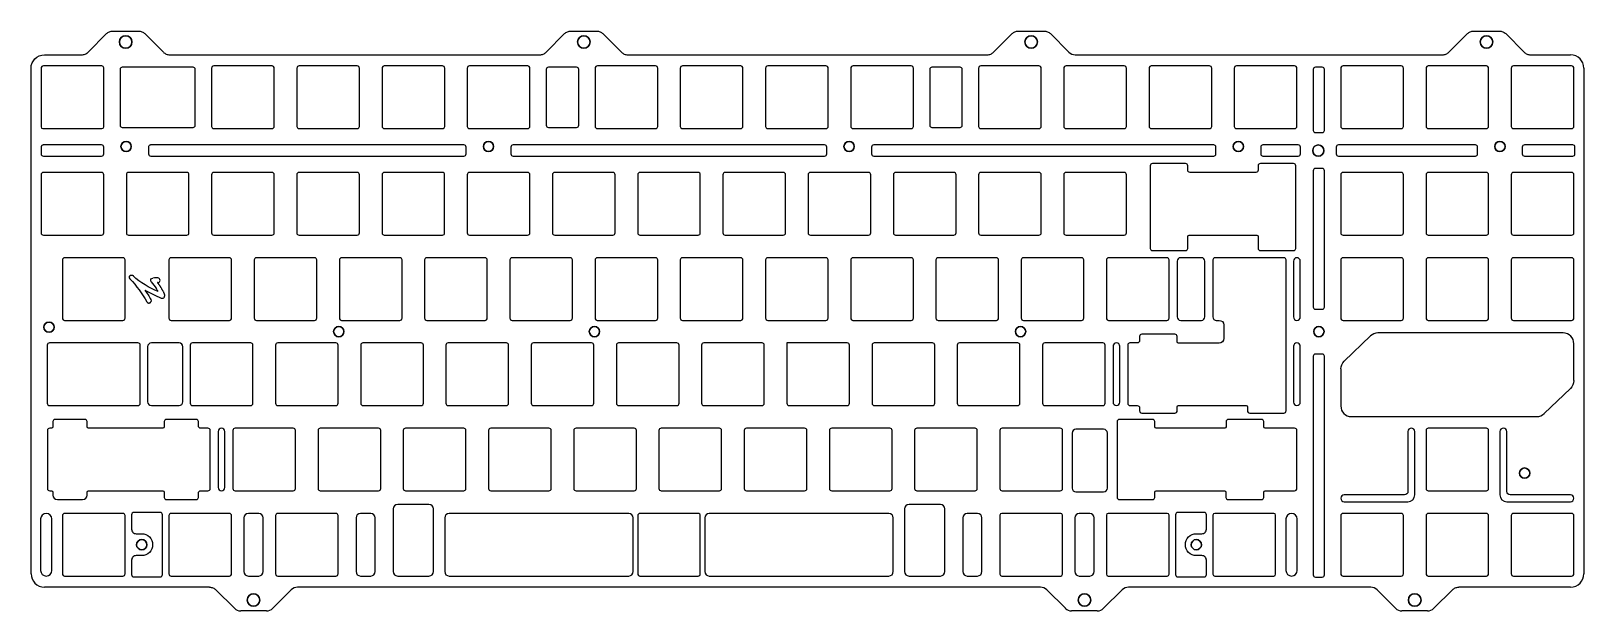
# Model space of a CAD drawing. Header units: millimetres. Extents: x 35 to 382, y 38 to 167.
import ezdxf

# ---------------------------------------------------------------- set-up
doc = ezdxf.new("R2010")
doc.units = ezdxf.units.MM
doc.header["$MEASUREMENT"] = 0

msp = doc.modelspace()

# ---------------------------------------------------------------- linework, layer by layer
for p, q in [((47.41, 162.55), (51.54, 166.69)), ((47.41, 162.55), (51.54, 166.69)), ((52.96, 167.27), (58.69, 167.27)), ((52.96, 167.27), (58.69, 167.27)), ((60.11, 166.69), (64.24, 162.55)), ((60.11, 166.69), (64.24, 162.55)), ((149.8, 162.55), (153.94, 166.69)), ((149.8, 162.55), (153.94, 166.69)), ((155.35, 167.27), (161.09, 167.27)), ((155.35, 167.27), (161.09, 167.27)), ((162.5, 166.69), (166.63, 162.55)), ((162.5, 166.69), (166.63, 162.55)), ((249.82, 162.55), (253.95, 166.69)), ((249.82, 162.55), (253.95, 166.69)), ((255.37, 167.27), (261.1, 167.27)), ((255.37, 167.27), (261.1, 167.27)), ((262.51, 166.69), (266.65, 162.55)), ((262.51, 166.69), (266.65, 162.55)), ((351.59, 162.55), (355.73, 166.69)), ((351.59, 162.55), (355.73, 166.69)), ((357.14, 167.27), (362.87, 167.27)), ((357.14, 167.27), (362.87, 167.27)), ((364.29, 166.69), (368.42, 162.55)), ((364.29, 166.69), (368.42, 162.55)), ((37.67, 161.97), (46, 161.97)), ((37.67, 161.97), (46, 161.97)), ((65.65, 161.97), (148.39, 161.97)), ((65.65, 161.97), (148.39, 161.97)), ((168.05, 161.97), (248.4, 161.97)), ((168.05, 161.97), (248.4, 161.97)), ((268.06, 161.97), (345.84, 161.97)), ((268.06, 161.97), (345.84, 161.97)), ((345.84, 161.97), (350.18, 161.97)), ((345.84, 161.97), (350.18, 161.97)), ((369.84, 161.97), (378.78, 161.97)), ((369.84, 161.97), (378.78, 161.97)), ((34.67, 45.96), (34.67, 158.97)), ((34.67, 45.96), (34.67, 158.97)), ((36.92, 158.97), (36.92, 145.87)), ((36.92, 158.97), (36.92, 145.87)), ((50.52, 159.47), (37.42, 159.47)), ((50.52, 159.47), (37.42, 159.47)), ((50.92, 145.87), (50.92, 159.06)), ((50.92, 145.87), (50.92, 159.06)), ((54.57, 158.7), (54.57, 146.23)), ((54.57, 158.7), (54.57, 146.23)), ((70.88, 159.2), (55.07, 159.2)), ((70.88, 159.2), (55.07, 159.2)), ((71.38, 146.23), (71.38, 158.7)), ((71.38, 146.23), (71.38, 158.7)), ((75.03, 158.97), (75.03, 145.97)), ((75.03, 158.97), (75.03, 145.97)), ((88.53, 159.47), (75.53, 159.47)), ((88.53, 159.47), (75.53, 159.47)), ((89.03, 145.97), (89.03, 158.97)), ((89.03, 145.97), (89.03, 158.97)), ((94.08, 158.97), (94.08, 145.97)), ((94.08, 158.97), (94.08, 145.97)), ((107.58, 159.47), (94.58, 159.47)), ((107.58, 159.47), (94.58, 159.47)), ((108.08, 145.97), (108.08, 158.97)), ((108.08, 145.97), (108.08, 158.97)), ((113.13, 158.97), (113.13, 145.97)), ((113.13, 158.97), (113.13, 145.97)), ((126.63, 159.47), (113.63, 159.47)), ((126.63, 159.47), (113.63, 159.47)), ((127.13, 145.97), (127.13, 158.97)), ((127.13, 145.97), (127.13, 158.97)), ((132.18, 158.97), (132.18, 145.97)), ((132.18, 158.97), (132.18, 145.97)), ((145.68, 159.47), (132.68, 159.47)), ((145.68, 159.47), (132.68, 159.47)), ((146.18, 145.97), (146.18, 158.97)), ((146.18, 145.97), (146.18, 158.97)), ((149.83, 158.7), (149.83, 146.23)), ((149.83, 158.7), (149.83, 146.23)), ((156.6, 159.2), (150.33, 159.2)), ((156.6, 159.2), (150.33, 159.2)), ((157.1, 146.23), (157.1, 158.7)), ((157.1, 146.23), (157.1, 158.7)), ((160.75, 158.97), (160.75, 145.97)), ((160.75, 158.97), (160.75, 145.97)), ((174.25, 159.47), (161.25, 159.47)), ((174.25, 159.47), (161.25, 159.47)), ((174.75, 145.97), (174.75, 158.97)), ((174.75, 145.97), (174.75, 158.97)), ((179.8, 158.97), (179.8, 145.97)), ((179.8, 158.97), (179.8, 145.97)), ((193.3, 159.47), (180.3, 159.47)), ((193.3, 159.47), (180.3, 159.47)), ((193.8, 145.97), (193.8, 158.97)), ((193.8, 145.97), (193.8, 158.97)), ((198.85, 158.97), (198.85, 145.97)), ((198.85, 158.97), (198.85, 145.97)), ((212.35, 159.47), (199.35, 159.47)), ((212.35, 159.47), (199.35, 159.47)), ((212.85, 145.97), (212.85, 158.97)), ((212.85, 145.97), (212.85, 158.97)), ((217.9, 158.97), (217.9, 145.97)), ((217.9, 158.97), (217.9, 145.97)), ((231.4, 159.47), (218.4, 159.47)), ((231.4, 159.47), (218.4, 159.47)), ((231.9, 145.97), (231.9, 158.97)), ((231.9, 145.97), (231.9, 158.97)), ((235.55, 158.7), (235.55, 146.23)), ((235.55, 158.7), (235.55, 146.23)), ((242.32, 159.2), (236.05, 159.2)), ((242.32, 159.2), (236.05, 159.2)), ((242.82, 146.23), (242.82, 158.7)), ((242.82, 146.23), (242.82, 158.7)), ((246.47, 158.97), (246.47, 145.97)), ((246.47, 158.97), (246.47, 145.97)), ((259.97, 159.47), (246.97, 159.47)), ((259.97, 159.47), (246.97, 159.47)), ((260.47, 145.97), (260.47, 158.97)), ((260.47, 145.97), (260.47, 158.97)), ((265.52, 158.97), (265.52, 145.97)), ((265.52, 158.97), (265.52, 145.97)), ((279.02, 159.47), (266.02, 159.47)), ((279.02, 159.47), (266.02, 159.47)), ((279.52, 145.97), (279.52, 158.97)), ((279.52, 145.97), (279.52, 158.97)), ((284.57, 158.97), (284.57, 145.97)), ((284.57, 158.97), (284.57, 145.97)), ((298.07, 159.47), (285.07, 159.47)), ((298.07, 159.47), (285.07, 159.47)), ((298.57, 145.97), (298.57, 158.97)), ((298.57, 145.97), (298.57, 158.97)), ((303.62, 158.97), (303.62, 145.97)), ((303.62, 158.97), (303.62, 145.97)), ((317.12, 159.47), (304.12, 159.47)), ((317.12, 159.47), (304.12, 159.47)), ((317.62, 145.97), (317.62, 158.97)), ((317.62, 145.97), (317.62, 158.97)), ((321.28, 158.7), (321.28, 145.06)), ((321.28, 158.7), (321.28, 145.06)), ((323.28, 159.2), (321.78, 159.2)), ((323.28, 159.2), (321.78, 159.2)), ((323.78, 145.06), (323.78, 158.7)), ((323.78, 145.06), (323.78, 158.7)), ((327.43, 158.97), (327.43, 145.97)), ((327.43, 158.97), (327.43, 145.97)), ((340.93, 159.47), (327.93, 159.47)), ((340.93, 159.47), (327.93, 159.47)), ((341.43, 145.97), (341.43, 158.97)), ((341.43, 145.97), (341.43, 158.97)), ((346.48, 158.97), (346.48, 145.97)), ((346.48, 158.97), (346.48, 145.97)), ((359.98, 159.47), (346.98, 159.47)), ((359.98, 159.47), (346.98, 159.47)), ((360.48, 145.97), (360.48, 158.97)), ((360.48, 145.97), (360.48, 158.97)), ((365.53, 158.97), (365.53, 145.97)), ((365.53, 158.97), (365.53, 145.97)), ((379.03, 159.47), (366.03, 159.47)), ((379.03, 159.47), (366.03, 159.47)), ((379.53, 145.97), (379.53, 158.97)), ((379.53, 145.97), (379.53, 158.97)), ((381.78, 158.97), (381.78, 45.96)), ((381.78, 158.97), (381.78, 45.96)), ((37.32, 145.47), (50.52, 145.47)), ((37.32, 145.47), (50.52, 145.47)), ((55.07, 145.73), (70.88, 145.73)), ((55.07, 145.73), (70.88, 145.73)), ((75.53, 145.47), (88.53, 145.47)), ((75.53, 145.47), (88.53, 145.47)), ((94.58, 145.47), (107.58, 145.47)), ((94.58, 145.47), (107.58, 145.47)), ((113.63, 145.47), (126.63, 145.47)), ((113.63, 145.47), (126.63, 145.47)), ((132.68, 145.47), (145.68, 145.47)), ((132.68, 145.47), (145.68, 145.47)), ((150.33, 145.73), (156.6, 145.73)), ((150.33, 145.73), (156.6, 145.73)), ((161.25, 145.47), (174.25, 145.47)), ((161.25, 145.47), (174.25, 145.47)), ((180.3, 145.47), (193.3, 145.47)), ((180.3, 145.47), (193.3, 145.47)), ((199.35, 145.47), (212.35, 145.47)), ((199.35, 145.47), (212.35, 145.47)), ((218.4, 145.47), (231.4, 145.47)), ((218.4, 145.47), (231.4, 145.47)), ((236.05, 145.73), (242.32, 145.73)), ((236.05, 145.73), (242.32, 145.73)), ((246.97, 145.47), (259.97, 145.47)), ((246.97, 145.47), (259.97, 145.47)), ((266.02, 145.47), (279.02, 145.47)), ((266.02, 145.47), (279.02, 145.47)), ((285.07, 145.47), (298.07, 145.47)), ((285.07, 145.47), (298.07, 145.47)), ((304.12, 145.47), (317.12, 145.47)), ((304.12, 145.47), (317.12, 145.47)), ((321.78, 144.56), (323.28, 144.56)), ((321.78, 144.56), (323.28, 144.56)), ((327.93, 145.47), (340.93, 145.47)), ((327.93, 145.47), (340.93, 145.47)), ((346.98, 145.47), (359.98, 145.47)), ((346.98, 145.47), (359.98, 145.47)), ((366.03, 145.47), (379.03, 145.47)), ((366.03, 145.47), (379.03, 145.47)), ((36.92, 141.31), (36.92, 139.81)), ((36.92, 141.31), (36.92, 139.81)), ((50.42, 141.81), (37.42, 141.81)), ((50.42, 141.81), (37.42, 141.81)), ((37.42, 139.31), (50.42, 139.31)), ((37.42, 139.31), (50.42, 139.31)), ((50.92, 139.81), (50.92, 141.31)), ((50.92, 139.81), (50.92, 141.31)), ((60.92, 141.31), (60.92, 139.81)), ((60.92, 141.31), (60.92, 139.81)), ((131.42, 141.81), (61.42, 141.81)), ((131.42, 141.81), (61.42, 141.81)), ((61.42, 139.31), (131.42, 139.31)), ((61.42, 139.31), (131.42, 139.31)), ((131.92, 139.81), (131.92, 141.31)), ((131.92, 139.81), (131.92, 141.31)), ((141.93, 141.31), (141.93, 139.81)), ((141.93, 141.31), (141.93, 139.81)), ((212.03, 141.81), (142.43, 141.81)), ((212.03, 141.81), (142.43, 141.81)), ((142.43, 139.31), (212.03, 139.31)), ((142.43, 139.31), (212.03, 139.31)), ((212.53, 139.81), (212.53, 141.31)), ((212.53, 139.81), (212.53, 141.31)), ((222.53, 141.31), (222.53, 139.81)), ((222.53, 141.31), (222.53, 139.81)), ((299.03, 141.81), (223.03, 141.81)), ((299.03, 141.81), (223.03, 141.81)), ((223.03, 139.31), (299.03, 139.31)), ((223.03, 139.31), (299.03, 139.31)), ((299.53, 139.81), (299.53, 141.31)), ((299.53, 139.81), (299.53, 141.31)), ((309.53, 141.31), (309.53, 139.81)), ((309.53, 141.31), (309.53, 139.81)), ((317.9, 141.81), (310.03, 141.81)), ((317.9, 141.81), (310.03, 141.81)), ((310.03, 139.31), (317.9, 139.31)), ((310.03, 139.31), (317.9, 139.31)), ((318.4, 139.81), (318.4, 141.31)), ((318.4, 139.81), (318.4, 141.31)), ((326.4, 141.31), (326.4, 139.81)), ((326.4, 141.31), (326.4, 139.81)), ((357.51, 141.81), (326.9, 141.81)), ((357.51, 141.81), (326.9, 141.81)), ((326.9, 139.31), (357.51, 139.31)), ((326.9, 139.31), (357.51, 139.31)), ((358.01, 139.81), (358.01, 141.31)), ((358.01, 139.81), (358.01, 141.31)), ((368.01, 141.31), (368.01, 139.81)), ((368.01, 141.31), (368.01, 139.81)), ((379.28, 141.81), (368.51, 141.81)), ((379.28, 141.81), (368.51, 141.81)), ((368.51, 139.31), (379.28, 139.31)), ((368.51, 139.31), (379.28, 139.31)), ((379.78, 139.81), (379.78, 141.31)), ((379.78, 139.81), (379.78, 141.31)), ((50.42, 135.66), (37.42, 135.66)), ((50.42, 135.66), (37.42, 135.66)), ((69.47, 135.66), (56.47, 135.66)), ((69.47, 135.66), (56.47, 135.66)), ((88.52, 135.66), (75.52, 135.66)), ((88.52, 135.66), (75.52, 135.66)), ((107.57, 135.66), (94.57, 135.66)), ((107.57, 135.66), (94.57, 135.66)), ((126.62, 135.66), (113.62, 135.66)), ((126.62, 135.66), (113.62, 135.66)), ((145.67, 135.66), (132.67, 135.66)), ((145.67, 135.66), (132.67, 135.66)), ((164.72, 135.66), (151.72, 135.66)), ((164.72, 135.66), (151.72, 135.66)), ((183.77, 135.66), (170.77, 135.66)), ((183.77, 135.66), (170.77, 135.66)), ((202.82, 135.66), (189.82, 135.66)), ((202.82, 135.66), (189.82, 135.66)), ((221.87, 135.66), (208.87, 135.66)), ((221.87, 135.66), (208.87, 135.66)), ((240.92, 135.66), (227.92, 135.66)), ((240.92, 135.66), (227.92, 135.66)), ((259.97, 135.66), (246.97, 135.66)), ((259.97, 135.66), (246.97, 135.66)), ((279.02, 135.66), (266.02, 135.66)), ((279.02, 135.66), (266.02, 135.66)), ((284.83, 137.15), (284.83, 118.69)), ((284.83, 137.15), (284.83, 118.69)), ((292.74, 137.64), (285.32, 137.64)), ((292.74, 137.64), (285.32, 137.64)), ((293.23, 136.16), (293.23, 137.15)), ((293.23, 136.16), (293.23, 137.15)), ((308.45, 135.66), (293.73, 135.66)), ((308.45, 135.66), (293.73, 135.66)), ((308.95, 137.15), (308.95, 136.16)), ((308.95, 137.15), (308.95, 136.16)), ((316.87, 137.64), (309.45, 137.64)), ((316.87, 137.64), (309.45, 137.64)), ((317.36, 118.69), (317.36, 137.15)), ((317.36, 118.69), (317.36, 137.15)), ((321.28, 136.06), (321.28, 105.58)), ((321.28, 136.06), (321.28, 105.58)), ((323.28, 136.56), (321.78, 136.56)), ((323.28, 136.56), (321.78, 136.56)), ((323.78, 105.58), (323.78, 136.06)), ((323.78, 105.58), (323.78, 136.06)), ((340.93, 135.66), (327.93, 135.66)), ((340.93, 135.66), (327.93, 135.66)), ((359.98, 135.66), (346.98, 135.66)), ((359.98, 135.66), (346.98, 135.66)), ((379.03, 135.66), (366.03, 135.66)), ((379.03, 135.66), (366.03, 135.66)), ((36.92, 135.16), (36.92, 122.16)), ((36.92, 135.16), (36.92, 122.16)), ((50.92, 122.16), (50.92, 135.16)), ((50.92, 122.16), (50.92, 135.16)), ((55.97, 135.16), (55.97, 122.16)), ((55.97, 135.16), (55.97, 122.16)), ((69.97, 122.16), (69.97, 135.16)), ((69.97, 122.16), (69.97, 135.16)), ((75.02, 135.16), (75.02, 122.16)), ((75.02, 135.16), (75.02, 122.16)), ((89.02, 122.16), (89.02, 135.16)), ((89.02, 122.16), (89.02, 135.16)), ((94.07, 135.16), (94.07, 122.16)), ((94.07, 135.16), (94.07, 122.16)), ((108.07, 122.16), (108.07, 135.16)), ((108.07, 122.16), (108.07, 135.16)), ((113.12, 135.16), (113.12, 122.16)), ((113.12, 135.16), (113.12, 122.16)), ((127.12, 122.16), (127.12, 135.16)), ((127.12, 122.16), (127.12, 135.16)), ((132.17, 135.16), (132.17, 122.16)), ((132.17, 135.16), (132.17, 122.16)), ((146.17, 122.16), (146.17, 135.16)), ((146.17, 122.16), (146.17, 135.16)), ((151.22, 135.16), (151.22, 122.16)), ((151.22, 135.16), (151.22, 122.16)), ((165.22, 122.16), (165.22, 135.16)), ((165.22, 122.16), (165.22, 135.16)), ((170.27, 135.16), (170.27, 122.16)), ((170.27, 135.16), (170.27, 122.16)), ((184.27, 122.16), (184.27, 135.16)), ((184.27, 122.16), (184.27, 135.16)), ((189.32, 135.16), (189.32, 122.16)), ((189.32, 135.16), (189.32, 122.16)), ((203.32, 122.16), (203.32, 135.16)), ((203.32, 122.16), (203.32, 135.16)), ((208.37, 135.16), (208.37, 122.16)), ((208.37, 135.16), (208.37, 122.16)), ((222.37, 122.16), (222.37, 135.16)), ((222.37, 122.16), (222.37, 135.16)), ((227.42, 135.16), (227.42, 122.16)), ((227.42, 135.16), (227.42, 122.16)), ((241.42, 122.16), (241.42, 135.16)), ((241.42, 122.16), (241.42, 135.16)), ((246.47, 135.16), (246.47, 122.16)), ((246.47, 135.16), (246.47, 122.16)), ((260.47, 122.16), (260.47, 135.16)), ((260.47, 122.16), (260.47, 135.16)), ((265.52, 135.16), (265.52, 122.16)), ((265.52, 135.16), (265.52, 122.16)), ((279.52, 122.16), (279.52, 135.16)), ((279.52, 122.16), (279.52, 135.16)), ((327.43, 135.16), (327.43, 122.16)), ((327.43, 135.16), (327.43, 122.16)), ((341.43, 122.16), (341.43, 135.16)), ((341.43, 122.16), (341.43, 135.16)), ((346.48, 135.16), (346.48, 122.16)), ((346.48, 135.16), (346.48, 122.16)), ((360.48, 122.16), (360.48, 135.16)), ((360.48, 122.16), (360.48, 135.16)), ((365.53, 135.16), (365.53, 122.16)), ((365.53, 135.16), (365.53, 122.16)), ((379.53, 122.16), (379.53, 135.16)), ((379.53, 122.16), (379.53, 135.16)), ((37.42, 121.66), (50.42, 121.66)), ((37.42, 121.66), (50.42, 121.66)), ((56.47, 121.66), (69.47, 121.66)), ((56.47, 121.66), (69.47, 121.66)), ((75.52, 121.66), (88.52, 121.66)), ((75.52, 121.66), (88.52, 121.66)), ((94.57, 121.66), (107.57, 121.66)), ((94.57, 121.66), (107.57, 121.66)), ((113.62, 121.66), (126.62, 121.66)), ((113.62, 121.66), (126.62, 121.66)), ((132.67, 121.66), (145.67, 121.66)), ((132.67, 121.66), (145.67, 121.66)), ((151.72, 121.66), (164.72, 121.66)), ((151.72, 121.66), (164.72, 121.66)), ((170.77, 121.66), (183.77, 121.66)), ((170.77, 121.66), (183.77, 121.66)), ((189.82, 121.66), (202.82, 121.66)), ((189.82, 121.66), (202.82, 121.66)), ((208.87, 121.66), (221.87, 121.66)), ((208.87, 121.66), (221.87, 121.66)), ((227.92, 121.66), (240.92, 121.66)), ((227.92, 121.66), (240.92, 121.66)), ((246.97, 121.66), (259.97, 121.66)), ((246.97, 121.66), (259.97, 121.66)), ((266.02, 121.66), (279.02, 121.66)), ((266.02, 121.66), (279.02, 121.66)), ((293.53, 121.68), (308.65, 121.68)), ((293.53, 121.68), (308.65, 121.68)), ((327.93, 121.66), (340.93, 121.66)), ((327.93, 121.66), (340.93, 121.66)), ((346.98, 121.66), (359.98, 121.66)), ((346.98, 121.66), (359.98, 121.66)), ((366.03, 121.66), (379.03, 121.66)), ((366.03, 121.66), (379.03, 121.66)), ((285.33, 118.19), (292.73, 118.19)), ((285.33, 118.19), (292.73, 118.19)), ((293.23, 118.69), (293.23, 121.38)), ((293.23, 118.69), (293.23, 121.38)), ((308.95, 121.38), (308.95, 118.69)), ((308.95, 121.38), (308.95, 118.69)), ((309.45, 118.19), (316.86, 118.19)), ((309.45, 118.19), (316.86, 118.19)), ((41.68, 116.11), (41.68, 103.11)), ((41.68, 116.11), (41.68, 103.11)), ((55.18, 116.61), (42.18, 116.61)), ((55.18, 116.61), (42.18, 116.61)), ((55.68, 103.11), (55.68, 116.11)), ((55.68, 103.11), (55.68, 116.11)), ((65.49, 116.11), (65.49, 103.11)), ((65.49, 116.11), (65.49, 103.11)), ((78.99, 116.61), (65.99, 116.61)), ((78.99, 116.61), (65.99, 116.61)), ((79.49, 103.11), (79.49, 116.11)), ((79.49, 103.11), (79.49, 116.11)), ((84.54, 116.11), (84.54, 103.11)), ((84.54, 116.11), (84.54, 103.11)), ((98.04, 116.61), (85.04, 116.61)), ((98.04, 116.61), (85.04, 116.61)), ((98.54, 103.11), (98.54, 116.11)), ((98.54, 103.11), (98.54, 116.11)), ((103.59, 116.11), (103.59, 103.11)), ((103.59, 116.11), (103.59, 103.11)), ((117.09, 116.61), (104.09, 116.61)), ((117.09, 116.61), (104.09, 116.61)), ((117.59, 103.11), (117.59, 116.11)), ((117.59, 103.11), (117.59, 116.11)), ((122.64, 116.11), (122.64, 103.11)), ((122.64, 116.11), (122.64, 103.11)), ((136.14, 116.61), (123.14, 116.61)), ((136.14, 116.61), (123.14, 116.61)), ((136.64, 103.11), (136.64, 116.11)), ((136.64, 103.11), (136.64, 116.11)), ((141.69, 116.11), (141.69, 103.11)), ((141.69, 116.11), (141.69, 103.11)), ((155.19, 116.61), (142.19, 116.61)), ((155.19, 116.61), (142.19, 116.61)), ((155.69, 103.11), (155.69, 116.11)), ((155.69, 103.11), (155.69, 116.11)), ((160.74, 116.11), (160.74, 103.11)), ((160.74, 116.11), (160.74, 103.11)), ((174.24, 116.61), (161.24, 116.61)), ((174.24, 116.61), (161.24, 116.61)), ((174.74, 103.11), (174.74, 116.11)), ((174.74, 103.11), (174.74, 116.11)), ((179.79, 116.11), (179.79, 103.11)), ((179.79, 116.11), (179.79, 103.11)), ((193.29, 116.61), (180.29, 116.61)), ((193.29, 116.61), (180.29, 116.61)), ((193.79, 103.11), (193.79, 116.11)), ((193.79, 103.11), (193.79, 116.11)), ((198.84, 116.11), (198.84, 103.11)), ((198.84, 116.11), (198.84, 103.11)), ((212.34, 116.61), (199.34, 116.61)), ((212.34, 116.61), (199.34, 116.61)), ((212.84, 103.11), (212.84, 116.11)), ((212.84, 103.11), (212.84, 116.11)), ((217.89, 116.11), (217.89, 103.11)), ((217.89, 116.11), (217.89, 103.11)), ((231.39, 116.61), (218.39, 116.61)), ((231.39, 116.61), (218.39, 116.61)), ((231.89, 103.11), (231.89, 116.11)), ((231.89, 103.11), (231.89, 116.11)), ((236.94, 116.11), (236.94, 103.11)), ((236.94, 116.11), (236.94, 103.11)), ((250.44, 116.61), (237.44, 116.61)), ((250.44, 116.61), (237.44, 116.61)), ((250.94, 103.11), (250.94, 116.11)), ((250.94, 103.11), (250.94, 116.11)), ((255.99, 116.11), (255.99, 103.11)), ((255.99, 116.11), (255.99, 103.11)), ((269.49, 116.61), (256.49, 116.61)), ((269.49, 116.61), (256.49, 116.61)), ((269.99, 103.11), (269.99, 116.11)), ((269.99, 103.11), (269.99, 116.11)), ((275.04, 116.11), (275.04, 103.11)), ((275.04, 116.11), (275.04, 103.11)), ((288.54, 116.61), (275.54, 116.61)), ((288.54, 116.61), (275.54, 116.61)), ((289.04, 103.11), (289.04, 116.11)), ((289.04, 103.11), (289.04, 116.11)), ((290.84, 115.81), (290.84, 103.41)), ((290.84, 115.81), (290.84, 103.41)), ((296.26, 116.61), (291.64, 116.61)), ((296.26, 116.61), (291.64, 116.61)), ((297.06, 103.41), (297.06, 115.81)), ((297.06, 103.41), (297.06, 115.81)), ((298.86, 116.11), (298.86, 103.36)), ((298.86, 116.11), (298.86, 103.36)), ((314.71, 116.61), (299.36, 116.61)), ((314.71, 116.61), (299.36, 116.61)), ((315.21, 82.39), (315.21, 116.11)), ((315.21, 82.39), (315.21, 116.11)), ((316.86, 115.85), (316.86, 103.36)), ((316.86, 115.85), (316.86, 103.36)), ((318.38, 103.36), (318.38, 115.85)), ((318.38, 103.36), (318.38, 115.85)), ((327.43, 116.11), (327.43, 103.11)), ((327.43, 116.11), (327.43, 103.11)), ((340.93, 116.61), (327.93, 116.61)), ((340.93, 116.61), (327.93, 116.61)), ((341.43, 103.11), (341.43, 116.11)), ((341.43, 103.11), (341.43, 116.11)), ((346.48, 116.11), (346.48, 103.11)), ((346.48, 116.11), (346.48, 103.11)), ((359.98, 116.61), (346.98, 116.61)), ((359.98, 116.61), (346.98, 116.61)), ((360.48, 103.11), (360.48, 116.11)), ((360.48, 103.11), (360.48, 116.11)), ((365.53, 116.11), (365.53, 103.11)), ((365.53, 116.11), (365.53, 103.11)), ((379.03, 116.61), (366.03, 116.61)), ((379.03, 116.61), (366.03, 116.61)), ((379.53, 103.11), (379.53, 116.11)), ((379.53, 103.11), (379.53, 116.11)), ((321.78, 105.08), (323.28, 105.08)), ((321.78, 105.08), (323.28, 105.08)), ((42.18, 102.61), (55.18, 102.61)), ((42.18, 102.61), (55.18, 102.61)), ((65.99, 102.61), (78.99, 102.61)), ((65.99, 102.61), (78.99, 102.61)), ((85.04, 102.61), (98.04, 102.61)), ((85.04, 102.61), (98.04, 102.61)), ((104.09, 102.61), (117.09, 102.61)), ((104.09, 102.61), (117.09, 102.61)), ((123.14, 102.61), (136.14, 102.61)), ((123.14, 102.61), (136.14, 102.61)), ((142.19, 102.61), (155.19, 102.61)), ((142.19, 102.61), (155.19, 102.61)), ((161.24, 102.61), (174.24, 102.61)), ((161.24, 102.61), (174.24, 102.61)), ((180.29, 102.61), (193.29, 102.61)), ((180.29, 102.61), (193.29, 102.61)), ((199.34, 102.61), (212.34, 102.61)), ((199.34, 102.61), (212.34, 102.61)), ((218.39, 102.61), (231.39, 102.61)), ((218.39, 102.61), (231.39, 102.61)), ((237.44, 102.61), (250.44, 102.61)), ((237.44, 102.61), (250.44, 102.61)), ((256.49, 102.61), (269.49, 102.61)), ((256.49, 102.61), (269.49, 102.61)), ((275.54, 102.61), (288.54, 102.61)), ((275.54, 102.61), (288.54, 102.61)), ((291.64, 102.61), (296.26, 102.61)), ((291.64, 102.61), (296.26, 102.61)), ((299.61, 102.61), (300.26, 102.61)), ((299.61, 102.61), (300.26, 102.61)), ((301.26, 101.61), (301.26, 98.53)), ((301.26, 101.61), (301.26, 98.53)), ((327.93, 102.61), (340.93, 102.61)), ((327.93, 102.61), (340.93, 102.61)), ((346.98, 102.61), (359.98, 102.61)), ((346.98, 102.61), (359.98, 102.61)), ((366.03, 102.61), (379.03, 102.61)), ((366.03, 102.61), (379.03, 102.61)), ((58.56, 97.56), (38.8, 97.56)), ((58.56, 97.56), (38.8, 97.56)), ((67.75, 97.56), (61.57, 97.56)), ((67.75, 97.56), (61.57, 97.56)), ((83.76, 97.56), (70.76, 97.56)), ((83.76, 97.56), (70.76, 97.56)), ((102.81, 97.56), (89.81, 97.56)), ((102.81, 97.56), (89.81, 97.56)), ((121.86, 97.56), (108.86, 97.56)), ((121.86, 97.56), (108.86, 97.56)), ((140.91, 97.56), (127.91, 97.56)), ((140.91, 97.56), (127.91, 97.56)), ((159.96, 97.56), (146.96, 97.56)), ((159.96, 97.56), (146.96, 97.56)), ((179.01, 97.56), (166.01, 97.56)), ((179.01, 97.56), (166.01, 97.56)), ((198.06, 97.56), (185.06, 97.56)), ((198.06, 97.56), (185.06, 97.56)), ((203.61, 97.56), (203.61, 84.06)), ((217.11, 97.56), (203.61, 97.56)), ((203.61, 97.56), (203.61, 84.06)), ((217.11, 97.56), (203.61, 97.56)), ((236.16, 97.56), (223.16, 97.56)), ((236.16, 97.56), (223.16, 97.56)), ((255.21, 97.56), (242.21, 97.56)), ((255.21, 97.56), (242.21, 97.56)), ((274.26, 97.56), (261.26, 97.56)), ((274.26, 97.56), (261.26, 97.56)), ((281.94, 97.56), (280.31, 97.56)), ((281.94, 97.56), (280.31, 97.56)), ((282.44, 99.02), (282.44, 98.06)), ((282.44, 99.02), (282.44, 98.06)), ((290.35, 99.52), (282.94, 99.52)), ((290.35, 99.52), (282.94, 99.52)), ((290.85, 97.83), (290.85, 99.02)), ((290.85, 97.83), (290.85, 99.02)), ((300.26, 97.53), (291.15, 97.53)), ((300.26, 97.53), (291.15, 97.53)), ((334.07, 99.12), (328.17, 93.47)), ((334.07, 99.12), (328.17, 93.47)), ((377.14, 99.78), (335.72, 99.78)), ((377.14, 99.78), (335.72, 99.78)), ((379.53, 89.13), (379.53, 97.39)), ((379.53, 89.13), (379.53, 97.39)), ((38.3, 97.06), (38.3, 84.06)), ((38.3, 97.06), (38.3, 84.06)), ((59.06, 84.06), (59.06, 97.06)), ((59.06, 84.06), (59.06, 97.06)), ((60.72, 96.7), (60.72, 84.41)), ((60.72, 96.7), (60.72, 84.41)), ((68.61, 84.41), (68.61, 96.7)), ((68.61, 84.41), (68.61, 96.7)), ((70.26, 97.06), (70.26, 84.06)), ((70.26, 97.06), (70.26, 84.06)), ((84.26, 84.06), (84.26, 97.06)), ((84.26, 84.06), (84.26, 97.06)), ((89.31, 97.06), (89.31, 84.06)), ((89.31, 97.06), (89.31, 84.06)), ((103.31, 84.06), (103.31, 97.06)), ((103.31, 84.06), (103.31, 97.06)), ((108.36, 97.06), (108.36, 84.06)), ((108.36, 97.06), (108.36, 84.06)), ((122.36, 84.06), (122.36, 97.06)), ((122.36, 84.06), (122.36, 97.06)), ((127.41, 97.06), (127.41, 84.06)), ((127.41, 97.06), (127.41, 84.06)), ((141.41, 84.06), (141.41, 97.06)), ((141.41, 84.06), (141.41, 97.06)), ((146.46, 97.06), (146.46, 84.06)), ((146.46, 97.06), (146.46, 84.06)), ((160.46, 84.06), (160.46, 97.06)), ((160.46, 84.06), (160.46, 97.06)), ((165.51, 97.06), (165.51, 84.06)), ((165.51, 97.06), (165.51, 84.06)), ((179.51, 84.06), (179.51, 97.06)), ((179.51, 84.06), (179.51, 97.06)), ((184.56, 97.06), (184.56, 84.06)), ((184.56, 97.06), (184.56, 84.06)), ((198.56, 84.06), (198.56, 97.06)), ((198.56, 84.06), (198.56, 97.06)), ((217.61, 84.06), (217.61, 97.06)), ((217.61, 84.06), (217.61, 97.06)), ((222.66, 97.06), (222.66, 84.06)), ((222.66, 97.06), (222.66, 84.06)), ((236.66, 84.06), (236.66, 97.06)), ((236.66, 84.06), (236.66, 97.06)), ((241.71, 97.06), (241.71, 84.06)), ((241.71, 97.06), (241.71, 84.06)), ((255.71, 84.06), (255.71, 97.06)), ((255.71, 84.06), (255.71, 97.06)), ((260.76, 97.06), (260.76, 84.06)), ((260.76, 97.06), (260.76, 84.06)), ((274.76, 84.06), (274.76, 97.06)), ((274.76, 84.06), (274.76, 97.06)), ((276.52, 96.8), (276.52, 84.31)), ((276.52, 96.8), (276.52, 84.31)), ((278.04, 84.31), (278.04, 96.8)), ((278.04, 84.31), (278.04, 96.8)), ((279.81, 97.06), (279.81, 84.06)), ((279.81, 97.06), (279.81, 84.06)), ((316.86, 96.8), (316.86, 84.31)), ((316.86, 96.8), (316.86, 84.31)), ((318.38, 84.31), (318.38, 96.8)), ((318.38, 84.31), (318.38, 96.8)), ((321.28, 94.58), (321.28, 45.71)), ((321.28, 94.58), (321.28, 45.71)), ((323.28, 95.08), (321.78, 95.08)), ((323.28, 95.08), (321.78, 95.08)), ((323.78, 45.71), (323.78, 94.58)), ((323.78, 45.71), (323.78, 94.58)), ((327.43, 91.74), (327.43, 83.48)), ((327.43, 91.74), (327.43, 83.48)), ((372.89, 81.75), (378.79, 87.4)), ((372.89, 81.75), (378.79, 87.4)), ((38.8, 83.56), (58.56, 83.56)), ((38.8, 83.56), (58.56, 83.56)), ((61.57, 83.56), (67.75, 83.56)), ((61.57, 83.56), (67.75, 83.56)), ((70.76, 83.56), (83.76, 83.56)), ((70.76, 83.56), (83.76, 83.56)), ((89.81, 83.56), (102.81, 83.56)), ((89.81, 83.56), (102.81, 83.56)), ((108.86, 83.56), (121.86, 83.56)), ((108.86, 83.56), (121.86, 83.56)), ((127.91, 83.56), (140.91, 83.56)), ((127.91, 83.56), (140.91, 83.56)), ((146.96, 83.56), (159.96, 83.56)), ((146.96, 83.56), (159.96, 83.56)), ((166.01, 83.56), (179.01, 83.56)), ((166.01, 83.56), (179.01, 83.56)), ((185.06, 83.56), (198.06, 83.56)), ((185.06, 83.56), (198.06, 83.56)), ((204.11, 83.56), (217.11, 83.56)), ((204.11, 83.56), (217.11, 83.56)), ((223.16, 83.56), (236.16, 83.56)), ((223.16, 83.56), (236.16, 83.56)), ((242.21, 83.56), (255.21, 83.56)), ((242.21, 83.56), (255.21, 83.56)), ((261.26, 83.56), (274.26, 83.56)), ((261.26, 83.56), (274.26, 83.56)), ((280.31, 83.56), (281.94, 83.56)), ((280.31, 83.56), (281.94, 83.56)), ((291.16, 83.58), (306.27, 83.58)), ((291.16, 83.58), (306.27, 83.58)), ((39.55, 79.97), (39.55, 78.8)), ((39.55, 79.97), (39.55, 78.8)), ((46.7, 80.47), (40.05, 80.47)), ((46.7, 80.47), (40.05, 80.47)), ((47.2, 78.8), (47.2, 79.97)), ((47.2, 78.8), (47.2, 79.97)), ((64.42, 79.97), (64.42, 78.8)), ((64.42, 79.97), (64.42, 78.8)), ((71.58, 80.47), (64.92, 80.47)), ((71.58, 80.47), (64.92, 80.47)), ((72.08, 79.01), (72.08, 79.97)), ((72.08, 79.01), (72.08, 79.97)), ((277.43, 79.97), (277.43, 63.04)), ((277.43, 79.97), (277.43, 63.04)), ((285.36, 80.47), (277.93, 80.47)), ((285.36, 80.47), (277.93, 80.47)), ((282.44, 83.06), (282.44, 82.39)), ((282.44, 83.06), (282.44, 82.39)), ((282.94, 81.89), (290.36, 81.89)), ((282.94, 81.89), (290.36, 81.89)), ((285.86, 78.78), (285.86, 79.97)), ((285.86, 78.78), (285.86, 79.97)), ((290.86, 82.39), (290.86, 83.28)), ((290.86, 82.39), (290.86, 83.28)), ((301.78, 79.97), (301.78, 78.78)), ((301.78, 79.97), (301.78, 78.78)), ((309.7, 80.47), (302.28, 80.47)), ((309.7, 80.47), (302.28, 80.47)), ((306.57, 83.28), (306.57, 82.39)), ((306.57, 83.28), (306.57, 82.39)), ((307.07, 81.89), (314.71, 81.89)), ((307.07, 81.89), (314.71, 81.89)), ((310.2, 78.78), (310.2, 79.97)), ((310.2, 78.78), (310.2, 79.97)), ((329.82, 81.09), (371.24, 81.09)), ((329.82, 81.09), (371.24, 81.09)), ((38.33, 78), (38.33, 65.01)), ((38.33, 78), (38.33, 65.01)), ((39.25, 78.5), (38.83, 78.5)), ((39.25, 78.5), (38.83, 78.5)), ((64.12, 78.5), (47.5, 78.5)), ((64.12, 78.5), (47.5, 78.5)), ((74.21, 78.5), (72.58, 78.5)), ((74.21, 78.5), (72.58, 78.5)), ((74.71, 65.01), (74.71, 78)), ((74.71, 65.01), (74.71, 78)), ((76.49, 77.75), (76.49, 65.26)), ((76.49, 77.75), (76.49, 65.26)), ((78, 65.26), (78, 77.75)), ((78, 65.26), (78, 77.75)), ((79.78, 78), (79.78, 65.01)), ((79.78, 78), (79.78, 65.01)), ((93.28, 78.5), (80.28, 78.5)), ((93.28, 78.5), (80.28, 78.5)), ((93.78, 65.01), (93.78, 78)), ((93.78, 65.01), (93.78, 78)), ((98.83, 78), (98.83, 65.01)), ((98.83, 78), (98.83, 65.01)), ((112.33, 78.5), (99.33, 78.5)), ((112.33, 78.5), (99.33, 78.5)), ((112.83, 65.01), (112.83, 78)), ((112.83, 65.01), (112.83, 78)), ((117.88, 78), (117.88, 65.01)), ((117.88, 78), (117.88, 65.01)), ((131.38, 78.5), (118.38, 78.5)), ((131.38, 78.5), (118.38, 78.5)), ((131.88, 65.01), (131.88, 78)), ((131.88, 65.01), (131.88, 78)), ((136.93, 78), (136.93, 65.01)), ((136.93, 78), (136.93, 65.01)), ((150.43, 78.5), (137.43, 78.5)), ((150.43, 78.5), (137.43, 78.5)), ((150.93, 65.01), (150.93, 78)), ((150.93, 65.01), (150.93, 78)), ((155.98, 78), (155.98, 65.01)), ((155.98, 78), (155.98, 65.01)), ((169.48, 78.5), (156.48, 78.5)), ((169.48, 78.5), (156.48, 78.5)), ((169.98, 65.01), (169.98, 78)), ((169.98, 65.01), (169.98, 78)), ((175.03, 78), (175.03, 65.01)), ((175.03, 78), (175.03, 65.01)), ((188.53, 78.5), (175.53, 78.5)), ((188.53, 78.5), (175.53, 78.5)), ((189.03, 65.01), (189.03, 78)), ((189.03, 65.01), (189.03, 78)), ((194.08, 78), (194.08, 65.01)), ((194.08, 78), (194.08, 65.01)), ((207.58, 78.5), (194.58, 78.5)), ((207.58, 78.5), (194.58, 78.5)), ((208.08, 65.01), (208.08, 78)), ((208.08, 65.01), (208.08, 78)), ((213.13, 78), (213.13, 65.01)), ((213.13, 78), (213.13, 65.01)), ((226.63, 78.5), (213.63, 78.5)), ((226.63, 78.5), (213.63, 78.5)), ((227.13, 65.01), (227.13, 78)), ((227.13, 65.01), (227.13, 78)), ((232.18, 78), (232.18, 65.01)), ((232.18, 78), (232.18, 65.01)), ((245.68, 78.5), (232.68, 78.5)), ((245.68, 78.5), (232.68, 78.5)), ((246.18, 65.01), (246.18, 78)), ((246.18, 65.01), (246.18, 78)), ((251.23, 78), (251.23, 65.01)), ((251.23, 78), (251.23, 65.01)), ((264.73, 78.5), (251.73, 78.5)), ((264.73, 78.5), (251.73, 78.5)), ((265.23, 65.01), (265.23, 78)), ((265.23, 65.01), (265.23, 78)), ((267.38, 77.4), (267.38, 65.11)), ((267.38, 77.4), (267.38, 65.11)), ((274.42, 78.26), (268.24, 78.26)), ((274.42, 78.26), (268.24, 78.26)), ((275.27, 65.11), (275.27, 77.4)), ((275.27, 65.11), (275.27, 77.4)), ((301.48, 78.48), (286.16, 78.48)), ((301.48, 78.48), (286.16, 78.48)), ((317.12, 78.48), (310.5, 78.48)), ((317.12, 78.48), (310.5, 78.48)), ((317.62, 65.03), (317.62, 77.98)), ((317.62, 65.03), (317.62, 77.98)), ((342.44, 77.75), (342.44, 64.35)), ((342.44, 77.75), (342.44, 64.35)), ((343.96, 63.59), (343.96, 77.75)), ((343.96, 63.59), (343.96, 77.75)), ((346.48, 78), (346.48, 65.01)), ((346.48, 78), (346.48, 65.01)), ((359.98, 78.5), (346.98, 78.5)), ((359.98, 78.5), (346.98, 78.5)), ((360.48, 65.01), (360.48, 78)), ((360.48, 65.01), (360.48, 78)), ((363.01, 77.75), (363.01, 63.59)), ((363.01, 77.75), (363.01, 63.59)), ((364.53, 64.35), (364.53, 77.75)), ((364.53, 64.35), (364.53, 77.75)), ((38.83, 64.51), (39.25, 64.51)), ((38.83, 64.51), (39.25, 64.51)), ((39.55, 64.21), (39.55, 63.54)), ((39.55, 64.21), (39.55, 63.54)), ((40.55, 62.54), (46.2, 62.54)), ((40.55, 62.54), (46.2, 62.54)), ((47.2, 63.54), (47.2, 64.21)), ((47.2, 63.54), (47.2, 64.21)), ((47.5, 64.51), (64.12, 64.51)), ((47.5, 64.51), (64.12, 64.51)), ((64.42, 64.21), (64.42, 63.04)), ((64.42, 64.21), (64.42, 63.04)), ((64.92, 62.54), (71.58, 62.54)), ((64.92, 62.54), (71.58, 62.54)), ((72.08, 63.04), (72.08, 64.01)), ((72.08, 63.04), (72.08, 64.01)), ((72.58, 64.51), (74.21, 64.51)), ((72.58, 64.51), (74.21, 64.51)), ((80.28, 64.51), (93.28, 64.51)), ((80.28, 64.51), (93.28, 64.51)), ((99.33, 64.51), (112.33, 64.51)), ((99.33, 64.51), (112.33, 64.51)), ((118.38, 64.51), (131.38, 64.51)), ((118.38, 64.51), (131.38, 64.51)), ((137.43, 64.51), (150.43, 64.51)), ((137.43, 64.51), (150.43, 64.51)), ((156.48, 64.51), (169.48, 64.51)), ((156.48, 64.51), (169.48, 64.51)), ((175.53, 64.51), (188.53, 64.51)), ((175.53, 64.51), (188.53, 64.51)), ((194.58, 64.51), (207.58, 64.51)), ((194.58, 64.51), (207.58, 64.51)), ((213.63, 64.51), (226.63, 64.51)), ((213.63, 64.51), (226.63, 64.51)), ((232.68, 64.51), (245.68, 64.51)), ((232.68, 64.51), (245.68, 64.51)), ((251.73, 64.51), (264.73, 64.51)), ((251.73, 64.51), (264.73, 64.51)), ((268.24, 64.26), (274.42, 64.26)), ((268.24, 64.26), (274.42, 64.26)), ((277.93, 62.54), (285.36, 62.54)), ((277.93, 62.54), (285.36, 62.54)), ((285.86, 63.04), (285.86, 64.23)), ((285.86, 63.04), (285.86, 64.23)), ((286.16, 64.53), (301.47, 64.53)), ((286.16, 64.53), (301.47, 64.53)), ((301.77, 64.23), (301.77, 63.04)), ((301.77, 64.23), (301.77, 63.04)), ((302.27, 62.54), (309.7, 62.54)), ((302.27, 62.54), (309.7, 62.54)), ((310.2, 63.04), (310.2, 64.23)), ((310.2, 63.04), (310.2, 64.23)), ((310.5, 64.53), (317.12, 64.53)), ((310.5, 64.53), (317.12, 64.53)), ((341.68, 63.59), (328.19, 63.59)), ((341.68, 63.59), (328.19, 63.59)), ((346.98, 64.51), (359.98, 64.51)), ((346.98, 64.51), (359.98, 64.51)), ((378.78, 63.59), (365.28, 63.59)), ((378.78, 63.59), (365.28, 63.59)), ((55.18, 59.46), (42.18, 59.46)), ((55.18, 59.46), (42.18, 59.46)), ((78.99, 59.46), (65.99, 59.46)), ((78.99, 59.46), (65.99, 59.46)), ((85.56, 59.46), (83.24, 59.46)), ((85.56, 59.46), (83.24, 59.46)), ((102.81, 59.46), (89.81, 59.46)), ((102.81, 59.46), (89.81, 59.46)), ((110.62, 59.46), (108.31, 59.46)), ((110.62, 59.46), (108.31, 59.46)), ((115.62, 60.46), (115.62, 46.46)), ((115.62, 60.46), (115.62, 46.46)), ((123.62, 61.46), (116.62, 61.46)), ((123.62, 61.46), (116.62, 61.46)), ((124.62, 46.46), (124.62, 60.46)), ((124.62, 46.46), (124.62, 60.46)), ((168.27, 59.45), (128.13, 59.45)), ((168.27, 59.45), (128.13, 59.45)), ((183.77, 59.46), (170.77, 59.46)), ((183.77, 59.46), (170.77, 59.46)), ((226.41, 59.45), (186.27, 59.45)), ((226.41, 59.45), (186.27, 59.45)), ((229.92, 60.46), (229.92, 46.46)), ((229.92, 60.46), (229.92, 46.46)), ((237.92, 61.46), (230.92, 61.46)), ((237.92, 61.46), (230.92, 61.46)), ((238.92, 46.46), (238.92, 60.46)), ((238.92, 46.46), (238.92, 60.46)), ((246.23, 59.46), (243.92, 59.46)), ((246.23, 59.46), (243.92, 59.46)), ((251.23, 59.06), (251.23, 45.86)), ((251.23, 59.06), (251.23, 45.86)), ((264.83, 59.46), (251.63, 59.46)), ((264.83, 59.46), (251.63, 59.46)), ((265.23, 45.86), (265.23, 59.06)), ((265.23, 45.86), (265.23, 59.06)), ((271.3, 59.46), (268.98, 59.46)), ((271.3, 59.46), (268.98, 59.46)), ((275.04, 59.06), (275.04, 45.86)), ((275.04, 59.06), (275.04, 45.86)), ((288.64, 59.46), (275.44, 59.46)), ((288.64, 59.46), (275.44, 59.46)), ((289.04, 45.86), (289.04, 59.06)), ((289.04, 45.86), (289.04, 59.06)), ((298.86, 59.06), (298.86, 45.86)), ((298.86, 59.06), (298.86, 45.86)), ((312.46, 59.46), (299.26, 59.46)), ((312.46, 59.46), (299.26, 59.46)), ((312.86, 45.86), (312.86, 59.06)), ((312.86, 45.86), (312.86, 59.06)), ((340.93, 59.46), (327.93, 59.46)), ((340.93, 59.46), (327.93, 59.46)), ((328.19, 62.07), (342.44, 62.07)), ((328.19, 62.07), (342.44, 62.07)), ((359.98, 59.46), (346.98, 59.46)), ((359.98, 59.46), (346.98, 59.46)), ((364.53, 62.07), (378.78, 62.07)), ((364.53, 62.07), (378.78, 62.07)), ((379.03, 59.46), (366.03, 59.46)), ((379.03, 59.46), (366.03, 59.46)), ((36.8, 58.21), (36.8, 46.71)), ((36.8, 58.21), (36.8, 46.71)), ((39.3, 46.71), (39.3, 58.21)), ((39.3, 46.71), (39.3, 58.21)), ((41.68, 58.96), (41.68, 45.96)), ((41.68, 58.96), (41.68, 45.96)), ((55.68, 45.96), (55.68, 58.96)), ((55.68, 45.96), (55.68, 58.96)), ((65.49, 58.96), (65.49, 45.96)), ((65.49, 58.96), (65.49, 45.96)), ((79.49, 45.96), (79.49, 58.96)), ((79.49, 45.96), (79.49, 58.96)), ((82.24, 58.46), (82.24, 46.46)), ((82.24, 58.46), (82.24, 46.46)), ((86.56, 46.46), (86.56, 58.46)), ((86.56, 46.46), (86.56, 58.46)), ((89.31, 58.96), (89.31, 45.96)), ((89.31, 58.96), (89.31, 45.96)), ((103.31, 45.96), (103.31, 58.96)), ((103.31, 45.96), (103.31, 58.96)), ((107.31, 58.46), (107.31, 46.46)), ((107.31, 58.46), (107.31, 46.46)), ((111.62, 46.46), (111.62, 58.46)), ((111.62, 46.46), (111.62, 58.46)), ((127.13, 58.45), (127.13, 46.46)), ((127.13, 58.45), (127.13, 46.46)), ((169.27, 46.46), (169.27, 58.45)), ((169.27, 46.46), (169.27, 58.45)), ((170.27, 58.96), (170.27, 45.96)), ((170.27, 58.96), (170.27, 45.96)), ((184.27, 45.96), (184.27, 58.96)), ((184.27, 45.96), (184.27, 58.96)), ((185.27, 58.45), (185.27, 46.46)), ((185.27, 58.45), (185.27, 46.46)), ((227.41, 46.46), (227.41, 58.45)), ((227.41, 46.46), (227.41, 58.45)), ((242.92, 58.46), (242.92, 46.46)), ((242.92, 58.46), (242.92, 46.46)), ((247.23, 46.46), (247.23, 58.46)), ((247.23, 46.46), (247.23, 58.46)), ((267.98, 58.46), (267.98, 46.46)), ((267.98, 58.46), (267.98, 46.46)), ((272.3, 46.46), (272.3, 58.46)), ((272.3, 46.46), (272.3, 58.46)), ((315.18, 58.21), (315.18, 46.71)), ((315.18, 58.21), (315.18, 46.71)), ((317.68, 46.71), (317.68, 58.21)), ((317.68, 46.71), (317.68, 58.21)), ((327.43, 58.96), (327.43, 45.96)), ((327.43, 58.96), (327.43, 45.96)), ((341.43, 45.96), (341.43, 58.96)), ((341.43, 45.96), (341.43, 58.96)), ((346.48, 58.96), (346.48, 45.96)), ((346.48, 58.96), (346.48, 45.96)), ((360.48, 45.96), (360.48, 58.96)), ((360.48, 45.96), (360.48, 58.96)), ((365.53, 58.96), (365.53, 45.96)), ((365.53, 58.96), (365.53, 45.96)), ((379.53, 45.96), (379.53, 58.96)), ((379.53, 45.96), (379.53, 58.96)), ((42.18, 45.46), (55.18, 45.46)), ((42.18, 45.46), (55.18, 45.46)), ((65.99, 45.46), (78.99, 45.46)), ((65.99, 45.46), (78.99, 45.46)), ((83.24, 45.46), (85.56, 45.46)), ((83.24, 45.46), (85.56, 45.46)), ((89.81, 45.46), (102.81, 45.46)), ((89.81, 45.46), (102.81, 45.46)), ((108.31, 45.46), (110.62, 45.46)), ((108.31, 45.46), (110.62, 45.46)), ((116.62, 45.46), (123.62, 45.46)), ((116.62, 45.46), (123.62, 45.46)), ((128.13, 45.46), (168.27, 45.46)), ((128.13, 45.46), (168.27, 45.46)), ((170.77, 45.46), (183.77, 45.46)), ((170.77, 45.46), (183.77, 45.46)), ((186.27, 45.46), (226.41, 45.46)), ((186.27, 45.46), (226.41, 45.46)), ((230.92, 45.46), (237.92, 45.46)), ((230.92, 45.46), (237.92, 45.46)), ((243.92, 45.46), (246.23, 45.46)), ((243.92, 45.46), (246.23, 45.46)), ((251.63, 45.46), (264.83, 45.46)), ((251.63, 45.46), (264.83, 45.46)), ((268.98, 45.46), (271.3, 45.46)), ((268.98, 45.46), (271.3, 45.46)), ((275.44, 45.46), (288.64, 45.46)), ((275.44, 45.46), (288.64, 45.46)), ((299.26, 45.46), (312.46, 45.46)), ((299.26, 45.46), (312.46, 45.46)), ((321.78, 45.21), (323.28, 45.21)), ((321.78, 45.21), (323.28, 45.21)), ((327.93, 45.46), (340.93, 45.46)), ((327.93, 45.46), (340.93, 45.46)), ((346.98, 45.46), (359.98, 45.46)), ((346.98, 45.46), (359.98, 45.46)), ((366.03, 45.46), (379.03, 45.46)), ((366.03, 45.46), (379.03, 45.46)), ((74.57, 42.96), (37.67, 42.96)), ((74.57, 42.96), (37.67, 42.96)), ((80.12, 38.24), (75.99, 42.37)), ((80.12, 38.24), (75.99, 42.37)), ((92.81, 42.37), (88.68, 38.24)), ((92.81, 42.37), (88.68, 38.24)), ((260.31, 42.96), (94.23, 42.96)), ((260.31, 42.96), (94.23, 42.96)), ((265.86, 38.24), (261.72, 42.37)), ((265.86, 38.24), (261.72, 42.37)), ((278.55, 42.37), (274.42, 38.24)), ((278.55, 42.37), (274.42, 38.24)), ((334.13, 42.96), (279.97, 42.96)), ((334.13, 42.96), (279.97, 42.96)), ((339.68, 38.24), (335.54, 42.37)), ((339.68, 38.24), (335.54, 42.37)), ((352.37, 42.37), (348.24, 38.24)), ((352.37, 42.37), (348.24, 38.24)), ((378.78, 42.96), (353.79, 42.96)), ((378.78, 42.96), (353.79, 42.96)), ((87.27, 37.65), (81.53, 37.65)), ((87.27, 37.65), (81.53, 37.65)), ((273, 37.65), (267.27, 37.65)), ((273, 37.65), (267.27, 37.65)), ((346.82, 37.65), (341.09, 37.65)), ((346.82, 37.65), (341.09, 37.65))]:
    msp.add_line(p, q)
for points in [[(59.4, 54.91, -1), (59.4, 50.01), (58.15, 50.01, 0.414214), (57.15, 49.01), (57.15, 45.76, 0.414214), (57.65, 45.26), (63.53, 45.26, 0.414214), (64.03, 45.76), (64.03, 59.16, 0.414214), (63.53, 59.66), (57.65, 59.66, 0.414214), (57.15, 59.16), (57.15, 55.91, 0.414214), (58.15, 54.91)], [(59.4, 54.91, -1), (59.4, 50.01), (58.15, 50.01, 0.414214), (57.15, 49.01), (57.15, 45.76, 0.414214), (57.65, 45.26), (63.53, 45.26, 0.414214), (64.03, 45.76), (64.03, 59.16, 0.414214), (63.53, 59.66), (57.65, 59.66, 0.414214), (57.15, 59.16), (57.15, 55.91, 0.414214), (58.15, 54.91)], [(295.14, 50.01, -1), (295.14, 54.91), (296.39, 54.91, 0.414214), (297.39, 55.91), (297.39, 59.16, 0.414214), (296.89, 59.66), (291.01, 59.66, 0.414214), (290.51, 59.16), (290.51, 45.76, 0.414214), (291.01, 45.26), (296.89, 45.26, 0.414214), (297.39, 45.76), (297.39, 49.01, 0.414214), (296.39, 50.01)], [(295.14, 50.01, -1), (295.14, 54.91), (296.39, 54.91, 0.414214), (297.39, 55.91), (297.39, 59.16, 0.414214), (296.89, 59.66), (291.01, 59.66, 0.414214), (290.51, 59.16), (290.51, 45.76, 0.414214), (291.01, 45.26), (296.89, 45.26, 0.414214), (297.39, 45.76), (297.39, 49.01, 0.414214), (296.39, 50.01)]]:
    msp.add_lwpolyline(points, format="xyb", close=True)
at = {"extrusion": (0, 0, -1)}
for centre, radius in [((-55.82, 164.83), 1.4), ((-158.22, 164.83), 1.4), ((-258.23, 164.83), 1.4), ((-360.01, 164.83), 1.4), ((-55.92, 141.47), 1.15), ((-136.92, 141.47), 1.15), ((-217.53, 141.47), 1.15), ((-304.53, 141.47), 1.15), ((-363.01, 141.47), 1.15), ((-322.4, 140.56), 1.25), ((-38.68, 101.08), 1.15), ((-103.45, 100.08), 1.15), ((-160.6, 100.08), 1.15), ((-255.85, 100.08), 1.15), ((-322.53, 100.08), 1.15), ((-368.53, 68.46), 1.15), ((-59.4, 52.46), 1.15), ((-295.14, 52.46), 1.15), ((-84.4, 40.09), 1.4), ((-270.14, 40.09), 1.4), ((-343.96, 40.09), 1.4)]:
    msp.add_circle(centre, radius, dxfattribs=at)
for centre, radius in [((55.82, 164.83), 1.4), ((158.22, 164.83), 1.4), ((258.23, 164.83), 1.4), ((360.01, 164.83), 1.4), ((55.92, 141.47), 1.15), ((136.92, 141.47), 1.15), ((217.53, 141.47), 1.15), ((304.53, 141.47), 1.15), ((363.01, 141.47), 1.15), ((322.4, 140.56), 1.25), ((38.68, 101.08), 1.15), ((103.45, 100.08), 1.15), ((160.6, 100.08), 1.15), ((255.85, 100.08), 1.15), ((322.53, 100.08), 1.15), ((368.53, 68.46), 1.15), ((59.4, 52.46), 1.15), ((295.14, 52.46), 1.15), ((84.4, 40.09), 1.4), ((270.14, 40.09), 1.4), ((343.96, 40.09), 1.4)]:
    msp.add_circle(centre, radius)
for centre, radius, start, end in [((268.06, 163.97), 2, 225, 270), ((268.06, 163.97), 2, 225, 270), ((378.78, 158.97), 3, 0, 90), ((378.78, 158.97), 3, 0, 90), ((49.63, 101.24), 15.53, 30.0732, 32.8851), ((49.63, 101.24), 15.53, 30.0732, 32.8851), ((335.72, 97.39), 2.39, 90, 133.7532), ((335.72, 97.39), 2.39, 90, 133.7532), ((371.24, 83.48), 2.39, 270, 313.7532), ((371.24, 83.48), 2.39, 270, 313.7532), ((37.67, 45.96), 3, 180, 270), ((37.67, 45.96), 3, 180, 270), ((378.78, 45.96), 3, 270, 0), ((378.78, 45.96), 3, 270, 0), ((94.23, 40.95), 2, 90, 135), ((94.23, 40.95), 2, 90, 135), ((260.31, 40.95), 2, 45, 90), ((260.31, 40.95), 2, 45, 90), ((279.97, 40.95), 2, 90, 135), ((279.97, 40.95), 2, 90, 135), ((334.13, 40.95), 2, 45, 90), ((334.13, 40.95), 2, 45, 90), ((81.53, 39.65), 2, 225, 270.0001), ((81.53, 39.65), 2, 225, 270.0001), ((87.27, 39.65), 2, 270.0001, 315), ((87.27, 39.65), 2, 270.0001, 315), ((267.27, 39.65), 2, 225, 270.0001), ((267.27, 39.65), 2, 225, 270.0001), ((273, 39.65), 2, 270.0001, 315), ((273, 39.65), 2, 270.0001, 315), ((341.09, 39.65), 2, 225, 270), ((341.09, 39.65), 2, 225, 270), ((346.82, 39.65), 2, 270, 315), ((346.82, 39.65), 2, 270, 315)]:
    msp.add_arc(centre, radius, start, end)
for centre, major_axis, ratio, start_param, end_param in [((57.37, 112.23), (0.724, 0.067), 0.80893, 2.580701, 3.559865), ((57.37, 112.23), (0.724, 0.067), 0.80893, 2.580701, 3.559865), ((43.19, 97.23), (-12.75, 19.74), 0.842466, 1.359747, 1.632892), ((43.19, 97.23), (-12.75, 19.74), 0.842466, 1.359747, 1.632892), ((62.08, 111.52), (0.656, -0.121), 0.857208, 2.336426, 3.314781), ((62.08, 111.52), (0.656, -0.121), 0.857208, 2.336426, 3.314781), ((62.07, 111.45), (0.572, -0.373), 0.857508, 2.973583, 3.952247), ((62.07, 111.45), (0.572, -0.373), 0.857508, 2.973583, 3.952247), ((59.17, 109.28), (-4.49, 5.3), 0.439477, 1.581995, 1.85753), ((59.17, 109.28), (-4.49, 5.3), 0.439477, 1.581995, 1.85753), ((56.64, 106.63), (6.38, -9.36), 0.389767, 4.684082, 4.909068), ((56.64, 106.63), (6.38, -9.36), 0.389767, 4.684082, 4.909068), ((60.79, 107.02), (0.742, -0.106), 0.785325, 5.733153, 6.589993), ((60.79, 107.02), (0.742, -0.106), 0.785325, 5.733153, 6.589993), ((329.79, 91.75), (-0.93, -2.18), 0.992184, 1.164124, 1.977469), ((329.79, 91.75), (-0.93, -2.18), 0.992184, 1.164124, 1.977469), ((377.17, 89.11), (-0.93, -2.18), 0.992184, 4.305716, 5.119062), ((377.17, 89.11), (-0.93, -2.18), 0.992184, 4.305716, 5.119062)]:
    msp.add_ellipse(centre, major_axis=major_axis, ratio=ratio, start_param=start_param, end_param=end_param, dxfattribs=at)
for points, knots in [([(51.54, 166.69), (51.73, 166.87), (51.95, 167.02), (52.44, 167.22), (52.7, 167.27), (52.96, 167.27)], [0, 0, 0, 0, 0.0788512, 0.0788512, 0.1577024, 0.1577024, 0.1577024, 0.1577024]), ([(51.54, 166.69), (51.73, 166.87), (51.95, 167.02), (52.44, 167.22), (52.7, 167.27), (52.96, 167.27)], [0, 0, 0, 0, 0.0788512, 0.0788512, 0.1577024, 0.1577024, 0.1577024, 0.1577024]), ([(58.69, 167.27), (58.95, 167.27), (59.21, 167.22), (59.7, 167.02), (59.92, 166.87), (60.11, 166.69)], [0, 0, 0, 0, 0.0788512, 0.0788512, 0.1577024, 0.1577024, 0.1577024, 0.1577024]), ([(58.69, 167.27), (58.95, 167.27), (59.21, 167.22), (59.7, 167.02), (59.92, 166.87), (60.11, 166.69)], [0, 0, 0, 0, 0.0788512, 0.0788512, 0.1577024, 0.1577024, 0.1577024, 0.1577024]), ([(153.94, 166.69), (154.12, 166.87), (154.34, 167.02), (154.83, 167.22), (155.09, 167.27), (155.35, 167.27)], [0, 0, 0, 0, 0.0788512, 0.0788512, 0.1577024, 0.1577024, 0.1577024, 0.1577024]), ([(153.94, 166.69), (154.12, 166.87), (154.34, 167.02), (154.83, 167.22), (155.09, 167.27), (155.35, 167.27)], [0, 0, 0, 0, 0.0788512, 0.0788512, 0.1577024, 0.1577024, 0.1577024, 0.1577024]), ([(161.09, 167.27), (161.35, 167.27), (161.61, 167.22), (162.09, 167.02), (162.31, 166.87), (162.5, 166.69)], [0, 0, 0, 0, 0.0788512, 0.0788512, 0.1577024, 0.1577024, 0.1577024, 0.1577024]), ([(161.09, 167.27), (161.35, 167.27), (161.61, 167.22), (162.09, 167.02), (162.31, 166.87), (162.5, 166.69)], [0, 0, 0, 0, 0.0788512, 0.0788512, 0.1577024, 0.1577024, 0.1577024, 0.1577024]), ([(253.95, 166.69), (254.14, 166.87), (254.36, 167.02), (254.84, 167.22), (255.1, 167.27), (255.37, 167.27)], [0, 0, 0, 0, 0.0788512, 0.0788512, 0.1577024, 0.1577024, 0.1577024, 0.1577024]), ([(253.95, 166.69), (254.14, 166.87), (254.36, 167.02), (254.84, 167.22), (255.1, 167.27), (255.37, 167.27)], [0, 0, 0, 0, 0.0788512, 0.0788512, 0.1577024, 0.1577024, 0.1577024, 0.1577024]), ([(261.1, 167.27), (261.36, 167.27), (261.62, 167.22), (262.11, 167.02), (262.33, 166.87), (262.51, 166.69)], [0, 0, 0, 0, 0.0788512, 0.0788512, 0.1577024, 0.1577024, 0.1577024, 0.1577024]), ([(261.1, 167.27), (261.36, 167.27), (261.62, 167.22), (262.11, 167.02), (262.33, 166.87), (262.51, 166.69)], [0, 0, 0, 0, 0.0788512, 0.0788512, 0.1577024, 0.1577024, 0.1577024, 0.1577024]), ([(355.73, 166.69), (355.91, 166.87), (356.13, 167.02), (356.62, 167.22), (356.88, 167.27), (357.14, 167.27)], [0, 0, 0, 0, 0.0788512, 0.0788512, 0.1577024, 0.1577024, 0.1577024, 0.1577024]), ([(355.73, 166.69), (355.91, 166.87), (356.13, 167.02), (356.62, 167.22), (356.88, 167.27), (357.14, 167.27)], [0, 0, 0, 0, 0.0788512, 0.0788512, 0.1577024, 0.1577024, 0.1577024, 0.1577024]), ([(362.87, 167.27), (363.14, 167.27), (363.4, 167.22), (363.88, 167.02), (364.1, 166.87), (364.29, 166.69)], [0, 0, 0, 0, 0.0788512, 0.0788512, 0.1577024, 0.1577024, 0.1577024, 0.1577024]), ([(362.87, 167.27), (363.14, 167.27), (363.4, 167.22), (363.88, 167.02), (364.1, 166.87), (364.29, 166.69)], [0, 0, 0, 0, 0.0788512, 0.0788512, 0.1577024, 0.1577024, 0.1577024, 0.1577024]), ([(46, 161.97), (46.26, 161.97), (46.52, 162.02), (47, 162.22), (47.22, 162.37), (47.41, 162.55)], [0, 0, 0, 0, 0.0788512, 0.0788512, 0.1577024, 0.1577024, 0.1577024, 0.1577024]), ([(46, 161.97), (46.26, 161.97), (46.52, 162.02), (47, 162.22), (47.22, 162.37), (47.41, 162.55)], [0, 0, 0, 0, 0.0788512, 0.0788512, 0.1577024, 0.1577024, 0.1577024, 0.1577024]), ([(64.24, 162.55), (64.42, 162.37), (64.64, 162.22), (65.13, 162.02), (65.39, 161.97), (65.65, 161.97)], [0, 0, 0, 0, 0.0788512, 0.0788512, 0.1577024, 0.1577024, 0.1577024, 0.1577024]), ([(64.24, 162.55), (64.42, 162.37), (64.64, 162.22), (65.13, 162.02), (65.39, 161.97), (65.65, 161.97)], [0, 0, 0, 0, 0.0788512, 0.0788512, 0.1577024, 0.1577024, 0.1577024, 0.1577024]), ([(148.39, 161.97), (148.65, 161.97), (148.91, 162.02), (149.4, 162.22), (149.62, 162.37), (149.8, 162.55)], [0, 0, 0, 0, 0.0788512, 0.0788512, 0.1577024, 0.1577024, 0.1577024, 0.1577024]), ([(148.39, 161.97), (148.65, 161.97), (148.91, 162.02), (149.4, 162.22), (149.62, 162.37), (149.8, 162.55)], [0, 0, 0, 0, 0.0788512, 0.0788512, 0.1577024, 0.1577024, 0.1577024, 0.1577024]), ([(166.63, 162.55), (166.82, 162.37), (167.04, 162.22), (167.52, 162.02), (167.78, 161.97), (168.05, 161.97)], [0, 0, 0, 0, 0.0788512, 0.0788512, 0.1577024, 0.1577024, 0.1577024, 0.1577024]), ([(166.63, 162.55), (166.82, 162.37), (167.04, 162.22), (167.52, 162.02), (167.78, 161.97), (168.05, 161.97)], [0, 0, 0, 0, 0.0788512, 0.0788512, 0.1577024, 0.1577024, 0.1577024, 0.1577024]), ([(248.4, 161.97), (248.67, 161.97), (248.93, 162.02), (249.41, 162.22), (249.63, 162.37), (249.82, 162.55)], [0, 0, 0, 0, 0.0788512, 0.0788512, 0.1577024, 0.1577024, 0.1577024, 0.1577024]), ([(248.4, 161.97), (248.67, 161.97), (248.93, 162.02), (249.41, 162.22), (249.63, 162.37), (249.82, 162.55)], [0, 0, 0, 0, 0.0788512, 0.0788512, 0.1577024, 0.1577024, 0.1577024, 0.1577024]), ([(350.18, 161.97), (350.44, 161.97), (350.7, 162.02), (351.19, 162.22), (351.41, 162.37), (351.59, 162.55)], [0, 0, 0, 0, 0.0788512, 0.0788512, 0.1577024, 0.1577024, 0.1577024, 0.1577024]), ([(350.18, 161.97), (350.44, 161.97), (350.7, 162.02), (351.19, 162.22), (351.41, 162.37), (351.59, 162.55)], [0, 0, 0, 0, 0.0788512, 0.0788512, 0.1577024, 0.1577024, 0.1577024, 0.1577024]), ([(368.42, 162.55), (368.61, 162.37), (368.83, 162.22), (369.31, 162.02), (369.57, 161.97), (369.84, 161.97)], [0, 0, 0, 0, 0.0788512, 0.0788512, 0.1577024, 0.1577024, 0.1577024, 0.1577024]), ([(368.42, 162.55), (368.61, 162.37), (368.83, 162.22), (369.31, 162.02), (369.57, 161.97), (369.84, 161.97)], [0, 0, 0, 0, 0.0788512, 0.0788512, 0.1577024, 0.1577024, 0.1577024, 0.1577024]), ([(37.42, 141.81), (37.38, 141.81), (37.35, 141.81), (37.32, 141.8), (37.3, 141.8), (37.29, 141.8), (37.28, 141.79), (37.28, 141.79), (37.28, 141.79), (37.27, 141.79), (37.27, 141.79), (37.26, 141.79), (37.26, 141.78), (37.25, 141.78), (37.25, 141.78), (37.25, 141.78), (37.25, 141.78), (37.25, 141.78), (37.25, 141.78), (37.25, 141.78), (37.25, 141.78), (37.24, 141.78), (37.24, 141.78), (37.24, 141.78), (37.24, 141.78), (37.24, 141.78), (37.24, 141.78), (37.24, 141.78), (37.24, 141.78), (37.24, 141.78), (37.23, 141.78), (37.23, 141.78), (37.23, 141.78), (37.23, 141.78), (37.23, 141.78), (37.23, 141.78), (37.23, 141.78), (37.23, 141.77), (37.22, 141.77), (37.22, 141.77), (37.13, 141.73), (37.06, 141.66), (37.01, 141.6), (36.99, 141.57), (36.97, 141.54), (36.96, 141.51), (36.95, 141.49), (36.95, 141.48), (36.94, 141.47), (36.94, 141.45), (36.94, 141.44), (36.93, 141.42), (36.93, 141.42), (36.93, 141.41), (36.93, 141.41), (36.93, 141.41), (36.93, 141.41), (36.93, 141.41), (36.93, 141.41), (36.93, 141.4), (36.93, 141.39), (36.93, 141.39), (36.92, 141.39), (36.92, 141.39), (36.92, 141.36), (36.92, 141.34), (36.92, 141.31)], [-19, -19, -19, -19, -18.382759, -18.382759, -18.382759, -18.14184, -18.14184, -18.14184, -18.062266, -18.062266, -18.062266, -17.906023, -17.906023, -17.906023, -17.827585, -17.827585, -17.827585, -17.779072, -17.779072, -17.779072, -17.762544, -17.762544, -17.762544, -17.75048, -17.75048, -17.75048, -17.611715, -17.611715, -17.611715, -17.535251, -17.535251, -17.535251, -17.514217, -17.514217, -17.514217, -17.484812, -17.484812, -17.484812, -17.000001, -17.000001, -17.000001, -16.399595, -16.399595, -16.399595, -16.099392, -16.099392, -16.099392, -15.936548, -15.936548, -15.936548, -15.824637, -15.824637, -15.824637, -15.79919, -15.79919, -15.79919, -15.760116, -15.760116, -15.760116, -15.154061, -15.154061, -15.154061, -15, -15, -15, -14, -14, -14, -14]), ([(37.42, 141.81), (37.38, 141.81), (37.35, 141.81), (37.32, 141.8), (37.3, 141.8), (37.29, 141.8), (37.28, 141.79), (37.28, 141.79), (37.28, 141.79), (37.27, 141.79), (37.27, 141.79), (37.26, 141.79), (37.26, 141.78), (37.25, 141.78), (37.25, 141.78), (37.25, 141.78), (37.25, 141.78), (37.25, 141.78), (37.25, 141.78), (37.25, 141.78), (37.25, 141.78), (37.24, 141.78), (37.24, 141.78), (37.24, 141.78), (37.24, 141.78), (37.24, 141.78), (37.24, 141.78), (37.24, 141.78), (37.24, 141.78), (37.24, 141.78), (37.23, 141.78), (37.23, 141.78), (37.23, 141.78), (37.23, 141.78), (37.23, 141.78), (37.23, 141.78), (37.23, 141.78), (37.23, 141.77), (37.22, 141.77), (37.22, 141.77), (37.13, 141.73), (37.06, 141.66), (37.01, 141.6), (36.99, 141.57), (36.97, 141.54), (36.96, 141.51), (36.95, 141.49), (36.95, 141.48), (36.94, 141.47), (36.94, 141.45), (36.94, 141.44), (36.93, 141.42), (36.93, 141.42), (36.93, 141.41), (36.93, 141.41), (36.93, 141.41), (36.93, 141.41), (36.93, 141.41), (36.93, 141.41), (36.93, 141.4), (36.93, 141.39), (36.93, 141.39), (36.92, 141.39), (36.92, 141.39), (36.92, 141.36), (36.92, 141.34), (36.92, 141.31)], [-19, -19, -19, -19, -18.382759, -18.382759, -18.382759, -18.14184, -18.14184, -18.14184, -18.062266, -18.062266, -18.062266, -17.906023, -17.906023, -17.906023, -17.827585, -17.827585, -17.827585, -17.779072, -17.779072, -17.779072, -17.762544, -17.762544, -17.762544, -17.75048, -17.75048, -17.75048, -17.611715, -17.611715, -17.611715, -17.535251, -17.535251, -17.535251, -17.514217, -17.514217, -17.514217, -17.484812, -17.484812, -17.484812, -17.000001, -17.000001, -17.000001, -16.399595, -16.399595, -16.399595, -16.099392, -16.099392, -16.099392, -15.936548, -15.936548, -15.936548, -15.824637, -15.824637, -15.824637, -15.79919, -15.79919, -15.79919, -15.760116, -15.760116, -15.760116, -15.154061, -15.154061, -15.154061, -15, -15, -15, -14, -14, -14, -14]), ([(61.42, 141.81), (61.36, 141.81), (61.31, 141.8), (61.27, 141.79), (61.27, 141.79), (61.27, 141.79), (61.27, 141.79), (61.27, 141.79), (61.26, 141.79), (61.26, 141.79), (61.26, 141.79), (61.26, 141.78), (61.25, 141.78), (61.25, 141.78), (61.25, 141.78), (61.25, 141.78), (61.25, 141.78), (61.25, 141.78), (61.25, 141.78), (61.25, 141.78), (61.25, 141.78), (61.25, 141.78), (61.25, 141.78), (61.24, 141.78), (61.24, 141.78), (61.24, 141.78), (61.24, 141.78), (61.24, 141.78), (61.24, 141.78), (61.24, 141.78), (61.23, 141.78), (61.23, 141.78), (61.23, 141.78), (61.23, 141.78), (61.23, 141.77), (61.23, 141.77), (61.22, 141.77), (61.22, 141.77), (61.22, 141.77), (61.22, 141.77), (61.12, 141.72), (61.04, 141.64), (60.99, 141.57), (60.97, 141.54), (60.96, 141.51), (60.95, 141.48), (60.95, 141.48), (60.94, 141.47), (60.94, 141.46), (60.94, 141.45), (60.93, 141.44), (60.93, 141.42), (60.93, 141.42), (60.93, 141.42), (60.93, 141.42), (60.93, 141.42), (60.93, 141.41), (60.93, 141.41), (60.93, 141.41), (60.93, 141.41), (60.93, 141.41), (60.93, 141.41), (60.93, 141.41), (60.93, 141.41), (60.93, 141.41), (60.93, 141.41), (60.93, 141.41), (60.93, 141.41), (60.93, 141.41), (60.93, 141.41), (60.93, 141.41), (60.93, 141.4), (60.93, 141.4), (60.93, 141.4), (60.93, 141.4), (60.93, 141.4), (60.93, 141.4), (60.93, 141.39), (60.92, 141.39), (60.92, 141.39), (60.92, 141.39), (60.92, 141.39), (60.92, 141.36), (60.92, 141.34), (60.92, 141.31)], [-19, -19, -19, -19, -18.070153, -18.070153, -18.070153, -17.987638, -17.987638, -17.987638, -17.961793, -17.961793, -17.961793, -17.877643, -17.877643, -17.877643, -17.841918, -17.841918, -17.841918, -17.830722, -17.830722, -17.830722, -17.782648, -17.782648, -17.782648, -17.762619, -17.762619, -17.762619, -17.751085, -17.751085, -17.751085, -17.514217, -17.514217, -17.514217, -17.494105, -17.494105, -17.494105, -17.188742, -17.188742, -17.188742, -17, -17, -17, -16.313972, -16.313972, -16.313972, -15.995588, -15.995588, -15.995588, -15.906998, -15.906998, -15.906998, -15.826142, -15.826142, -15.826142, -15.812666, -15.812666, -15.812666, -15.79919, -15.79919, -15.79919, -15.781431, -15.781431, -15.781431, -15.770115, -15.770115, -15.770115, -15.758361, -15.758361, -15.758361, -15.586073, -15.586073, -15.586073, -15.512814, -15.512814, -15.512814, -15.488331, -15.488331, -15.488331, -15.150059, -15.150059, -15.150059, -15, -15, -15, -14, -14, -14, -14]), ([(61.42, 141.81), (61.36, 141.81), (61.31, 141.8), (61.27, 141.79), (61.27, 141.79), (61.27, 141.79), (61.27, 141.79), (61.27, 141.79), (61.26, 141.79), (61.26, 141.79), (61.26, 141.79), (61.26, 141.78), (61.25, 141.78), (61.25, 141.78), (61.25, 141.78), (61.25, 141.78), (61.25, 141.78), (61.25, 141.78), (61.25, 141.78), (61.25, 141.78), (61.25, 141.78), (61.25, 141.78), (61.25, 141.78), (61.24, 141.78), (61.24, 141.78), (61.24, 141.78), (61.24, 141.78), (61.24, 141.78), (61.24, 141.78), (61.24, 141.78), (61.23, 141.78), (61.23, 141.78), (61.23, 141.78), (61.23, 141.78), (61.23, 141.77), (61.23, 141.77), (61.22, 141.77), (61.22, 141.77), (61.22, 141.77), (61.22, 141.77), (61.12, 141.72), (61.04, 141.64), (60.99, 141.57), (60.97, 141.54), (60.96, 141.51), (60.95, 141.48), (60.95, 141.48), (60.94, 141.47), (60.94, 141.46), (60.94, 141.45), (60.93, 141.44), (60.93, 141.42), (60.93, 141.42), (60.93, 141.42), (60.93, 141.42), (60.93, 141.42), (60.93, 141.41), (60.93, 141.41), (60.93, 141.41), (60.93, 141.41), (60.93, 141.41), (60.93, 141.41), (60.93, 141.41), (60.93, 141.41), (60.93, 141.41), (60.93, 141.41), (60.93, 141.41), (60.93, 141.41), (60.93, 141.41), (60.93, 141.41), (60.93, 141.41), (60.93, 141.4), (60.93, 141.4), (60.93, 141.4), (60.93, 141.4), (60.93, 141.4), (60.93, 141.4), (60.93, 141.39), (60.92, 141.39), (60.92, 141.39), (60.92, 141.39), (60.92, 141.39), (60.92, 141.36), (60.92, 141.34), (60.92, 141.31)], [-19, -19, -19, -19, -18.070153, -18.070153, -18.070153, -17.987638, -17.987638, -17.987638, -17.961793, -17.961793, -17.961793, -17.877643, -17.877643, -17.877643, -17.841918, -17.841918, -17.841918, -17.830722, -17.830722, -17.830722, -17.782648, -17.782648, -17.782648, -17.762619, -17.762619, -17.762619, -17.751085, -17.751085, -17.751085, -17.514217, -17.514217, -17.514217, -17.494105, -17.494105, -17.494105, -17.188742, -17.188742, -17.188742, -17, -17, -17, -16.313972, -16.313972, -16.313972, -15.995588, -15.995588, -15.995588, -15.906998, -15.906998, -15.906998, -15.826142, -15.826142, -15.826142, -15.812666, -15.812666, -15.812666, -15.79919, -15.79919, -15.79919, -15.781431, -15.781431, -15.781431, -15.770115, -15.770115, -15.770115, -15.758361, -15.758361, -15.758361, -15.586073, -15.586073, -15.586073, -15.512814, -15.512814, -15.512814, -15.488331, -15.488331, -15.488331, -15.150059, -15.150059, -15.150059, -15, -15, -15, -14, -14, -14, -14]), ([(318.38, 115.85), (318.38, 116.27), (318.04, 116.61), (317.62, 116.61), (317.2, 116.61), (316.86, 116.27), (316.86, 115.85)], [-7, -7, -7, -7, -5.999998, -5.999998, -5.999998, -5, -5, -5, -5]), ([(318.38, 115.85), (318.38, 116.27), (318.04, 116.61), (317.62, 116.61), (317.2, 116.61), (316.86, 116.27), (316.86, 115.85)], [-7, -7, -7, -7, -5.999998, -5.999998, -5.999998, -5, -5, -5, -5]), ([(56.68, 112.41), (56.7, 112.44), (56.71, 112.47), (56.73, 112.5), (56.75, 112.52), (56.76, 112.54), (56.78, 112.56), (56.8, 112.59), (56.82, 112.6), (56.84, 112.62), (56.89, 112.66), (56.96, 112.7), (57.01, 112.72), (57.03, 112.72), (57.05, 112.73), (57.09, 112.73), (57.09, 112.73), (57.1, 112.74), (57.11, 112.74), (57.12, 112.74), (57.13, 112.74), (57.13, 112.74), (57.13, 112.74), (57.14, 112.74), (57.14, 112.74), (57.15, 112.74), (57.15, 112.74), (57.16, 112.74), (57.17, 112.74), (57.17, 112.74), (57.18, 112.74), (57.18, 112.74), (57.19, 112.74), (57.19, 112.74), (57.21, 112.74), (57.23, 112.73), (57.25, 112.73), (57.27, 112.73), (57.29, 112.72), (57.31, 112.72), (57.33, 112.71), (57.35, 112.7), (57.36, 112.69), (57.38, 112.68), (57.4, 112.67), (57.41, 112.66), (57.43, 112.65), (57.45, 112.64), (57.46, 112.63), (57.48, 112.61), (57.5, 112.6), (57.51, 112.58)], [-0.1601059, -0.1601059, -0.1601059, -0.1601059, -0.1501215, -0.1501215, -0.1501215, -0.1401885, -0.1401885, -0.1401885, -0.130086, -0.130086, -0.130086, -0.1218418, -0.1218418, -0.1218418, -0.1181602, -0.1181602, -0.1181602, -0.1102245, -0.1102245, -0.1102245, -0.0992191, -0.0992191, -0.0992191, -0.0903113, -0.0903113, -0.0903113, -0.0795915, -0.0795915, -0.0795915, -0.0704076, -0.0704076, -0.0704076, -0.0600397, -0.0600397, -0.0600397, -0.0501013, -0.0501013, -0.0501013, -0.0400427, -0.0400427, -0.0400427, -0.0300805, -0.0300805, -0.0300805, -0.0200517, -0.0200517, -0.0200517, -0.0100251, -0.0100251, -0.0100251, 0, 0, 0, 0]), ([(56.68, 112.41), (56.7, 112.44), (56.71, 112.47), (56.73, 112.5), (56.75, 112.52), (56.76, 112.54), (56.78, 112.56), (56.8, 112.59), (56.82, 112.6), (56.84, 112.62), (56.89, 112.66), (56.96, 112.7), (57.01, 112.72), (57.03, 112.72), (57.05, 112.73), (57.09, 112.73), (57.09, 112.73), (57.1, 112.74), (57.11, 112.74), (57.12, 112.74), (57.13, 112.74), (57.13, 112.74), (57.13, 112.74), (57.14, 112.74), (57.14, 112.74), (57.15, 112.74), (57.15, 112.74), (57.16, 112.74), (57.17, 112.74), (57.17, 112.74), (57.18, 112.74), (57.18, 112.74), (57.19, 112.74), (57.19, 112.74), (57.21, 112.74), (57.23, 112.73), (57.25, 112.73), (57.27, 112.73), (57.29, 112.72), (57.31, 112.72), (57.33, 112.71), (57.35, 112.7), (57.36, 112.69), (57.38, 112.68), (57.4, 112.67), (57.41, 112.66), (57.43, 112.65), (57.45, 112.64), (57.46, 112.63), (57.48, 112.61), (57.5, 112.6), (57.51, 112.58)], [-0.1601059, -0.1601059, -0.1601059, -0.1601059, -0.1501215, -0.1501215, -0.1501215, -0.1401885, -0.1401885, -0.1401885, -0.130086, -0.130086, -0.130086, -0.1218418, -0.1218418, -0.1218418, -0.1181602, -0.1181602, -0.1181602, -0.1102245, -0.1102245, -0.1102245, -0.0992191, -0.0992191, -0.0992191, -0.0903113, -0.0903113, -0.0903113, -0.0795915, -0.0795915, -0.0795915, -0.0704076, -0.0704076, -0.0704076, -0.0600397, -0.0600397, -0.0600397, -0.0501013, -0.0501013, -0.0501013, -0.0400427, -0.0400427, -0.0400427, -0.0300805, -0.0300805, -0.0300805, -0.0200517, -0.0200517, -0.0200517, -0.0100251, -0.0100251, -0.0100251, 0, 0, 0, 0]), ([(63.01, 112.09), (62.88, 112.09), (62.76, 112.1), (62.64, 112.1), (62.4, 112.1), (62.16, 112.08), (61.91, 112.06)], [-24, -24, -24, -24, -23, -23, -23, -22, -22, -22, -22]), ([(63.01, 112.09), (62.88, 112.09), (62.76, 112.1), (62.64, 112.1), (62.4, 112.1), (62.16, 112.08), (61.91, 112.06)], [-24, -24, -24, -24, -23, -23, -23, -22, -22, -22, -22]), ([(62.95, 111.07), (62.96, 111.07), (63.01, 111.06), (63.02, 111.06), (63.29, 111.06), (63.49, 111.26), (63.5, 111.54)], [-27, -27, -27, -27, -26, -26, -26, -25, -25, -25, -25]), ([(62.95, 111.07), (62.96, 111.07), (63.01, 111.06), (63.02, 111.06), (63.29, 111.06), (63.49, 111.26), (63.5, 111.54)], [-27, -27, -27, -27, -26, -26, -26, -25, -25, -25, -25]), ([(64.51, 107.89), (64.51, 107.9), (64.51, 107.91), (64.52, 107.92), (64.52, 107.93), (64.52, 107.93), (64.52, 107.93), (64.52, 107.93), (64.52, 107.93), (64.52, 107.93), (64.52, 107.93), (64.52, 107.93), (64.52, 107.93), (64.52, 107.94), (64.52, 107.94), (64.52, 107.95), (64.53, 107.96), (64.53, 107.96), (64.53, 107.97), (64.53, 107.98), (64.53, 107.99), (64.54, 108), (64.54, 108), (64.54, 108), (64.54, 108.01), (64.54, 108.01), (64.54, 108.02), (64.54, 108.02), (64.55, 108.04), (64.55, 108.06), (64.55, 108.08), (64.55, 108.08), (64.55, 108.08), (64.55, 108.08), (64.55, 108.08), (64.55, 108.08), (64.55, 108.08), (64.55, 108.08), (64.55, 108.08), (64.55, 108.08), (64.55, 108.08), (64.55, 108.08), (64.55, 108.08), (64.55, 108.08), (64.55, 108.08), (64.55, 108.08), (64.55, 108.08), (64.55, 108.08), (64.55, 108.08), (64.55, 108.08), (64.55, 108.09), (64.55, 108.09), (64.55, 108.09), (64.55, 108.09), (64.55, 108.09), (64.55, 108.09), (64.55, 108.1), (64.55, 108.1), (64.55, 108.1), (64.55, 108.1), (64.55, 108.1), (64.55, 108.11), (64.55, 108.12), (64.56, 108.13), (64.56, 108.14), (64.56, 108.15), (64.56, 108.15), (64.56, 108.16), (64.56, 108.16), (64.56, 108.16), (64.56, 108.17), (64.56, 108.17), (64.56, 108.17), (64.56, 108.17), (64.56, 108.17), (64.56, 108.17), (64.56, 108.18), (64.56, 108.18), (64.56, 108.18), (64.56, 108.19), (64.56, 108.21), (64.55, 108.22), (64.55, 108.22), (64.55, 108.22), (64.55, 108.22), (64.55, 108.24), (64.55, 108.27), (64.55, 108.29), (64.55, 108.29), (64.55, 108.29), (64.55, 108.29), (64.55, 108.29), (64.54, 108.32), (64.54, 108.33), (64.54, 108.36), (64.53, 108.39), (64.52, 108.42), (64.52, 108.43), (64.51, 108.45), (64.51, 108.46), (64.51, 108.47), (64.49, 108.5), (64.48, 108.53), (64.48, 108.54), (64.48, 108.54), (64.48, 108.55), (64.48, 108.55), (64.48, 108.55), (64.48, 108.55), (64.47, 108.55), (64.47, 108.56), (64.47, 108.56), (64.47, 108.56), (64.47, 108.56), (64.47, 108.56), (64.46, 108.59), (64.45, 108.61), (64.44, 108.63), (64.43, 108.65), (64.43, 108.66), (64.42, 108.68), (64.42, 108.68), (64.42, 108.68), (64.42, 108.68), (64.42, 108.69), (64.42, 108.69), (64.41, 108.69), (64.41, 108.69), (64.41, 108.69), (64.41, 108.7), (64.41, 108.7), (64.41, 108.7), (64.41, 108.7), (64.41, 108.7), (64.41, 108.7), (64.41, 108.71), (64.4, 108.71), (64.4, 108.72), (64.4, 108.72), (64.39, 108.73), (64.39, 108.74), (64.38, 108.75), (64.38, 108.75), (64.38, 108.75), (64.38, 108.75), (64.38, 108.75), (64.38, 108.75), (64.38, 108.76), (64.38, 108.76), (64.38, 108.76), (64.38, 108.76), (64.38, 108.77), (64.37, 108.77), (64.37, 108.78), (64.37, 108.79), (64.36, 108.8), (64.36, 108.8), (64.35, 108.81), (64.35, 108.82), (64.35, 108.83), (64.34, 108.84), (64.34, 108.85), (64.33, 108.85), (64.33, 108.85), (64.33, 108.85), (64.33, 108.85), (64.33, 108.85), (64.33, 108.85), (64.33, 108.85), (64.33, 108.85), (64.33, 108.85), (64.33, 108.85), (64.33, 108.85), (64.33, 108.85), (64.33, 108.85), (64.33, 108.86), (64.33, 108.87), (64.32, 108.87), (64.28, 108.96), (64.23, 109.05), (64.19, 109.12), (64.19, 109.13), (64.18, 109.14), (64.18, 109.14), (64.18, 109.15), (64.18, 109.15), (64.18, 109.15), (64.17, 109.15), (64.17, 109.16), (64.17, 109.16), (64.17, 109.17), (64.14, 109.22), (64.12, 109.25), (64.1, 109.28), (64.09, 109.31), (64.07, 109.34), (64.07, 109.35), (64.06, 109.36), (64.06, 109.36), (64.06, 109.36), (64.06, 109.36), (64.06, 109.37), (64.06, 109.37), (64.05, 109.37), (64.05, 109.37), (64.05, 109.37), (64.05, 109.38), (64.05, 109.38), (64.05, 109.38), (64.05, 109.38), (64.05, 109.38), (64.04, 109.39), (64.04, 109.39), (64.04, 109.39), (64.03, 109.41), (64.02, 109.43), (64.01, 109.44), (64.01, 109.45), (64.01, 109.46), (64, 109.46), (64, 109.46), (64, 109.47), (64, 109.47), (63.99, 109.48), (63.99, 109.48), (63.99, 109.49), (63.98, 109.5), (63.98, 109.51), (63.97, 109.52), (63.97, 109.52), (63.97, 109.53), (63.96, 109.53), (63.96, 109.53), (63.96, 109.53), (63.96, 109.53), (63.96, 109.53), (63.96, 109.53), (63.96, 109.53), (63.96, 109.53), (63.96, 109.53), (63.96, 109.53), (63.96, 109.53), (63.96, 109.53), (63.96, 109.53), (63.96, 109.53), (63.96, 109.53), (63.96, 109.53), (63.96, 109.54), (63.96, 109.54), (63.96, 109.54), (63.96, 109.54), (63.96, 109.54), (63.95, 109.55), (63.95, 109.55), (63.95, 109.55), (63.95, 109.55), (63.95, 109.55), (63.95, 109.55), (63.95, 109.55), (63.95, 109.55), (63.95, 109.55), (63.95, 109.56), (63.95, 109.56), (63.95, 109.56), (63.95, 109.56), (63.93, 109.59), (63.91, 109.61), (63.9, 109.64), (63.84, 109.74), (63.79, 109.82), (63.76, 109.88), (63.75, 109.9), (63.73, 109.92), (63.72, 109.93), (63.72, 109.93), (63.72, 109.94), (63.72, 109.94), (63.72, 109.94), (63.71, 109.95), (63.71, 109.95), (63.71, 109.95), (63.71, 109.95), (63.71, 109.95), (63.71, 109.95), (63.71, 109.95), (63.71, 109.95), (63.71, 109.95), (63.71, 109.95), (63.71, 109.95), (63.71, 109.96), (63.71, 109.96), (63.71, 109.96), (63.71, 109.96), (63.71, 109.96), (63.71, 109.96), (63.71, 109.96), (63.71, 109.96), (63.71, 109.96), (63.71, 109.96), (63.71, 109.96), (63.7, 109.96), (63.7, 109.96), (63.7, 109.96), (63.7, 109.96), (63.63, 110.09), (63.55, 110.2), (63.49, 110.3), (63.49, 110.3), (63.48, 110.31), (63.48, 110.32), (63.48, 110.32), (63.47, 110.32), (63.47, 110.32), (63.47, 110.33), (63.47, 110.33), (63.47, 110.33), (63.46, 110.34), (63.46, 110.34), (63.46, 110.35), (63.45, 110.36), (63.44, 110.37), (63.43, 110.38), (63.4, 110.44), (63.36, 110.49), (63.33, 110.54), (63.32, 110.55), (63.32, 110.55), (63.31, 110.56), (63.31, 110.56), (63.31, 110.57), (63.31, 110.57), (63.31, 110.57), (63.31, 110.57), (63.31, 110.57), (63.31, 110.57), (63.31, 110.57), (63.3, 110.57), (63.3, 110.57), (63.3, 110.58), (63.3, 110.58), (63.3, 110.58), (63.3, 110.58), (63.3, 110.58), (63.3, 110.58), (63.29, 110.59), (63.29, 110.59), (63.29, 110.59), (63.28, 110.61), (63.27, 110.63), (63.26, 110.64), (63.25, 110.65), (63.24, 110.67), (63.23, 110.67), (63.23, 110.68), (63.22, 110.69), (63.22, 110.7), (63.21, 110.7), (63.21, 110.71), (63.21, 110.71), (63.21, 110.71), (63.21, 110.71), (63.2, 110.72), (63.2, 110.72), (63.2, 110.73), (63.18, 110.75), (63.16, 110.78), (63.15, 110.79), (63.12, 110.84), (63.1, 110.86), (63.07, 110.9), (63.04, 110.94), (63.02, 110.97), (63, 111), (62.99, 111.01), (62.98, 111.02), (62.98, 111.03), (62.98, 111.03), (62.98, 111.03), (62.98, 111.03), (62.97, 111.04), (62.97, 111.05), (62.96, 111.05), (62.96, 111.05), (62.96, 111.05), (62.96, 111.05), (62.96, 111.05), (62.96, 111.05), (62.96, 111.05), (62.96, 111.05), (62.96, 111.05), (62.96, 111.05), (62.96, 111.06), (62.95, 111.06), (62.95, 111.07)], [-56, -56, -56, -56, -55.004545, -55.004545, -55.004545, -54.980936, -54.980936, -54.980936, -54.831035, -54.831035, -54.831035, -54.787485, -54.787485, -54.787485, -54.385502, -54.385502, -54.385502, -54.002592, -54.002592, -54.002592, -53.426629, -53.426629, -53.426629, -53.214243, -53.214243, -53.214243, -53.006347, -53.006347, -53.006347, -52.018967, -52.018967, -52.018967, -51.984987, -51.984987, -51.984987, -51.946322, -51.946322, -51.946322, -51.837147, -51.837147, -51.837147, -51.791257, -51.791257, -51.791257, -51.779348, -51.779348, -51.779348, -51.765381, -51.765381, -51.765381, -51.67753, -51.67753, -51.67753, -51.601621, -51.601621, -51.601621, -51.188214, -51.188214, -51.188214, -50.999995, -50.999995, -50.999995, -50.487821, -50.487821, -50.487821, -50.150977, -50.150977, -50.150977, -49.975646, -49.975646, -49.975646, -49.876212, -49.876212, -49.876212, -49.828875, -49.828875, -49.828875, -49.639004, -49.639004, -49.639004, -49.086183, -49.086183, -49.086183, -48.987344, -48.987344, -48.987344, -47.913977, -47.913977, -47.913977, -47.898283, -47.898283, -47.898283, -47, -47, -47, -46.322041, -46.322041, -46.322041, -45.941804, -45.941804, -45.941804, -45.217929, -45.217929, -45.217929, -45.104989, -45.104989, -45.104989, -45.091366, -45.091366, -45.091366, -45.040688, -45.040688, -45.040688, -45.024608, -45.024608, -45.024608, -44.604005, -44.604005, -44.604005, -44.011604, -44.011604, -44.011604, -43.985191, -43.985191, -43.985191, -43.919764, -43.919764, -43.919764, -43.854336, -43.854336, -43.854336, -43.84369, -43.84369, -43.84369, -43.667116, -43.667116, -43.667116, -43.462798, -43.462798, -43.462798, -43.134265, -43.134265, -43.134265, -43.11041, -43.11041, -43.11041, -43.087041, -43.087041, -43.087041, -43.022404, -43.022404, -43.022404, -42.917119, -42.917119, -42.917119, -42.646389, -42.646389, -42.646389, -42.233906, -42.233906, -42.233906, -41.821424, -41.821424, -41.821424, -41.744576, -41.744576, -41.744576, -41.702576, -41.702576, -41.702576, -41.677629, -41.677629, -41.677629, -41.662113, -41.662113, -41.662113, -41, -41, -41, -40.096639, -40.096639, -40.096639, -40.003642, -40.003642, -40.003642, -39.991109, -39.991109, -39.991109, -39.936587, -39.936587, -39.936587, -39.486587, -39.486587, -39.486587, -39.044393, -39.044393, -39.044393, -38.871784, -38.871784, -38.871784, -38.764439, -38.764439, -38.764439, -38.748351, -38.748351, -38.748351, -38.656626, -38.656626, -38.656626, -38.642369, -38.642369, -38.642369, -38.555491, -38.555491, -38.555491, -38.144665, -38.144665, -38.144665, -37.941754, -37.941754, -37.941754, -37.70205, -37.70205, -37.70205, -37.529581, -37.529581, -37.529581, -37.10119, -37.10119, -37.10119, -36.841502, -36.841502, -36.841502, -36.792077, -36.792077, -36.792077, -36.775439, -36.775439, -36.775439, -36.765269, -36.765269, -36.765269, -36.585135, -36.585135, -36.585135, -36.556817, -36.556817, -36.556817, -36.441776, -36.441776, -36.441776, -35.963476, -35.963476, -35.963476, -35.923196, -35.923196, -35.923196, -35.912355, -35.912355, -35.912355, -35.069621, -35.069621, -35.069621, -35, -35, -35, -34.79728, -34.79728, -34.79728, -34.063995, -34.063995, -34.063995, -33.797434, -33.797434, -33.797434, -33.706108, -33.706108, -33.706108, -33.665396, -33.665396, -33.665396, -33.642597, -33.642597, -33.642597, -33.628067, -33.628067, -33.628067, -33.401765, -33.401765, -33.401765, -33.364114, -33.364114, -33.364114, -33.326018, -33.326018, -33.326018, -33.163009, -33.163009, -33.163009, -33.111762, -33.111762, -33.111762, -33, -33, -33, -32.077444, -32.077444, -32.077444, -32.019108, -32.019108, -32.019108, -31.99918, -31.99918, -31.99918, -31.960669, -31.960669, -31.960669, -31.893956, -31.893956, -31.893956, -31.765306, -31.765306, -31.765306, -31.167041, -31.167041, -31.167041, -31.031058, -31.031058, -31.031058, -31.011498, -31.011498, -31.011498, -30.999402, -30.999402, -30.999402, -30.985954, -30.985954, -30.985954, -30.940515, -30.940515, -30.940515, -30.917795, -30.917795, -30.917795, -30.89208, -30.89208, -30.89208, -30.613343, -30.613343, -30.613343, -30.355192, -30.355192, -30.355192, -30.207424, -30.207424, -30.207424, -30.111076, -30.111076, -30.111076, -30.097041, -30.097041, -30.097041, -30.025622, -30.025622, -30.025622, -29.727844, -29.727844, -29.727844, -29, -29, -29, -28.308657, -28.308657, -28.308657, -28.027163, -28.027163, -28.027163, -28.006261, -28.006261, -28.006261, -27.810275, -27.810275, -27.810275, -27.745669, -27.745669, -27.745669, -27.718384, -27.718384, -27.718384, -27.695724, -27.695724, -27.695724, -27, -27, -27, -27]), ([(64.51, 107.89), (64.51, 107.9), (64.51, 107.91), (64.52, 107.92), (64.52, 107.93), (64.52, 107.93), (64.52, 107.93), (64.52, 107.93), (64.52, 107.93), (64.52, 107.93), (64.52, 107.93), (64.52, 107.93), (64.52, 107.93), (64.52, 107.94), (64.52, 107.94), (64.52, 107.95), (64.53, 107.96), (64.53, 107.96), (64.53, 107.97), (64.53, 107.98), (64.53, 107.99), (64.54, 108), (64.54, 108), (64.54, 108), (64.54, 108.01), (64.54, 108.01), (64.54, 108.02), (64.54, 108.02), (64.55, 108.04), (64.55, 108.06), (64.55, 108.08), (64.55, 108.08), (64.55, 108.08), (64.55, 108.08), (64.55, 108.08), (64.55, 108.08), (64.55, 108.08), (64.55, 108.08), (64.55, 108.08), (64.55, 108.08), (64.55, 108.08), (64.55, 108.08), (64.55, 108.08), (64.55, 108.08), (64.55, 108.08), (64.55, 108.08), (64.55, 108.08), (64.55, 108.08), (64.55, 108.08), (64.55, 108.08), (64.55, 108.09), (64.55, 108.09), (64.55, 108.09), (64.55, 108.09), (64.55, 108.09), (64.55, 108.09), (64.55, 108.1), (64.55, 108.1), (64.55, 108.1), (64.55, 108.1), (64.55, 108.1), (64.55, 108.11), (64.55, 108.12), (64.56, 108.13), (64.56, 108.14), (64.56, 108.15), (64.56, 108.15), (64.56, 108.16), (64.56, 108.16), (64.56, 108.16), (64.56, 108.17), (64.56, 108.17), (64.56, 108.17), (64.56, 108.17), (64.56, 108.17), (64.56, 108.17), (64.56, 108.18), (64.56, 108.18), (64.56, 108.18), (64.56, 108.19), (64.56, 108.21), (64.55, 108.22), (64.55, 108.22), (64.55, 108.22), (64.55, 108.22), (64.55, 108.24), (64.55, 108.27), (64.55, 108.29), (64.55, 108.29), (64.55, 108.29), (64.55, 108.29), (64.55, 108.29), (64.54, 108.32), (64.54, 108.33), (64.54, 108.36), (64.53, 108.39), (64.52, 108.42), (64.52, 108.43), (64.51, 108.45), (64.51, 108.46), (64.51, 108.47), (64.49, 108.5), (64.48, 108.53), (64.48, 108.54), (64.48, 108.54), (64.48, 108.55), (64.48, 108.55), (64.48, 108.55), (64.48, 108.55), (64.47, 108.55), (64.47, 108.56), (64.47, 108.56), (64.47, 108.56), (64.47, 108.56), (64.47, 108.56), (64.46, 108.59), (64.45, 108.61), (64.44, 108.63), (64.43, 108.65), (64.43, 108.66), (64.42, 108.68), (64.42, 108.68), (64.42, 108.68), (64.42, 108.68), (64.42, 108.69), (64.42, 108.69), (64.41, 108.69), (64.41, 108.69), (64.41, 108.69), (64.41, 108.7), (64.41, 108.7), (64.41, 108.7), (64.41, 108.7), (64.41, 108.7), (64.41, 108.7), (64.41, 108.71), (64.4, 108.71), (64.4, 108.72), (64.4, 108.72), (64.39, 108.73), (64.39, 108.74), (64.38, 108.75), (64.38, 108.75), (64.38, 108.75), (64.38, 108.75), (64.38, 108.75), (64.38, 108.75), (64.38, 108.76), (64.38, 108.76), (64.38, 108.76), (64.38, 108.76), (64.38, 108.77), (64.37, 108.77), (64.37, 108.78), (64.37, 108.79), (64.36, 108.8), (64.36, 108.8), (64.35, 108.81), (64.35, 108.82), (64.35, 108.83), (64.34, 108.84), (64.34, 108.85), (64.33, 108.85), (64.33, 108.85), (64.33, 108.85), (64.33, 108.85), (64.33, 108.85), (64.33, 108.85), (64.33, 108.85), (64.33, 108.85), (64.33, 108.85), (64.33, 108.85), (64.33, 108.85), (64.33, 108.85), (64.33, 108.85), (64.33, 108.86), (64.33, 108.87), (64.32, 108.87), (64.28, 108.96), (64.23, 109.05), (64.19, 109.12), (64.19, 109.13), (64.18, 109.14), (64.18, 109.14), (64.18, 109.15), (64.18, 109.15), (64.18, 109.15), (64.17, 109.15), (64.17, 109.16), (64.17, 109.16), (64.17, 109.17), (64.14, 109.22), (64.12, 109.25), (64.1, 109.28), (64.09, 109.31), (64.07, 109.34), (64.07, 109.35), (64.06, 109.36), (64.06, 109.36), (64.06, 109.36), (64.06, 109.36), (64.06, 109.37), (64.06, 109.37), (64.05, 109.37), (64.05, 109.37), (64.05, 109.37), (64.05, 109.38), (64.05, 109.38), (64.05, 109.38), (64.05, 109.38), (64.05, 109.38), (64.04, 109.39), (64.04, 109.39), (64.04, 109.39), (64.03, 109.41), (64.02, 109.43), (64.01, 109.44), (64.01, 109.45), (64.01, 109.46), (64, 109.46), (64, 109.46), (64, 109.47), (64, 109.47), (63.99, 109.48), (63.99, 109.48), (63.99, 109.49), (63.98, 109.5), (63.98, 109.51), (63.97, 109.52), (63.97, 109.52), (63.97, 109.53), (63.96, 109.53), (63.96, 109.53), (63.96, 109.53), (63.96, 109.53), (63.96, 109.53), (63.96, 109.53), (63.96, 109.53), (63.96, 109.53), (63.96, 109.53), (63.96, 109.53), (63.96, 109.53), (63.96, 109.53), (63.96, 109.53), (63.96, 109.53), (63.96, 109.53), (63.96, 109.53), (63.96, 109.54), (63.96, 109.54), (63.96, 109.54), (63.96, 109.54), (63.96, 109.54), (63.95, 109.55), (63.95, 109.55), (63.95, 109.55), (63.95, 109.55), (63.95, 109.55), (63.95, 109.55), (63.95, 109.55), (63.95, 109.55), (63.95, 109.55), (63.95, 109.56), (63.95, 109.56), (63.95, 109.56), (63.95, 109.56), (63.93, 109.59), (63.91, 109.61), (63.9, 109.64), (63.84, 109.74), (63.79, 109.82), (63.76, 109.88), (63.75, 109.9), (63.73, 109.92), (63.72, 109.93), (63.72, 109.93), (63.72, 109.94), (63.72, 109.94), (63.72, 109.94), (63.71, 109.95), (63.71, 109.95), (63.71, 109.95), (63.71, 109.95), (63.71, 109.95), (63.71, 109.95), (63.71, 109.95), (63.71, 109.95), (63.71, 109.95), (63.71, 109.95), (63.71, 109.95), (63.71, 109.96), (63.71, 109.96), (63.71, 109.96), (63.71, 109.96), (63.71, 109.96), (63.71, 109.96), (63.71, 109.96), (63.71, 109.96), (63.71, 109.96), (63.71, 109.96), (63.71, 109.96), (63.7, 109.96), (63.7, 109.96), (63.7, 109.96), (63.7, 109.96), (63.63, 110.09), (63.55, 110.2), (63.49, 110.3), (63.49, 110.3), (63.48, 110.31), (63.48, 110.32), (63.48, 110.32), (63.47, 110.32), (63.47, 110.32), (63.47, 110.33), (63.47, 110.33), (63.47, 110.33), (63.46, 110.34), (63.46, 110.34), (63.46, 110.35), (63.45, 110.36), (63.44, 110.37), (63.43, 110.38), (63.4, 110.44), (63.36, 110.49), (63.33, 110.54), (63.32, 110.55), (63.32, 110.55), (63.31, 110.56), (63.31, 110.56), (63.31, 110.57), (63.31, 110.57), (63.31, 110.57), (63.31, 110.57), (63.31, 110.57), (63.31, 110.57), (63.31, 110.57), (63.3, 110.57), (63.3, 110.57), (63.3, 110.58), (63.3, 110.58), (63.3, 110.58), (63.3, 110.58), (63.3, 110.58), (63.3, 110.58), (63.29, 110.59), (63.29, 110.59), (63.29, 110.59), (63.28, 110.61), (63.27, 110.63), (63.26, 110.64), (63.25, 110.65), (63.24, 110.67), (63.23, 110.67), (63.23, 110.68), (63.22, 110.69), (63.22, 110.7), (63.21, 110.7), (63.21, 110.71), (63.21, 110.71), (63.21, 110.71), (63.21, 110.71), (63.2, 110.72), (63.2, 110.72), (63.2, 110.73), (63.18, 110.75), (63.16, 110.78), (63.15, 110.79), (63.12, 110.84), (63.1, 110.86), (63.07, 110.9), (63.04, 110.94), (63.02, 110.97), (63, 111), (62.99, 111.01), (62.98, 111.02), (62.98, 111.03), (62.98, 111.03), (62.98, 111.03), (62.98, 111.03), (62.97, 111.04), (62.97, 111.05), (62.96, 111.05), (62.96, 111.05), (62.96, 111.05), (62.96, 111.05), (62.96, 111.05), (62.96, 111.05), (62.96, 111.05), (62.96, 111.05), (62.96, 111.05), (62.96, 111.05), (62.96, 111.06), (62.95, 111.06), (62.95, 111.07)], [-56, -56, -56, -56, -55.004545, -55.004545, -55.004545, -54.980936, -54.980936, -54.980936, -54.831035, -54.831035, -54.831035, -54.787485, -54.787485, -54.787485, -54.385502, -54.385502, -54.385502, -54.002592, -54.002592, -54.002592, -53.426629, -53.426629, -53.426629, -53.214243, -53.214243, -53.214243, -53.006347, -53.006347, -53.006347, -52.018967, -52.018967, -52.018967, -51.984987, -51.984987, -51.984987, -51.946322, -51.946322, -51.946322, -51.837147, -51.837147, -51.837147, -51.791257, -51.791257, -51.791257, -51.779348, -51.779348, -51.779348, -51.765381, -51.765381, -51.765381, -51.67753, -51.67753, -51.67753, -51.601621, -51.601621, -51.601621, -51.188214, -51.188214, -51.188214, -50.999995, -50.999995, -50.999995, -50.487821, -50.487821, -50.487821, -50.150977, -50.150977, -50.150977, -49.975646, -49.975646, -49.975646, -49.876212, -49.876212, -49.876212, -49.828875, -49.828875, -49.828875, -49.639004, -49.639004, -49.639004, -49.086183, -49.086183, -49.086183, -48.987344, -48.987344, -48.987344, -47.913977, -47.913977, -47.913977, -47.898283, -47.898283, -47.898283, -47, -47, -47, -46.322041, -46.322041, -46.322041, -45.941804, -45.941804, -45.941804, -45.217929, -45.217929, -45.217929, -45.104989, -45.104989, -45.104989, -45.091366, -45.091366, -45.091366, -45.040688, -45.040688, -45.040688, -45.024608, -45.024608, -45.024608, -44.604005, -44.604005, -44.604005, -44.011604, -44.011604, -44.011604, -43.985191, -43.985191, -43.985191, -43.919764, -43.919764, -43.919764, -43.854336, -43.854336, -43.854336, -43.84369, -43.84369, -43.84369, -43.667116, -43.667116, -43.667116, -43.462798, -43.462798, -43.462798, -43.134265, -43.134265, -43.134265, -43.11041, -43.11041, -43.11041, -43.087041, -43.087041, -43.087041, -43.022404, -43.022404, -43.022404, -42.917119, -42.917119, -42.917119, -42.646389, -42.646389, -42.646389, -42.233906, -42.233906, -42.233906, -41.821424, -41.821424, -41.821424, -41.744576, -41.744576, -41.744576, -41.702576, -41.702576, -41.702576, -41.677629, -41.677629, -41.677629, -41.662113, -41.662113, -41.662113, -41, -41, -41, -40.096639, -40.096639, -40.096639, -40.003642, -40.003642, -40.003642, -39.991109, -39.991109, -39.991109, -39.936587, -39.936587, -39.936587, -39.486587, -39.486587, -39.486587, -39.044393, -39.044393, -39.044393, -38.871784, -38.871784, -38.871784, -38.764439, -38.764439, -38.764439, -38.748351, -38.748351, -38.748351, -38.656626, -38.656626, -38.656626, -38.642369, -38.642369, -38.642369, -38.555491, -38.555491, -38.555491, -38.144665, -38.144665, -38.144665, -37.941754, -37.941754, -37.941754, -37.70205, -37.70205, -37.70205, -37.529581, -37.529581, -37.529581, -37.10119, -37.10119, -37.10119, -36.841502, -36.841502, -36.841502, -36.792077, -36.792077, -36.792077, -36.775439, -36.775439, -36.775439, -36.765269, -36.765269, -36.765269, -36.585135, -36.585135, -36.585135, -36.556817, -36.556817, -36.556817, -36.441776, -36.441776, -36.441776, -35.963476, -35.963476, -35.963476, -35.923196, -35.923196, -35.923196, -35.912355, -35.912355, -35.912355, -35.069621, -35.069621, -35.069621, -35, -35, -35, -34.79728, -34.79728, -34.79728, -34.063995, -34.063995, -34.063995, -33.797434, -33.797434, -33.797434, -33.706108, -33.706108, -33.706108, -33.665396, -33.665396, -33.665396, -33.642597, -33.642597, -33.642597, -33.628067, -33.628067, -33.628067, -33.401765, -33.401765, -33.401765, -33.364114, -33.364114, -33.364114, -33.326018, -33.326018, -33.326018, -33.163009, -33.163009, -33.163009, -33.111762, -33.111762, -33.111762, -33, -33, -33, -32.077444, -32.077444, -32.077444, -32.019108, -32.019108, -32.019108, -31.99918, -31.99918, -31.99918, -31.960669, -31.960669, -31.960669, -31.893956, -31.893956, -31.893956, -31.765306, -31.765306, -31.765306, -31.167041, -31.167041, -31.167041, -31.031058, -31.031058, -31.031058, -31.011498, -31.011498, -31.011498, -30.999402, -30.999402, -30.999402, -30.985954, -30.985954, -30.985954, -30.940515, -30.940515, -30.940515, -30.917795, -30.917795, -30.917795, -30.89208, -30.89208, -30.89208, -30.613343, -30.613343, -30.613343, -30.355192, -30.355192, -30.355192, -30.207424, -30.207424, -30.207424, -30.111076, -30.111076, -30.111076, -30.097041, -30.097041, -30.097041, -30.025622, -30.025622, -30.025622, -29.727844, -29.727844, -29.727844, -29, -29, -29, -28.308657, -28.308657, -28.308657, -28.027163, -28.027163, -28.027163, -28.006261, -28.006261, -28.006261, -27.810275, -27.810275, -27.810275, -27.745669, -27.745669, -27.745669, -27.718384, -27.718384, -27.718384, -27.695724, -27.695724, -27.695724, -27, -27, -27, -27]), ([(63.77, 107.59), (63.85, 107.56), (63.94, 107.54), (64.02, 107.54), (64.24, 107.54), (64.42, 107.67), (64.51, 107.89)], [-58, -58, -58, -58, -57, -57, -57, -56, -56, -56, -56]), ([(63.77, 107.59), (63.85, 107.56), (63.94, 107.54), (64.02, 107.54), (64.24, 107.54), (64.42, 107.67), (64.51, 107.89)], [-58, -58, -58, -58, -57, -57, -57, -56, -56, -56, -56]), ([(60.58, 106.72), (60.6, 106.69), (60.62, 106.66), (60.65, 106.63), (60.66, 106.61), (60.69, 106.59), (60.71, 106.57), (60.71, 106.57), (60.72, 106.57), (60.72, 106.56), (60.72, 106.56), (60.72, 106.56), (60.72, 106.56), (60.72, 106.56), (60.73, 106.56), (60.73, 106.56), (60.73, 106.55), (60.74, 106.55), (60.74, 106.55), (60.76, 106.54), (60.78, 106.53), (60.8, 106.52), (60.8, 106.51), (60.8, 106.51), (60.8, 106.51), (60.8, 106.51), (60.8, 106.51), (60.8, 106.51), (60.8, 106.51), (60.81, 106.51), (60.81, 106.51), (60.83, 106.5), (60.84, 106.5), (60.86, 106.49), (60.89, 106.48), (60.91, 106.48), (60.94, 106.47), (60.94, 106.47), (60.94, 106.47), (60.94, 106.47), (60.94, 106.47), (60.94, 106.47), (60.95, 106.47), (60.95, 106.47), (60.95, 106.47), (60.95, 106.47), (60.95, 106.47), (60.96, 106.47), (60.96, 106.47), (60.96, 106.47), (60.96, 106.47), (60.96, 106.47), (60.96, 106.47), (60.96, 106.47), (60.96, 106.47), (60.96, 106.47), (60.96, 106.47), (60.96, 106.47), (60.97, 106.47), (60.97, 106.47), (60.97, 106.47), (60.97, 106.47), (60.97, 106.47), (60.97, 106.47), (60.97, 106.47), (60.98, 106.47), (60.98, 106.47), (60.99, 106.47), (60.99, 106.47), (61, 106.47), (61, 106.47), (61, 106.47), (61, 106.47), (61, 106.47), (61.04, 106.47), (61.06, 106.47), (61.09, 106.48), (61.12, 106.48), (61.14, 106.49), (61.14, 106.49), (61.14, 106.49), (61.15, 106.49), (61.15, 106.49), (61.15, 106.49), (61.15, 106.49), (61.15, 106.49), (61.15, 106.49), (61.16, 106.49), (61.16, 106.5), (61.16, 106.5), (61.16, 106.5), (61.16, 106.5), (61.16, 106.5), (61.17, 106.5), (61.17, 106.5), (61.18, 106.5), (61.18, 106.5), (61.2, 106.51), (61.21, 106.51), (61.22, 106.52), (61.24, 106.53), (61.26, 106.54), (61.28, 106.55), (61.28, 106.55), (61.28, 106.55), (61.28, 106.55), (61.29, 106.55), (61.29, 106.56), (61.29, 106.56), (61.31, 106.57), (61.33, 106.58), (61.34, 106.59), (61.35, 106.6), (61.35, 106.6), (61.35, 106.6), (61.36, 106.61), (61.36, 106.61), (61.36, 106.61), (61.36, 106.61), (61.37, 106.61), (61.37, 106.62), (61.38, 106.63), (61.39, 106.63), (61.4, 106.64), (61.4, 106.65), (61.41, 106.65), (61.41, 106.66), (61.42, 106.67), (61.43, 106.68), (61.44, 106.69), (61.44, 106.69), (61.44, 106.69), (61.44, 106.69), (61.44, 106.69), (61.44, 106.7), (61.44, 106.7), (61.45, 106.7), (61.45, 106.71), (61.45, 106.71), (61.46, 106.72), (61.47, 106.73), (61.47, 106.74)], [-73, -73, -73, -73, -71.998109, -71.998109, -71.998109, -71.154122, -71.154122, -71.154122, -71.012323, -71.012323, -71.012323, -70.999032, -70.999032, -70.999032, -70.883683, -70.883683, -70.883683, -70.773643, -70.773643, -70.773643, -70.146015, -70.146015, -70.146015, -70.110984, -70.110984, -70.110984, -70.098254, -70.098254, -70.098254, -70.076443, -70.076443, -70.076443, -69.753955, -69.753955, -69.753955, -69.003037, -69.003037, -69.003037, -68.990031, -68.990031, -68.990031, -68.905872, -68.905872, -68.905872, -68.846574, -68.846574, -68.846574, -68.808624, -68.808624, -68.808624, -68.791198, -68.791198, -68.791198, -68.746075, -68.746075, -68.746075, -68.685199, -68.685199, -68.685199, -68.572475, -68.572475, -68.572475, -68.555008, -68.555008, -68.555008, -68.314859, -68.314859, -68.314859, -68.049444, -68.049444, -68.049444, -68, -68, -68, -67.629576, -67.629576, -67.629576, -66.999671, -66.999671, -66.999671, -66.900944, -66.900944, -66.900944, -66.886429, -66.886429, -66.886429, -66.761889, -66.761889, -66.761889, -66.676024, -66.676024, -66.676024, -66.662049, -66.662049, -66.662049, -66.432369, -66.432369, -66.432369, -66.005682, -66.005682, -66.005682, -65.001583, -65.001583, -65.001583, -64.961743, -64.961743, -64.961743, -64.843658, -64.843658, -64.843658, -63.996277, -63.996277, -63.996277, -63.782936, -63.782936, -63.782936, -63.671235, -63.671235, -63.671235, -63.514771, -63.514771, -63.514771, -62.990615, -62.990615, -62.990615, -62.685315, -62.685315, -62.685315, -62.106763, -62.106763, -62.106763, -62.036333, -62.036333, -62.036333, -61.961243, -61.961243, -61.961243, -61.618864, -61.618864, -61.618864, -61, -61, -61, -61]), ([(60.58, 106.72), (60.6, 106.69), (60.62, 106.66), (60.65, 106.63), (60.66, 106.61), (60.69, 106.59), (60.71, 106.57), (60.71, 106.57), (60.72, 106.57), (60.72, 106.56), (60.72, 106.56), (60.72, 106.56), (60.72, 106.56), (60.72, 106.56), (60.73, 106.56), (60.73, 106.56), (60.73, 106.55), (60.74, 106.55), (60.74, 106.55), (60.76, 106.54), (60.78, 106.53), (60.8, 106.52), (60.8, 106.51), (60.8, 106.51), (60.8, 106.51), (60.8, 106.51), (60.8, 106.51), (60.8, 106.51), (60.8, 106.51), (60.81, 106.51), (60.81, 106.51), (60.83, 106.5), (60.84, 106.5), (60.86, 106.49), (60.89, 106.48), (60.91, 106.48), (60.94, 106.47), (60.94, 106.47), (60.94, 106.47), (60.94, 106.47), (60.94, 106.47), (60.94, 106.47), (60.95, 106.47), (60.95, 106.47), (60.95, 106.47), (60.95, 106.47), (60.95, 106.47), (60.96, 106.47), (60.96, 106.47), (60.96, 106.47), (60.96, 106.47), (60.96, 106.47), (60.96, 106.47), (60.96, 106.47), (60.96, 106.47), (60.96, 106.47), (60.96, 106.47), (60.96, 106.47), (60.97, 106.47), (60.97, 106.47), (60.97, 106.47), (60.97, 106.47), (60.97, 106.47), (60.97, 106.47), (60.97, 106.47), (60.98, 106.47), (60.98, 106.47), (60.99, 106.47), (60.99, 106.47), (61, 106.47), (61, 106.47), (61, 106.47), (61, 106.47), (61, 106.47), (61.04, 106.47), (61.06, 106.47), (61.09, 106.48), (61.12, 106.48), (61.14, 106.49), (61.14, 106.49), (61.14, 106.49), (61.15, 106.49), (61.15, 106.49), (61.15, 106.49), (61.15, 106.49), (61.15, 106.49), (61.15, 106.49), (61.16, 106.49), (61.16, 106.5), (61.16, 106.5), (61.16, 106.5), (61.16, 106.5), (61.16, 106.5), (61.17, 106.5), (61.17, 106.5), (61.18, 106.5), (61.18, 106.5), (61.2, 106.51), (61.21, 106.51), (61.22, 106.52), (61.24, 106.53), (61.26, 106.54), (61.28, 106.55), (61.28, 106.55), (61.28, 106.55), (61.28, 106.55), (61.29, 106.55), (61.29, 106.56), (61.29, 106.56), (61.31, 106.57), (61.33, 106.58), (61.34, 106.59), (61.35, 106.6), (61.35, 106.6), (61.35, 106.6), (61.36, 106.61), (61.36, 106.61), (61.36, 106.61), (61.36, 106.61), (61.37, 106.61), (61.37, 106.62), (61.38, 106.63), (61.39, 106.63), (61.4, 106.64), (61.4, 106.65), (61.41, 106.65), (61.41, 106.66), (61.42, 106.67), (61.43, 106.68), (61.44, 106.69), (61.44, 106.69), (61.44, 106.69), (61.44, 106.69), (61.44, 106.69), (61.44, 106.7), (61.44, 106.7), (61.45, 106.7), (61.45, 106.71), (61.45, 106.71), (61.46, 106.72), (61.47, 106.73), (61.47, 106.74)], [-73, -73, -73, -73, -71.998109, -71.998109, -71.998109, -71.154122, -71.154122, -71.154122, -71.012323, -71.012323, -71.012323, -70.999032, -70.999032, -70.999032, -70.883683, -70.883683, -70.883683, -70.773643, -70.773643, -70.773643, -70.146015, -70.146015, -70.146015, -70.110984, -70.110984, -70.110984, -70.098254, -70.098254, -70.098254, -70.076443, -70.076443, -70.076443, -69.753955, -69.753955, -69.753955, -69.003037, -69.003037, -69.003037, -68.990031, -68.990031, -68.990031, -68.905872, -68.905872, -68.905872, -68.846574, -68.846574, -68.846574, -68.808624, -68.808624, -68.808624, -68.791198, -68.791198, -68.791198, -68.746075, -68.746075, -68.746075, -68.685199, -68.685199, -68.685199, -68.572475, -68.572475, -68.572475, -68.555008, -68.555008, -68.555008, -68.314859, -68.314859, -68.314859, -68.049444, -68.049444, -68.049444, -68, -68, -68, -67.629576, -67.629576, -67.629576, -66.999671, -66.999671, -66.999671, -66.900944, -66.900944, -66.900944, -66.886429, -66.886429, -66.886429, -66.761889, -66.761889, -66.761889, -66.676024, -66.676024, -66.676024, -66.662049, -66.662049, -66.662049, -66.432369, -66.432369, -66.432369, -66.005682, -66.005682, -66.005682, -65.001583, -65.001583, -65.001583, -64.961743, -64.961743, -64.961743, -64.843658, -64.843658, -64.843658, -63.996277, -63.996277, -63.996277, -63.782936, -63.782936, -63.782936, -63.671235, -63.671235, -63.671235, -63.514771, -63.514771, -63.514771, -62.990615, -62.990615, -62.990615, -62.685315, -62.685315, -62.685315, -62.106763, -62.106763, -62.106763, -62.036333, -62.036333, -62.036333, -61.961243, -61.961243, -61.961243, -61.618864, -61.618864, -61.618864, -61, -61, -61, -61]), ([(316.86, 103.36), (316.86, 102.94), (317.2, 102.61), (317.62, 102.61), (318.04, 102.61), (318.38, 102.94), (318.38, 103.36)], [-10, -10, -10, -10, -8.999998, -8.999998, -8.999998, -8, -8, -8, -8]), ([(316.86, 103.36), (316.86, 102.94), (317.2, 102.61), (317.62, 102.61), (318.04, 102.61), (318.38, 102.94), (318.38, 103.36)], [-10, -10, -10, -10, -8.999998, -8.999998, -8.999998, -8, -8, -8, -8]), ([(278.04, 96.8), (278.04, 97.22), (277.7, 97.56), (277.28, 97.56), (276.86, 97.56), (276.52, 97.22), (276.52, 96.8)], [-7, -7, -7, -7, -5.999998, -5.999998, -5.999998, -5, -5, -5, -5]), ([(278.04, 96.8), (278.04, 97.22), (277.7, 97.56), (277.28, 97.56), (276.86, 97.56), (276.52, 97.22), (276.52, 96.8)], [-7, -7, -7, -7, -5.999998, -5.999998, -5.999998, -5, -5, -5, -5]), ([(318.38, 96.8), (318.38, 97.22), (318.04, 97.56), (317.62, 97.56), (317.2, 97.56), (316.86, 97.22), (316.86, 96.8)], [-7, -7, -7, -7, -5.999998, -5.999998, -5.999998, -5, -5, -5, -5]), ([(318.38, 96.8), (318.38, 97.22), (318.04, 97.56), (317.62, 97.56), (317.2, 97.56), (316.86, 97.22), (316.86, 96.8)], [-7, -7, -7, -7, -5.999998, -5.999998, -5.999998, -5, -5, -5, -5]), ([(276.52, 84.31), (276.52, 83.89), (276.86, 83.56), (277.28, 83.56), (277.7, 83.56), (278.04, 83.89), (278.04, 84.31)], [-10, -10, -10, -10, -8.999998, -8.999998, -8.999998, -8, -8, -8, -8]), ([(276.52, 84.31), (276.52, 83.89), (276.86, 83.56), (277.28, 83.56), (277.7, 83.56), (278.04, 83.89), (278.04, 84.31)], [-10, -10, -10, -10, -8.999998, -8.999998, -8.999998, -8, -8, -8, -8]), ([(316.86, 84.31), (316.86, 83.89), (317.2, 83.56), (317.62, 83.56), (318.04, 83.56), (318.38, 83.89), (318.38, 84.31)], [-10, -10, -10, -10, -8.999998, -8.999998, -8.999998, -8, -8, -8, -8]), ([(316.86, 84.31), (316.86, 83.89), (317.2, 83.56), (317.62, 83.56), (318.04, 83.56), (318.38, 83.89), (318.38, 84.31)], [-10, -10, -10, -10, -8.999998, -8.999998, -8.999998, -8, -8, -8, -8]), ([(78, 77.75), (78, 78.17), (77.66, 78.5), (77.24, 78.5), (76.82, 78.5), (76.49, 78.17), (76.49, 77.75)], [-7, -7, -7, -7, -5.999998, -5.999998, -5.999998, -5, -5, -5, -5]), ([(78, 77.75), (78, 78.17), (77.66, 78.5), (77.24, 78.5), (76.82, 78.5), (76.49, 78.17), (76.49, 77.75)], [-7, -7, -7, -7, -5.999998, -5.999998, -5.999998, -5, -5, -5, -5]), ([(76.49, 65.26), (76.49, 64.84), (76.82, 64.51), (77.24, 64.51), (77.66, 64.51), (78, 64.84), (78, 65.26)], [-10, -10, -10, -10, -8.999998, -8.999998, -8.999998, -8, -8, -8, -8]), ([(76.49, 65.26), (76.49, 64.84), (76.82, 64.51), (77.24, 64.51), (77.66, 64.51), (78, 64.84), (78, 65.26)], [-10, -10, -10, -10, -8.999998, -8.999998, -8.999998, -8, -8, -8, -8]), ([(74.57, 42.96), (74.83, 42.96), (75.09, 42.9), (75.58, 42.7), (75.8, 42.56), (75.99, 42.37)], [-0.1577024, -0.1577024, -0.1577024, -0.1577024, -0.0788512, -0.0788512, 0, 0, 0, 0]), ([(74.57, 42.96), (74.83, 42.96), (75.09, 42.9), (75.58, 42.7), (75.8, 42.56), (75.99, 42.37)], [-0.1577024, -0.1577024, -0.1577024, -0.1577024, -0.0788512, -0.0788512, 0, 0, 0, 0]), ([(352.37, 42.37), (352.56, 42.56), (352.78, 42.7), (353.26, 42.9), (353.52, 42.96), (353.79, 42.96)], [-0.1577024, -0.1577024, -0.1577024, -0.1577024, -0.0788512, -0.0788512, 0, 0, 0, 0]), ([(352.37, 42.37), (352.56, 42.56), (352.78, 42.7), (353.26, 42.9), (353.52, 42.96), (353.79, 42.96)], [-0.1577024, -0.1577024, -0.1577024, -0.1577024, -0.0788512, -0.0788512, 0, 0, 0, 0])]:
    msp.add_open_spline(points, degree=3, knots=knots)
for points in [[(34.67, 158.97), (34.67, 160.62), (36.01, 161.97), (37.67, 161.97)], [(34.67, 158.97), (34.67, 160.62), (36.01, 161.97), (37.67, 161.97)], [(37.42, 159.47), (37.14, 159.47), (36.92, 159.24), (36.92, 158.97)], [(37.42, 159.47), (37.14, 159.47), (36.92, 159.24), (36.92, 158.97)], [(50.92, 159.06), (50.92, 159.29), (50.74, 159.47), (50.52, 159.47)], [(50.92, 159.06), (50.92, 159.29), (50.74, 159.47), (50.52, 159.47)], [(55.07, 159.2), (54.79, 159.2), (54.57, 158.98), (54.57, 158.7)], [(55.07, 159.2), (54.79, 159.2), (54.57, 158.98), (54.57, 158.7)], [(71.38, 158.7), (71.38, 158.98), (71.15, 159.2), (70.88, 159.2)], [(71.38, 158.7), (71.38, 158.98), (71.15, 159.2), (70.88, 159.2)], [(75.53, 159.47), (75.25, 159.47), (75.03, 159.24), (75.03, 158.97)], [(75.53, 159.47), (75.25, 159.47), (75.03, 159.24), (75.03, 158.97)], [(89.03, 158.97), (89.03, 159.24), (88.8, 159.47), (88.53, 159.47)], [(89.03, 158.97), (89.03, 159.24), (88.8, 159.47), (88.53, 159.47)], [(94.58, 159.47), (94.3, 159.47), (94.08, 159.24), (94.08, 158.97)], [(94.58, 159.47), (94.3, 159.47), (94.08, 159.24), (94.08, 158.97)], [(108.08, 158.97), (108.08, 159.24), (107.85, 159.47), (107.58, 159.47)], [(108.08, 158.97), (108.08, 159.24), (107.85, 159.47), (107.58, 159.47)], [(113.63, 159.47), (113.35, 159.47), (113.13, 159.24), (113.13, 158.97)], [(113.63, 159.47), (113.35, 159.47), (113.13, 159.24), (113.13, 158.97)], [(127.13, 158.97), (127.13, 159.24), (126.9, 159.47), (126.63, 159.47)], [(127.13, 158.97), (127.13, 159.24), (126.9, 159.47), (126.63, 159.47)], [(132.68, 159.47), (132.4, 159.47), (132.18, 159.24), (132.18, 158.97)], [(132.68, 159.47), (132.4, 159.47), (132.18, 159.24), (132.18, 158.97)], [(146.18, 158.97), (146.18, 159.24), (145.95, 159.47), (145.68, 159.47)], [(146.18, 158.97), (146.18, 159.24), (145.95, 159.47), (145.68, 159.47)], [(150.33, 159.2), (150.05, 159.2), (149.83, 158.98), (149.83, 158.7)], [(150.33, 159.2), (150.05, 159.2), (149.83, 158.98), (149.83, 158.7)], [(157.1, 158.7), (157.1, 158.98), (156.88, 159.2), (156.6, 159.2)], [(157.1, 158.7), (157.1, 158.98), (156.88, 159.2), (156.6, 159.2)], [(161.25, 159.47), (160.98, 159.47), (160.75, 159.24), (160.75, 158.97)], [(161.25, 159.47), (160.98, 159.47), (160.75, 159.24), (160.75, 158.97)], [(174.75, 158.97), (174.75, 159.24), (174.53, 159.47), (174.25, 159.47)], [(174.75, 158.97), (174.75, 159.24), (174.53, 159.47), (174.25, 159.47)], [(180.3, 159.47), (180.03, 159.47), (179.8, 159.24), (179.8, 158.97)], [(180.3, 159.47), (180.03, 159.47), (179.8, 159.24), (179.8, 158.97)], [(193.8, 158.97), (193.8, 159.24), (193.58, 159.47), (193.3, 159.47)], [(193.8, 158.97), (193.8, 159.24), (193.58, 159.47), (193.3, 159.47)], [(199.35, 159.47), (199.08, 159.47), (198.85, 159.24), (198.85, 158.97)], [(199.35, 159.47), (199.08, 159.47), (198.85, 159.24), (198.85, 158.97)], [(212.85, 158.97), (212.85, 159.24), (212.63, 159.47), (212.35, 159.47)], [(212.85, 158.97), (212.85, 159.24), (212.63, 159.47), (212.35, 159.47)], [(218.4, 159.47), (218.13, 159.47), (217.9, 159.24), (217.9, 158.97)], [(218.4, 159.47), (218.13, 159.47), (217.9, 159.24), (217.9, 158.97)], [(231.9, 158.97), (231.9, 159.24), (231.68, 159.47), (231.4, 159.47)], [(231.9, 158.97), (231.9, 159.24), (231.68, 159.47), (231.4, 159.47)], [(236.05, 159.2), (235.78, 159.2), (235.55, 158.98), (235.55, 158.7)], [(236.05, 159.2), (235.78, 159.2), (235.55, 158.98), (235.55, 158.7)], [(242.82, 158.7), (242.82, 158.98), (242.59, 159.2), (242.32, 159.2)], [(242.82, 158.7), (242.82, 158.98), (242.59, 159.2), (242.32, 159.2)], [(246.97, 159.47), (246.69, 159.47), (246.47, 159.24), (246.47, 158.97)], [(246.97, 159.47), (246.69, 159.47), (246.47, 159.24), (246.47, 158.97)], [(260.47, 158.97), (260.47, 159.24), (260.24, 159.47), (259.97, 159.47)], [(260.47, 158.97), (260.47, 159.24), (260.24, 159.47), (259.97, 159.47)], [(266.02, 159.47), (265.74, 159.47), (265.52, 159.24), (265.52, 158.97)], [(266.02, 159.47), (265.74, 159.47), (265.52, 159.24), (265.52, 158.97)], [(279.52, 158.97), (279.52, 159.24), (279.29, 159.47), (279.02, 159.47)], [(279.52, 158.97), (279.52, 159.24), (279.29, 159.47), (279.02, 159.47)], [(285.07, 159.47), (284.79, 159.47), (284.57, 159.24), (284.57, 158.97)], [(285.07, 159.47), (284.79, 159.47), (284.57, 159.24), (284.57, 158.97)], [(298.57, 158.97), (298.57, 159.24), (298.34, 159.47), (298.07, 159.47)], [(298.57, 158.97), (298.57, 159.24), (298.34, 159.47), (298.07, 159.47)], [(304.12, 159.47), (303.84, 159.47), (303.62, 159.24), (303.62, 158.97)], [(304.12, 159.47), (303.84, 159.47), (303.62, 159.24), (303.62, 158.97)], [(317.62, 158.97), (317.62, 159.24), (317.39, 159.47), (317.12, 159.47)], [(317.62, 158.97), (317.62, 159.24), (317.39, 159.47), (317.12, 159.47)], [(321.78, 159.2), (321.5, 159.2), (321.28, 158.98), (321.28, 158.7)], [(321.78, 159.2), (321.5, 159.2), (321.28, 158.98), (321.28, 158.7)], [(323.78, 158.7), (323.78, 158.98), (323.55, 159.2), (323.28, 159.2)], [(323.78, 158.7), (323.78, 158.98), (323.55, 159.2), (323.28, 159.2)], [(327.93, 159.47), (327.66, 159.47), (327.43, 159.24), (327.43, 158.97)], [(327.93, 159.47), (327.66, 159.47), (327.43, 159.24), (327.43, 158.97)], [(341.43, 158.97), (341.43, 159.24), (341.21, 159.47), (340.93, 159.47)], [(341.43, 158.97), (341.43, 159.24), (341.21, 159.47), (340.93, 159.47)], [(346.98, 159.47), (346.71, 159.47), (346.48, 159.24), (346.48, 158.97)], [(346.98, 159.47), (346.71, 159.47), (346.48, 159.24), (346.48, 158.97)], [(360.48, 158.97), (360.48, 159.24), (360.26, 159.47), (359.98, 159.47)], [(360.48, 158.97), (360.48, 159.24), (360.26, 159.47), (359.98, 159.47)], [(366.03, 159.47), (365.76, 159.47), (365.53, 159.24), (365.53, 158.97)], [(366.03, 159.47), (365.76, 159.47), (365.53, 159.24), (365.53, 158.97)], [(379.53, 158.97), (379.53, 159.24), (379.31, 159.47), (379.03, 159.47)], [(379.53, 158.97), (379.53, 159.24), (379.31, 159.47), (379.03, 159.47)], [(36.92, 145.87), (36.92, 145.65), (37.1, 145.47), (37.32, 145.47)], [(36.92, 145.87), (36.92, 145.65), (37.1, 145.47), (37.32, 145.47)], [(50.52, 145.47), (50.74, 145.47), (50.92, 145.65), (50.92, 145.87)], [(50.52, 145.47), (50.74, 145.47), (50.92, 145.65), (50.92, 145.87)], [(54.57, 146.23), (54.57, 145.95), (54.79, 145.73), (55.07, 145.73)], [(54.57, 146.23), (54.57, 145.95), (54.79, 145.73), (55.07, 145.73)], [(70.88, 145.73), (71.15, 145.73), (71.38, 145.95), (71.38, 146.23)], [(70.88, 145.73), (71.15, 145.73), (71.38, 145.95), (71.38, 146.23)], [(75.03, 145.97), (75.03, 145.69), (75.25, 145.47), (75.53, 145.47)], [(75.03, 145.97), (75.03, 145.69), (75.25, 145.47), (75.53, 145.47)], [(88.53, 145.47), (88.8, 145.47), (89.03, 145.69), (89.03, 145.97)], [(88.53, 145.47), (88.8, 145.47), (89.03, 145.69), (89.03, 145.97)], [(94.08, 145.97), (94.08, 145.69), (94.3, 145.47), (94.58, 145.47)], [(94.08, 145.97), (94.08, 145.69), (94.3, 145.47), (94.58, 145.47)], [(107.58, 145.47), (107.85, 145.47), (108.08, 145.69), (108.08, 145.97)], [(107.58, 145.47), (107.85, 145.47), (108.08, 145.69), (108.08, 145.97)], [(113.13, 145.97), (113.13, 145.69), (113.35, 145.47), (113.63, 145.47)], [(113.13, 145.97), (113.13, 145.69), (113.35, 145.47), (113.63, 145.47)], [(126.63, 145.47), (126.9, 145.47), (127.13, 145.69), (127.13, 145.97)], [(126.63, 145.47), (126.9, 145.47), (127.13, 145.69), (127.13, 145.97)], [(132.18, 145.97), (132.18, 145.69), (132.4, 145.47), (132.68, 145.47)], [(132.18, 145.97), (132.18, 145.69), (132.4, 145.47), (132.68, 145.47)], [(145.68, 145.47), (145.95, 145.47), (146.18, 145.69), (146.18, 145.97)], [(145.68, 145.47), (145.95, 145.47), (146.18, 145.69), (146.18, 145.97)], [(149.83, 146.23), (149.83, 145.95), (150.05, 145.73), (150.33, 145.73)], [(149.83, 146.23), (149.83, 145.95), (150.05, 145.73), (150.33, 145.73)], [(156.6, 145.73), (156.88, 145.73), (157.1, 145.95), (157.1, 146.23)], [(156.6, 145.73), (156.88, 145.73), (157.1, 145.95), (157.1, 146.23)], [(160.75, 145.97), (160.75, 145.69), (160.98, 145.47), (161.25, 145.47)], [(160.75, 145.97), (160.75, 145.69), (160.98, 145.47), (161.25, 145.47)], [(174.25, 145.47), (174.53, 145.47), (174.75, 145.69), (174.75, 145.97)], [(174.25, 145.47), (174.53, 145.47), (174.75, 145.69), (174.75, 145.97)], [(179.8, 145.97), (179.8, 145.69), (180.03, 145.47), (180.3, 145.47)], [(179.8, 145.97), (179.8, 145.69), (180.03, 145.47), (180.3, 145.47)], [(193.3, 145.47), (193.58, 145.47), (193.8, 145.69), (193.8, 145.97)], [(193.3, 145.47), (193.58, 145.47), (193.8, 145.69), (193.8, 145.97)], [(198.85, 145.97), (198.85, 145.69), (199.08, 145.47), (199.35, 145.47)], [(198.85, 145.97), (198.85, 145.69), (199.08, 145.47), (199.35, 145.47)], [(212.35, 145.47), (212.63, 145.47), (212.85, 145.69), (212.85, 145.97)], [(212.35, 145.47), (212.63, 145.47), (212.85, 145.69), (212.85, 145.97)], [(217.9, 145.97), (217.9, 145.69), (218.13, 145.47), (218.4, 145.47)], [(217.9, 145.97), (217.9, 145.69), (218.13, 145.47), (218.4, 145.47)], [(231.4, 145.47), (231.68, 145.47), (231.9, 145.69), (231.9, 145.97)], [(231.4, 145.47), (231.68, 145.47), (231.9, 145.69), (231.9, 145.97)], [(235.55, 146.23), (235.55, 145.95), (235.78, 145.73), (236.05, 145.73)], [(235.55, 146.23), (235.55, 145.95), (235.78, 145.73), (236.05, 145.73)], [(242.32, 145.73), (242.59, 145.73), (242.82, 145.95), (242.82, 146.23)], [(242.32, 145.73), (242.59, 145.73), (242.82, 145.95), (242.82, 146.23)], [(246.47, 145.97), (246.47, 145.69), (246.69, 145.47), (246.97, 145.47)], [(246.47, 145.97), (246.47, 145.69), (246.69, 145.47), (246.97, 145.47)], [(259.97, 145.47), (260.24, 145.47), (260.47, 145.69), (260.47, 145.97)], [(259.97, 145.47), (260.24, 145.47), (260.47, 145.69), (260.47, 145.97)], [(265.52, 145.97), (265.52, 145.69), (265.74, 145.47), (266.02, 145.47)], [(265.52, 145.97), (265.52, 145.69), (265.74, 145.47), (266.02, 145.47)], [(279.02, 145.47), (279.29, 145.47), (279.52, 145.69), (279.52, 145.97)], [(279.02, 145.47), (279.29, 145.47), (279.52, 145.69), (279.52, 145.97)], [(284.57, 145.97), (284.57, 145.69), (284.79, 145.47), (285.07, 145.47)], [(284.57, 145.97), (284.57, 145.69), (284.79, 145.47), (285.07, 145.47)], [(298.07, 145.47), (298.34, 145.47), (298.57, 145.69), (298.57, 145.97)], [(298.07, 145.47), (298.34, 145.47), (298.57, 145.69), (298.57, 145.97)], [(303.62, 145.97), (303.62, 145.69), (303.84, 145.47), (304.12, 145.47)], [(303.62, 145.97), (303.62, 145.69), (303.84, 145.47), (304.12, 145.47)], [(317.12, 145.47), (317.39, 145.47), (317.62, 145.69), (317.62, 145.97)], [(317.12, 145.47), (317.39, 145.47), (317.62, 145.69), (317.62, 145.97)], [(327.43, 145.97), (327.43, 145.69), (327.66, 145.47), (327.93, 145.47)], [(327.43, 145.97), (327.43, 145.69), (327.66, 145.47), (327.93, 145.47)], [(340.93, 145.47), (341.21, 145.47), (341.43, 145.69), (341.43, 145.97)], [(340.93, 145.47), (341.21, 145.47), (341.43, 145.69), (341.43, 145.97)], [(346.48, 145.97), (346.48, 145.69), (346.71, 145.47), (346.98, 145.47)], [(346.48, 145.97), (346.48, 145.69), (346.71, 145.47), (346.98, 145.47)], [(359.98, 145.47), (360.26, 145.47), (360.48, 145.69), (360.48, 145.97)], [(359.98, 145.47), (360.26, 145.47), (360.48, 145.69), (360.48, 145.97)], [(365.53, 145.97), (365.53, 145.69), (365.76, 145.47), (366.03, 145.47)], [(365.53, 145.97), (365.53, 145.69), (365.76, 145.47), (366.03, 145.47)], [(379.03, 145.47), (379.31, 145.47), (379.53, 145.69), (379.53, 145.97)], [(379.03, 145.47), (379.31, 145.47), (379.53, 145.69), (379.53, 145.97)], [(321.28, 145.06), (321.28, 144.79), (321.5, 144.56), (321.78, 144.56)], [(321.28, 145.06), (321.28, 144.79), (321.5, 144.56), (321.78, 144.56)], [(323.28, 144.56), (323.55, 144.56), (323.78, 144.79), (323.78, 145.06)], [(323.28, 144.56), (323.55, 144.56), (323.78, 144.79), (323.78, 145.06)], [(36.92, 139.81), (36.92, 139.54), (37.14, 139.31), (37.42, 139.31)], [(36.92, 139.81), (36.92, 139.54), (37.14, 139.31), (37.42, 139.31)], [(50.92, 141.31), (50.92, 141.59), (50.7, 141.81), (50.42, 141.81)], [(50.92, 141.31), (50.92, 141.59), (50.7, 141.81), (50.42, 141.81)], [(50.42, 139.31), (50.7, 139.31), (50.92, 139.54), (50.92, 139.81)], [(50.42, 139.31), (50.7, 139.31), (50.92, 139.54), (50.92, 139.81)], [(60.92, 139.81), (60.92, 139.54), (61.14, 139.31), (61.42, 139.31)], [(60.92, 139.81), (60.92, 139.54), (61.14, 139.31), (61.42, 139.31)], [(131.92, 141.31), (131.92, 141.59), (131.7, 141.81), (131.42, 141.81)], [(131.92, 141.31), (131.92, 141.59), (131.7, 141.81), (131.42, 141.81)], [(131.42, 139.31), (131.7, 139.31), (131.92, 139.54), (131.92, 139.81)], [(131.42, 139.31), (131.7, 139.31), (131.92, 139.54), (131.92, 139.81)], [(142.43, 141.81), (142.15, 141.81), (141.93, 141.59), (141.93, 141.31)], [(142.43, 141.81), (142.15, 141.81), (141.93, 141.59), (141.93, 141.31)], [(141.93, 139.81), (141.93, 139.54), (142.15, 139.31), (142.43, 139.31)], [(141.93, 139.81), (141.93, 139.54), (142.15, 139.31), (142.43, 139.31)], [(212.53, 141.31), (212.53, 141.59), (212.31, 141.81), (212.03, 141.81)], [(212.53, 141.31), (212.53, 141.59), (212.31, 141.81), (212.03, 141.81)], [(212.03, 139.31), (212.31, 139.31), (212.53, 139.54), (212.53, 139.81)], [(212.03, 139.31), (212.31, 139.31), (212.53, 139.54), (212.53, 139.81)], [(223.03, 141.81), (222.76, 141.81), (222.53, 141.59), (222.53, 141.31)], [(223.03, 141.81), (222.76, 141.81), (222.53, 141.59), (222.53, 141.31)], [(222.53, 139.81), (222.53, 139.54), (222.76, 139.31), (223.03, 139.31)], [(222.53, 139.81), (222.53, 139.54), (222.76, 139.31), (223.03, 139.31)], [(299.53, 141.31), (299.53, 141.59), (299.31, 141.81), (299.03, 141.81)], [(299.53, 141.31), (299.53, 141.59), (299.31, 141.81), (299.03, 141.81)], [(299.03, 139.31), (299.31, 139.31), (299.53, 139.54), (299.53, 139.81)], [(299.03, 139.31), (299.31, 139.31), (299.53, 139.54), (299.53, 139.81)], [(310.03, 141.81), (309.76, 141.81), (309.53, 141.59), (309.53, 141.31)], [(310.03, 141.81), (309.76, 141.81), (309.53, 141.59), (309.53, 141.31)], [(309.53, 139.81), (309.53, 139.54), (309.76, 139.31), (310.03, 139.31)], [(309.53, 139.81), (309.53, 139.54), (309.76, 139.31), (310.03, 139.31)], [(318.4, 141.31), (318.4, 141.59), (318.17, 141.81), (317.9, 141.81)], [(318.4, 141.31), (318.4, 141.59), (318.17, 141.81), (317.9, 141.81)], [(317.9, 139.31), (318.17, 139.31), (318.4, 139.54), (318.4, 139.81)], [(317.9, 139.31), (318.17, 139.31), (318.4, 139.54), (318.4, 139.81)], [(326.9, 141.81), (326.62, 141.81), (326.4, 141.59), (326.4, 141.31)], [(326.9, 141.81), (326.62, 141.81), (326.4, 141.59), (326.4, 141.31)], [(326.4, 139.81), (326.4, 139.54), (326.62, 139.31), (326.9, 139.31)], [(326.4, 139.81), (326.4, 139.54), (326.62, 139.31), (326.9, 139.31)], [(358.01, 141.31), (358.01, 141.59), (357.78, 141.81), (357.51, 141.81)], [(358.01, 141.31), (358.01, 141.59), (357.78, 141.81), (357.51, 141.81)], [(357.51, 139.31), (357.78, 139.31), (358.01, 139.54), (358.01, 139.81)], [(357.51, 139.31), (357.78, 139.31), (358.01, 139.54), (358.01, 139.81)], [(368.51, 141.81), (368.23, 141.81), (368.01, 141.59), (368.01, 141.31)], [(368.51, 141.81), (368.23, 141.81), (368.01, 141.59), (368.01, 141.31)], [(368.01, 139.81), (368.01, 139.54), (368.23, 139.31), (368.51, 139.31)], [(368.01, 139.81), (368.01, 139.54), (368.23, 139.31), (368.51, 139.31)], [(379.78, 141.31), (379.78, 141.59), (379.56, 141.81), (379.28, 141.81)], [(379.78, 141.31), (379.78, 141.59), (379.56, 141.81), (379.28, 141.81)], [(379.28, 139.31), (379.56, 139.31), (379.78, 139.54), (379.78, 139.81)], [(379.28, 139.31), (379.56, 139.31), (379.78, 139.54), (379.78, 139.81)], [(37.42, 135.66), (37.14, 135.66), (36.92, 135.43), (36.92, 135.16)], [(37.42, 135.66), (37.14, 135.66), (36.92, 135.43), (36.92, 135.16)], [(50.92, 135.16), (50.92, 135.43), (50.7, 135.66), (50.42, 135.66)], [(50.92, 135.16), (50.92, 135.43), (50.7, 135.66), (50.42, 135.66)], [(56.47, 135.66), (56.19, 135.66), (55.97, 135.43), (55.97, 135.16)], [(56.47, 135.66), (56.19, 135.66), (55.97, 135.43), (55.97, 135.16)], [(69.97, 135.16), (69.97, 135.43), (69.75, 135.66), (69.47, 135.66)], [(69.97, 135.16), (69.97, 135.43), (69.75, 135.66), (69.47, 135.66)], [(75.52, 135.66), (75.24, 135.66), (75.02, 135.43), (75.02, 135.16)], [(75.52, 135.66), (75.24, 135.66), (75.02, 135.43), (75.02, 135.16)], [(89.02, 135.16), (89.02, 135.43), (88.8, 135.66), (88.52, 135.66)], [(89.02, 135.16), (89.02, 135.43), (88.8, 135.66), (88.52, 135.66)], [(94.57, 135.66), (94.29, 135.66), (94.07, 135.43), (94.07, 135.16)], [(94.57, 135.66), (94.29, 135.66), (94.07, 135.43), (94.07, 135.16)], [(108.07, 135.16), (108.07, 135.43), (107.85, 135.66), (107.57, 135.66)], [(108.07, 135.16), (108.07, 135.43), (107.85, 135.66), (107.57, 135.66)], [(113.62, 135.66), (113.34, 135.66), (113.12, 135.43), (113.12, 135.16)], [(113.62, 135.66), (113.34, 135.66), (113.12, 135.43), (113.12, 135.16)], [(127.12, 135.16), (127.12, 135.43), (126.9, 135.66), (126.62, 135.66)], [(127.12, 135.16), (127.12, 135.43), (126.9, 135.66), (126.62, 135.66)], [(132.67, 135.66), (132.39, 135.66), (132.17, 135.43), (132.17, 135.16)], [(132.67, 135.66), (132.39, 135.66), (132.17, 135.43), (132.17, 135.16)], [(146.17, 135.16), (146.17, 135.43), (145.95, 135.66), (145.67, 135.66)], [(146.17, 135.16), (146.17, 135.43), (145.95, 135.66), (145.67, 135.66)], [(151.72, 135.66), (151.44, 135.66), (151.22, 135.43), (151.22, 135.16)], [(151.72, 135.66), (151.44, 135.66), (151.22, 135.43), (151.22, 135.16)], [(165.22, 135.16), (165.22, 135.43), (165, 135.66), (164.72, 135.66)], [(165.22, 135.16), (165.22, 135.43), (165, 135.66), (164.72, 135.66)], [(170.77, 135.66), (170.49, 135.66), (170.27, 135.43), (170.27, 135.16)], [(170.77, 135.66), (170.49, 135.66), (170.27, 135.43), (170.27, 135.16)], [(184.27, 135.16), (184.27, 135.43), (184.05, 135.66), (183.77, 135.66)], [(184.27, 135.16), (184.27, 135.43), (184.05, 135.66), (183.77, 135.66)], [(189.82, 135.66), (189.54, 135.66), (189.32, 135.43), (189.32, 135.16)], [(189.82, 135.66), (189.54, 135.66), (189.32, 135.43), (189.32, 135.16)], [(203.32, 135.16), (203.32, 135.43), (203.1, 135.66), (202.82, 135.66)], [(203.32, 135.16), (203.32, 135.43), (203.1, 135.66), (202.82, 135.66)], [(208.87, 135.66), (208.59, 135.66), (208.37, 135.43), (208.37, 135.16)], [(208.87, 135.66), (208.59, 135.66), (208.37, 135.43), (208.37, 135.16)], [(222.37, 135.16), (222.37, 135.43), (222.15, 135.66), (221.87, 135.66)], [(222.37, 135.16), (222.37, 135.43), (222.15, 135.66), (221.87, 135.66)], [(227.92, 135.66), (227.64, 135.66), (227.42, 135.43), (227.42, 135.16)], [(227.92, 135.66), (227.64, 135.66), (227.42, 135.43), (227.42, 135.16)], [(241.42, 135.16), (241.42, 135.43), (241.2, 135.66), (240.92, 135.66)], [(241.42, 135.16), (241.42, 135.43), (241.2, 135.66), (240.92, 135.66)], [(246.97, 135.66), (246.69, 135.66), (246.47, 135.43), (246.47, 135.16)], [(246.97, 135.66), (246.69, 135.66), (246.47, 135.43), (246.47, 135.16)], [(260.47, 135.16), (260.47, 135.43), (260.25, 135.66), (259.97, 135.66)], [(260.47, 135.16), (260.47, 135.43), (260.25, 135.66), (259.97, 135.66)], [(266.02, 135.66), (265.74, 135.66), (265.52, 135.43), (265.52, 135.16)], [(266.02, 135.66), (265.74, 135.66), (265.52, 135.43), (265.52, 135.16)], [(279.52, 135.16), (279.52, 135.43), (279.3, 135.66), (279.02, 135.66)], [(279.52, 135.16), (279.52, 135.43), (279.3, 135.66), (279.02, 135.66)], [(285.32, 137.64), (285.05, 137.64), (284.83, 137.42), (284.83, 137.15)], [(285.32, 137.64), (285.05, 137.64), (284.83, 137.42), (284.83, 137.15)], [(293.23, 137.15), (293.23, 137.42), (293.01, 137.64), (292.74, 137.64)], [(293.23, 137.15), (293.23, 137.42), (293.01, 137.64), (292.74, 137.64)], [(293.73, 135.66), (293.46, 135.66), (293.23, 135.88), (293.23, 136.16)], [(293.73, 135.66), (293.46, 135.66), (293.23, 135.88), (293.23, 136.16)], [(308.95, 136.16), (308.95, 135.88), (308.73, 135.66), (308.45, 135.66)], [(308.95, 136.16), (308.95, 135.88), (308.73, 135.66), (308.45, 135.66)], [(309.45, 137.64), (309.17, 137.64), (308.95, 137.42), (308.95, 137.15)], [(309.45, 137.64), (309.17, 137.64), (308.95, 137.42), (308.95, 137.15)], [(317.36, 137.15), (317.36, 137.42), (317.14, 137.64), (316.87, 137.64)], [(317.36, 137.15), (317.36, 137.42), (317.14, 137.64), (316.87, 137.64)], [(321.78, 136.56), (321.5, 136.56), (321.28, 136.34), (321.28, 136.06)], [(321.78, 136.56), (321.5, 136.56), (321.28, 136.34), (321.28, 136.06)], [(323.78, 136.06), (323.78, 136.34), (323.55, 136.56), (323.28, 136.56)], [(323.78, 136.06), (323.78, 136.34), (323.55, 136.56), (323.28, 136.56)], [(327.93, 135.66), (327.66, 135.66), (327.43, 135.43), (327.43, 135.16)], [(327.93, 135.66), (327.66, 135.66), (327.43, 135.43), (327.43, 135.16)], [(341.43, 135.16), (341.43, 135.43), (341.21, 135.66), (340.93, 135.66)], [(341.43, 135.16), (341.43, 135.43), (341.21, 135.66), (340.93, 135.66)], [(346.98, 135.66), (346.71, 135.66), (346.48, 135.43), (346.48, 135.16)], [(346.98, 135.66), (346.71, 135.66), (346.48, 135.43), (346.48, 135.16)], [(360.48, 135.16), (360.48, 135.43), (360.26, 135.66), (359.98, 135.66)], [(360.48, 135.16), (360.48, 135.43), (360.26, 135.66), (359.98, 135.66)], [(366.03, 135.66), (365.76, 135.66), (365.53, 135.43), (365.53, 135.16)], [(366.03, 135.66), (365.76, 135.66), (365.53, 135.43), (365.53, 135.16)], [(379.53, 135.16), (379.53, 135.43), (379.31, 135.66), (379.03, 135.66)], [(379.53, 135.16), (379.53, 135.43), (379.31, 135.66), (379.03, 135.66)], [(36.92, 122.16), (36.92, 121.88), (37.14, 121.66), (37.42, 121.66)], [(36.92, 122.16), (36.92, 121.88), (37.14, 121.66), (37.42, 121.66)], [(50.42, 121.66), (50.7, 121.66), (50.92, 121.88), (50.92, 122.16)], [(50.42, 121.66), (50.7, 121.66), (50.92, 121.88), (50.92, 122.16)], [(55.97, 122.16), (55.97, 121.88), (56.19, 121.66), (56.47, 121.66)], [(55.97, 122.16), (55.97, 121.88), (56.19, 121.66), (56.47, 121.66)], [(69.47, 121.66), (69.75, 121.66), (69.97, 121.88), (69.97, 122.16)], [(69.47, 121.66), (69.75, 121.66), (69.97, 121.88), (69.97, 122.16)], [(75.02, 122.16), (75.02, 121.88), (75.24, 121.66), (75.52, 121.66)], [(75.02, 122.16), (75.02, 121.88), (75.24, 121.66), (75.52, 121.66)], [(88.52, 121.66), (88.8, 121.66), (89.02, 121.88), (89.02, 122.16)], [(88.52, 121.66), (88.8, 121.66), (89.02, 121.88), (89.02, 122.16)], [(94.07, 122.16), (94.07, 121.88), (94.29, 121.66), (94.57, 121.66)], [(94.07, 122.16), (94.07, 121.88), (94.29, 121.66), (94.57, 121.66)], [(107.57, 121.66), (107.85, 121.66), (108.07, 121.88), (108.07, 122.16)], [(107.57, 121.66), (107.85, 121.66), (108.07, 121.88), (108.07, 122.16)], [(113.12, 122.16), (113.12, 121.88), (113.34, 121.66), (113.62, 121.66)], [(113.12, 122.16), (113.12, 121.88), (113.34, 121.66), (113.62, 121.66)], [(126.62, 121.66), (126.9, 121.66), (127.12, 121.88), (127.12, 122.16)], [(126.62, 121.66), (126.9, 121.66), (127.12, 121.88), (127.12, 122.16)], [(132.17, 122.16), (132.17, 121.88), (132.39, 121.66), (132.67, 121.66)], [(132.17, 122.16), (132.17, 121.88), (132.39, 121.66), (132.67, 121.66)], [(145.67, 121.66), (145.95, 121.66), (146.17, 121.88), (146.17, 122.16)], [(145.67, 121.66), (145.95, 121.66), (146.17, 121.88), (146.17, 122.16)], [(151.22, 122.16), (151.22, 121.88), (151.44, 121.66), (151.72, 121.66)], [(151.22, 122.16), (151.22, 121.88), (151.44, 121.66), (151.72, 121.66)], [(164.72, 121.66), (165, 121.66), (165.22, 121.88), (165.22, 122.16)], [(164.72, 121.66), (165, 121.66), (165.22, 121.88), (165.22, 122.16)], [(170.27, 122.16), (170.27, 121.88), (170.49, 121.66), (170.77, 121.66)], [(170.27, 122.16), (170.27, 121.88), (170.49, 121.66), (170.77, 121.66)], [(183.77, 121.66), (184.05, 121.66), (184.27, 121.88), (184.27, 122.16)], [(183.77, 121.66), (184.05, 121.66), (184.27, 121.88), (184.27, 122.16)], [(189.32, 122.16), (189.32, 121.88), (189.54, 121.66), (189.82, 121.66)], [(189.32, 122.16), (189.32, 121.88), (189.54, 121.66), (189.82, 121.66)], [(202.82, 121.66), (203.1, 121.66), (203.32, 121.88), (203.32, 122.16)], [(202.82, 121.66), (203.1, 121.66), (203.32, 121.88), (203.32, 122.16)], [(208.37, 122.16), (208.37, 121.88), (208.59, 121.66), (208.87, 121.66)], [(208.37, 122.16), (208.37, 121.88), (208.59, 121.66), (208.87, 121.66)], [(221.87, 121.66), (222.15, 121.66), (222.37, 121.88), (222.37, 122.16)], [(221.87, 121.66), (222.15, 121.66), (222.37, 121.88), (222.37, 122.16)], [(227.42, 122.16), (227.42, 121.88), (227.64, 121.66), (227.92, 121.66)], [(227.42, 122.16), (227.42, 121.88), (227.64, 121.66), (227.92, 121.66)], [(240.92, 121.66), (241.2, 121.66), (241.42, 121.88), (241.42, 122.16)], [(240.92, 121.66), (241.2, 121.66), (241.42, 121.88), (241.42, 122.16)], [(246.47, 122.16), (246.47, 121.88), (246.69, 121.66), (246.97, 121.66)], [(246.47, 122.16), (246.47, 121.88), (246.69, 121.66), (246.97, 121.66)], [(259.97, 121.66), (260.25, 121.66), (260.47, 121.88), (260.47, 122.16)], [(259.97, 121.66), (260.25, 121.66), (260.47, 121.88), (260.47, 122.16)], [(265.52, 122.16), (265.52, 121.88), (265.74, 121.66), (266.02, 121.66)], [(265.52, 122.16), (265.52, 121.88), (265.74, 121.66), (266.02, 121.66)], [(279.02, 121.66), (279.3, 121.66), (279.52, 121.88), (279.52, 122.16)], [(279.02, 121.66), (279.3, 121.66), (279.52, 121.88), (279.52, 122.16)], [(293.23, 121.38), (293.23, 121.55), (293.37, 121.68), (293.53, 121.68)], [(293.23, 121.38), (293.23, 121.55), (293.37, 121.68), (293.53, 121.68)], [(308.65, 121.68), (308.82, 121.68), (308.95, 121.55), (308.95, 121.38)], [(308.65, 121.68), (308.82, 121.68), (308.95, 121.55), (308.95, 121.38)], [(327.43, 122.16), (327.43, 121.88), (327.66, 121.66), (327.93, 121.66)], [(327.43, 122.16), (327.43, 121.88), (327.66, 121.66), (327.93, 121.66)], [(340.93, 121.66), (341.21, 121.66), (341.43, 121.88), (341.43, 122.16)], [(340.93, 121.66), (341.21, 121.66), (341.43, 121.88), (341.43, 122.16)], [(346.48, 122.16), (346.48, 121.88), (346.71, 121.66), (346.98, 121.66)], [(346.48, 122.16), (346.48, 121.88), (346.71, 121.66), (346.98, 121.66)], [(359.98, 121.66), (360.26, 121.66), (360.48, 121.88), (360.48, 122.16)], [(359.98, 121.66), (360.26, 121.66), (360.48, 121.88), (360.48, 122.16)], [(365.53, 122.16), (365.53, 121.88), (365.76, 121.66), (366.03, 121.66)], [(365.53, 122.16), (365.53, 121.88), (365.76, 121.66), (366.03, 121.66)], [(379.03, 121.66), (379.31, 121.66), (379.53, 121.88), (379.53, 122.16)], [(379.03, 121.66), (379.31, 121.66), (379.53, 121.88), (379.53, 122.16)], [(284.83, 118.69), (284.83, 118.42), (285.05, 118.19), (285.33, 118.19)], [(284.83, 118.69), (284.83, 118.42), (285.05, 118.19), (285.33, 118.19)], [(292.73, 118.19), (293.01, 118.19), (293.23, 118.42), (293.23, 118.69)], [(292.73, 118.19), (293.01, 118.19), (293.23, 118.42), (293.23, 118.69)], [(308.95, 118.69), (308.95, 118.42), (309.18, 118.19), (309.45, 118.19)], [(308.95, 118.69), (308.95, 118.42), (309.18, 118.19), (309.45, 118.19)], [(316.86, 118.19), (317.14, 118.19), (317.36, 118.42), (317.36, 118.69)], [(316.86, 118.19), (317.14, 118.19), (317.36, 118.42), (317.36, 118.69)], [(42.18, 116.61), (41.91, 116.61), (41.68, 116.38), (41.68, 116.11)], [(42.18, 116.61), (41.91, 116.61), (41.68, 116.38), (41.68, 116.11)], [(55.68, 116.11), (55.68, 116.38), (55.46, 116.61), (55.18, 116.61)], [(55.68, 116.11), (55.68, 116.38), (55.46, 116.61), (55.18, 116.61)], [(65.99, 116.61), (65.72, 116.61), (65.49, 116.38), (65.49, 116.11)], [(65.99, 116.61), (65.72, 116.61), (65.49, 116.38), (65.49, 116.11)], [(79.49, 116.11), (79.49, 116.38), (79.27, 116.61), (78.99, 116.61)], [(79.49, 116.11), (79.49, 116.38), (79.27, 116.61), (78.99, 116.61)], [(85.04, 116.61), (84.77, 116.61), (84.54, 116.38), (84.54, 116.11)], [(85.04, 116.61), (84.77, 116.61), (84.54, 116.38), (84.54, 116.11)], [(98.54, 116.11), (98.54, 116.38), (98.32, 116.61), (98.04, 116.61)], [(98.54, 116.11), (98.54, 116.38), (98.32, 116.61), (98.04, 116.61)], [(104.09, 116.61), (103.82, 116.61), (103.59, 116.38), (103.59, 116.11)], [(104.09, 116.61), (103.82, 116.61), (103.59, 116.38), (103.59, 116.11)], [(117.59, 116.11), (117.59, 116.38), (117.37, 116.61), (117.09, 116.61)], [(117.59, 116.11), (117.59, 116.38), (117.37, 116.61), (117.09, 116.61)], [(123.14, 116.61), (122.87, 116.61), (122.64, 116.38), (122.64, 116.11)], [(123.14, 116.61), (122.87, 116.61), (122.64, 116.38), (122.64, 116.11)], [(136.64, 116.11), (136.64, 116.38), (136.42, 116.61), (136.14, 116.61)], [(136.64, 116.11), (136.64, 116.38), (136.42, 116.61), (136.14, 116.61)], [(142.19, 116.61), (141.92, 116.61), (141.69, 116.38), (141.69, 116.11)], [(142.19, 116.61), (141.92, 116.61), (141.69, 116.38), (141.69, 116.11)], [(155.69, 116.11), (155.69, 116.38), (155.47, 116.61), (155.19, 116.61)], [(155.69, 116.11), (155.69, 116.38), (155.47, 116.61), (155.19, 116.61)], [(161.24, 116.61), (160.97, 116.61), (160.74, 116.38), (160.74, 116.11)], [(161.24, 116.61), (160.97, 116.61), (160.74, 116.38), (160.74, 116.11)], [(174.74, 116.11), (174.74, 116.38), (174.52, 116.61), (174.24, 116.61)], [(174.74, 116.11), (174.74, 116.38), (174.52, 116.61), (174.24, 116.61)], [(180.29, 116.61), (180.02, 116.61), (179.79, 116.38), (179.79, 116.11)], [(180.29, 116.61), (180.02, 116.61), (179.79, 116.38), (179.79, 116.11)], [(193.79, 116.11), (193.79, 116.38), (193.57, 116.61), (193.29, 116.61)], [(193.79, 116.11), (193.79, 116.38), (193.57, 116.61), (193.29, 116.61)], [(199.34, 116.61), (199.07, 116.61), (198.84, 116.38), (198.84, 116.11)], [(199.34, 116.61), (199.07, 116.61), (198.84, 116.38), (198.84, 116.11)], [(212.84, 116.11), (212.84, 116.38), (212.62, 116.61), (212.34, 116.61)], [(212.84, 116.11), (212.84, 116.38), (212.62, 116.61), (212.34, 116.61)], [(218.39, 116.61), (218.12, 116.61), (217.89, 116.38), (217.89, 116.11)], [(218.39, 116.61), (218.12, 116.61), (217.89, 116.38), (217.89, 116.11)], [(231.89, 116.11), (231.89, 116.38), (231.67, 116.61), (231.39, 116.61)], [(231.89, 116.11), (231.89, 116.38), (231.67, 116.61), (231.39, 116.61)], [(237.44, 116.61), (237.17, 116.61), (236.94, 116.38), (236.94, 116.11)], [(237.44, 116.61), (237.17, 116.61), (236.94, 116.38), (236.94, 116.11)], [(250.94, 116.11), (250.94, 116.38), (250.72, 116.61), (250.44, 116.61)], [(250.94, 116.11), (250.94, 116.38), (250.72, 116.61), (250.44, 116.61)], [(256.49, 116.61), (256.22, 116.61), (255.99, 116.38), (255.99, 116.11)], [(256.49, 116.61), (256.22, 116.61), (255.99, 116.38), (255.99, 116.11)], [(269.99, 116.11), (269.99, 116.38), (269.77, 116.61), (269.49, 116.61)], [(269.99, 116.11), (269.99, 116.38), (269.77, 116.61), (269.49, 116.61)], [(275.54, 116.61), (275.27, 116.61), (275.04, 116.38), (275.04, 116.11)], [(275.54, 116.61), (275.27, 116.61), (275.04, 116.38), (275.04, 116.11)], [(289.04, 116.11), (289.04, 116.38), (288.82, 116.61), (288.54, 116.61)], [(289.04, 116.11), (289.04, 116.38), (288.82, 116.61), (288.54, 116.61)], [(291.64, 116.61), (291.2, 116.61), (290.84, 116.25), (290.84, 115.81)], [(291.64, 116.61), (291.2, 116.61), (290.84, 116.25), (290.84, 115.81)], [(297.06, 115.81), (297.06, 116.25), (296.7, 116.61), (296.26, 116.61)], [(297.06, 115.81), (297.06, 116.25), (296.7, 116.61), (296.26, 116.61)], [(299.36, 116.61), (299.08, 116.61), (298.86, 116.38), (298.86, 116.11)], [(299.36, 116.61), (299.08, 116.61), (298.86, 116.38), (298.86, 116.11)], [(315.21, 116.11), (315.21, 116.38), (314.99, 116.61), (314.71, 116.61)], [(315.21, 116.11), (315.21, 116.38), (314.99, 116.61), (314.71, 116.61)], [(327.93, 116.61), (327.66, 116.61), (327.43, 116.38), (327.43, 116.11)], [(327.93, 116.61), (327.66, 116.61), (327.43, 116.38), (327.43, 116.11)], [(341.43, 116.11), (341.43, 116.38), (341.21, 116.61), (340.93, 116.61)], [(341.43, 116.11), (341.43, 116.38), (341.21, 116.61), (340.93, 116.61)], [(346.98, 116.61), (346.71, 116.61), (346.48, 116.38), (346.48, 116.11)], [(346.98, 116.61), (346.71, 116.61), (346.48, 116.38), (346.48, 116.11)], [(360.48, 116.11), (360.48, 116.38), (360.26, 116.61), (359.98, 116.61)], [(360.48, 116.11), (360.48, 116.38), (360.26, 116.61), (359.98, 116.61)], [(366.03, 116.61), (365.76, 116.61), (365.53, 116.38), (365.53, 116.11)], [(366.03, 116.61), (365.76, 116.61), (365.53, 116.38), (365.53, 116.11)], [(379.53, 116.11), (379.53, 116.38), (379.31, 116.61), (379.03, 116.61)], [(379.53, 116.11), (379.53, 116.38), (379.31, 116.61), (379.03, 116.61)], [(63.07, 109.02), (61.12, 109.92), (59.1, 110.95), (57.51, 112.58)], [(63.07, 109.02), (61.12, 109.92), (59.1, 110.95), (57.51, 112.58)], [(63.5, 111.54), (63.5, 111.8), (63.34, 112.07), (63.01, 112.09)], [(63.5, 111.54), (63.5, 111.8), (63.34, 112.07), (63.01, 112.09)], [(60.11, 109.38), (61.24, 108.73), (62.45, 108.18), (63.77, 107.59)], [(60.11, 109.38), (61.24, 108.73), (62.45, 108.18), (63.77, 107.59)], [(321.28, 105.58), (321.28, 105.3), (321.5, 105.08), (321.78, 105.08)], [(321.28, 105.58), (321.28, 105.3), (321.5, 105.08), (321.78, 105.08)], [(323.28, 105.08), (323.55, 105.08), (323.78, 105.3), (323.78, 105.58)], [(323.28, 105.08), (323.55, 105.08), (323.78, 105.3), (323.78, 105.58)], [(41.68, 103.11), (41.68, 102.83), (41.91, 102.61), (42.18, 102.61)], [(41.68, 103.11), (41.68, 102.83), (41.91, 102.61), (42.18, 102.61)], [(55.18, 102.61), (55.46, 102.61), (55.68, 102.83), (55.68, 103.11)], [(55.18, 102.61), (55.46, 102.61), (55.68, 102.83), (55.68, 103.11)], [(65.49, 103.11), (65.49, 102.83), (65.72, 102.61), (65.99, 102.61)], [(65.49, 103.11), (65.49, 102.83), (65.72, 102.61), (65.99, 102.61)], [(78.99, 102.61), (79.27, 102.61), (79.49, 102.83), (79.49, 103.11)], [(78.99, 102.61), (79.27, 102.61), (79.49, 102.83), (79.49, 103.11)], [(84.54, 103.11), (84.54, 102.83), (84.77, 102.61), (85.04, 102.61)], [(84.54, 103.11), (84.54, 102.83), (84.77, 102.61), (85.04, 102.61)], [(98.04, 102.61), (98.32, 102.61), (98.54, 102.83), (98.54, 103.11)], [(98.04, 102.61), (98.32, 102.61), (98.54, 102.83), (98.54, 103.11)], [(103.59, 103.11), (103.59, 102.83), (103.82, 102.61), (104.09, 102.61)], [(103.59, 103.11), (103.59, 102.83), (103.82, 102.61), (104.09, 102.61)], [(117.09, 102.61), (117.37, 102.61), (117.59, 102.83), (117.59, 103.11)], [(117.09, 102.61), (117.37, 102.61), (117.59, 102.83), (117.59, 103.11)], [(122.64, 103.11), (122.64, 102.83), (122.87, 102.61), (123.14, 102.61)], [(122.64, 103.11), (122.64, 102.83), (122.87, 102.61), (123.14, 102.61)], [(136.14, 102.61), (136.42, 102.61), (136.64, 102.83), (136.64, 103.11)], [(136.14, 102.61), (136.42, 102.61), (136.64, 102.83), (136.64, 103.11)], [(141.69, 103.11), (141.69, 102.83), (141.92, 102.61), (142.19, 102.61)], [(141.69, 103.11), (141.69, 102.83), (141.92, 102.61), (142.19, 102.61)], [(155.19, 102.61), (155.47, 102.61), (155.69, 102.83), (155.69, 103.11)], [(155.19, 102.61), (155.47, 102.61), (155.69, 102.83), (155.69, 103.11)], [(160.74, 103.11), (160.74, 102.83), (160.97, 102.61), (161.24, 102.61)], [(160.74, 103.11), (160.74, 102.83), (160.97, 102.61), (161.24, 102.61)], [(174.24, 102.61), (174.52, 102.61), (174.74, 102.83), (174.74, 103.11)], [(174.24, 102.61), (174.52, 102.61), (174.74, 102.83), (174.74, 103.11)], [(179.79, 103.11), (179.79, 102.83), (180.02, 102.61), (180.29, 102.61)], [(179.79, 103.11), (179.79, 102.83), (180.02, 102.61), (180.29, 102.61)], [(193.29, 102.61), (193.57, 102.61), (193.79, 102.83), (193.79, 103.11)], [(193.29, 102.61), (193.57, 102.61), (193.79, 102.83), (193.79, 103.11)], [(198.84, 103.11), (198.84, 102.83), (199.07, 102.61), (199.34, 102.61)], [(198.84, 103.11), (198.84, 102.83), (199.07, 102.61), (199.34, 102.61)], [(212.34, 102.61), (212.62, 102.61), (212.84, 102.83), (212.84, 103.11)], [(212.34, 102.61), (212.62, 102.61), (212.84, 102.83), (212.84, 103.11)], [(217.89, 103.11), (217.89, 102.83), (218.12, 102.61), (218.39, 102.61)], [(217.89, 103.11), (217.89, 102.83), (218.12, 102.61), (218.39, 102.61)], [(231.39, 102.61), (231.67, 102.61), (231.89, 102.83), (231.89, 103.11)], [(231.39, 102.61), (231.67, 102.61), (231.89, 102.83), (231.89, 103.11)], [(236.94, 103.11), (236.94, 102.83), (237.17, 102.61), (237.44, 102.61)], [(236.94, 103.11), (236.94, 102.83), (237.17, 102.61), (237.44, 102.61)], [(250.44, 102.61), (250.72, 102.61), (250.94, 102.83), (250.94, 103.11)], [(250.44, 102.61), (250.72, 102.61), (250.94, 102.83), (250.94, 103.11)], [(255.99, 103.11), (255.99, 102.83), (256.22, 102.61), (256.49, 102.61)], [(255.99, 103.11), (255.99, 102.83), (256.22, 102.61), (256.49, 102.61)], [(269.49, 102.61), (269.77, 102.61), (269.99, 102.83), (269.99, 103.11)], [(269.49, 102.61), (269.77, 102.61), (269.99, 102.83), (269.99, 103.11)], [(275.04, 103.11), (275.04, 102.83), (275.27, 102.61), (275.54, 102.61)], [(275.04, 103.11), (275.04, 102.83), (275.27, 102.61), (275.54, 102.61)], [(288.54, 102.61), (288.82, 102.61), (289.04, 102.83), (289.04, 103.11)], [(288.54, 102.61), (288.82, 102.61), (289.04, 102.83), (289.04, 103.11)], [(290.84, 103.41), (290.84, 102.96), (291.2, 102.61), (291.64, 102.61)], [(290.84, 103.41), (290.84, 102.96), (291.2, 102.61), (291.64, 102.61)], [(296.26, 102.61), (296.7, 102.61), (297.06, 102.96), (297.06, 103.41)], [(296.26, 102.61), (296.7, 102.61), (297.06, 102.96), (297.06, 103.41)], [(298.86, 103.36), (298.86, 102.94), (299.19, 102.61), (299.61, 102.61)], [(298.86, 103.36), (298.86, 102.94), (299.19, 102.61), (299.61, 102.61)], [(300.26, 102.61), (300.82, 102.61), (301.26, 102.16), (301.26, 101.61)], [(300.26, 102.61), (300.82, 102.61), (301.26, 102.16), (301.26, 101.61)], [(327.43, 103.11), (327.43, 102.83), (327.66, 102.61), (327.93, 102.61)], [(327.43, 103.11), (327.43, 102.83), (327.66, 102.61), (327.93, 102.61)], [(340.93, 102.61), (341.21, 102.61), (341.43, 102.83), (341.43, 103.11)], [(340.93, 102.61), (341.21, 102.61), (341.43, 102.83), (341.43, 103.11)], [(346.48, 103.11), (346.48, 102.83), (346.71, 102.61), (346.98, 102.61)], [(346.48, 103.11), (346.48, 102.83), (346.71, 102.61), (346.98, 102.61)], [(359.98, 102.61), (360.26, 102.61), (360.48, 102.83), (360.48, 103.11)], [(359.98, 102.61), (360.26, 102.61), (360.48, 102.83), (360.48, 103.11)], [(365.53, 103.11), (365.53, 102.83), (365.76, 102.61), (366.03, 102.61)], [(365.53, 103.11), (365.53, 102.83), (365.76, 102.61), (366.03, 102.61)], [(379.03, 102.61), (379.31, 102.61), (379.53, 102.83), (379.53, 103.11)], [(379.03, 102.61), (379.31, 102.61), (379.53, 102.83), (379.53, 103.11)], [(38.8, 97.56), (38.53, 97.56), (38.3, 97.33), (38.3, 97.06)], [(38.8, 97.56), (38.53, 97.56), (38.3, 97.33), (38.3, 97.06)], [(59.06, 97.06), (59.06, 97.33), (58.84, 97.56), (58.56, 97.56)], [(59.06, 97.06), (59.06, 97.33), (58.84, 97.56), (58.56, 97.56)], [(61.57, 97.56), (61.1, 97.56), (60.72, 97.17), (60.72, 96.7)], [(61.57, 97.56), (61.1, 97.56), (60.72, 97.17), (60.72, 96.7)], [(68.61, 96.7), (68.61, 97.17), (68.22, 97.56), (67.75, 97.56)], [(68.61, 96.7), (68.61, 97.17), (68.22, 97.56), (67.75, 97.56)], [(70.76, 97.56), (70.48, 97.56), (70.26, 97.33), (70.26, 97.06)], [(70.76, 97.56), (70.48, 97.56), (70.26, 97.33), (70.26, 97.06)], [(84.26, 97.06), (84.26, 97.33), (84.03, 97.56), (83.76, 97.56)], [(84.26, 97.06), (84.26, 97.33), (84.03, 97.56), (83.76, 97.56)], [(89.81, 97.56), (89.53, 97.56), (89.31, 97.33), (89.31, 97.06)], [(89.81, 97.56), (89.53, 97.56), (89.31, 97.33), (89.31, 97.06)], [(103.31, 97.06), (103.31, 97.33), (103.08, 97.56), (102.81, 97.56)], [(103.31, 97.06), (103.31, 97.33), (103.08, 97.56), (102.81, 97.56)], [(108.86, 97.56), (108.58, 97.56), (108.36, 97.33), (108.36, 97.06)], [(108.86, 97.56), (108.58, 97.56), (108.36, 97.33), (108.36, 97.06)], [(122.36, 97.06), (122.36, 97.33), (122.13, 97.56), (121.86, 97.56)], [(122.36, 97.06), (122.36, 97.33), (122.13, 97.56), (121.86, 97.56)], [(127.91, 97.56), (127.63, 97.56), (127.41, 97.33), (127.41, 97.06)], [(127.91, 97.56), (127.63, 97.56), (127.41, 97.33), (127.41, 97.06)], [(141.41, 97.06), (141.41, 97.33), (141.18, 97.56), (140.91, 97.56)], [(141.41, 97.06), (141.41, 97.33), (141.18, 97.56), (140.91, 97.56)], [(146.96, 97.56), (146.68, 97.56), (146.46, 97.33), (146.46, 97.06)], [(146.96, 97.56), (146.68, 97.56), (146.46, 97.33), (146.46, 97.06)], [(160.46, 97.06), (160.46, 97.33), (160.23, 97.56), (159.96, 97.56)], [(160.46, 97.06), (160.46, 97.33), (160.23, 97.56), (159.96, 97.56)], [(166.01, 97.56), (165.73, 97.56), (165.51, 97.33), (165.51, 97.06)], [(166.01, 97.56), (165.73, 97.56), (165.51, 97.33), (165.51, 97.06)], [(179.51, 97.06), (179.51, 97.33), (179.28, 97.56), (179.01, 97.56)], [(179.51, 97.06), (179.51, 97.33), (179.28, 97.56), (179.01, 97.56)], [(185.06, 97.56), (184.78, 97.56), (184.56, 97.33), (184.56, 97.06)], [(185.06, 97.56), (184.78, 97.56), (184.56, 97.33), (184.56, 97.06)], [(198.56, 97.06), (198.56, 97.33), (198.33, 97.56), (198.06, 97.56)], [(198.56, 97.06), (198.56, 97.33), (198.33, 97.56), (198.06, 97.56)], [(217.61, 97.06), (217.61, 97.33), (217.38, 97.56), (217.11, 97.56)], [(217.61, 97.06), (217.61, 97.33), (217.38, 97.56), (217.11, 97.56)], [(223.16, 97.56), (222.88, 97.56), (222.66, 97.33), (222.66, 97.06)], [(223.16, 97.56), (222.88, 97.56), (222.66, 97.33), (222.66, 97.06)], [(236.66, 97.06), (236.66, 97.33), (236.43, 97.56), (236.16, 97.56)], [(236.66, 97.06), (236.66, 97.33), (236.43, 97.56), (236.16, 97.56)], [(242.21, 97.56), (241.93, 97.56), (241.71, 97.33), (241.71, 97.06)], [(242.21, 97.56), (241.93, 97.56), (241.71, 97.33), (241.71, 97.06)], [(255.71, 97.06), (255.71, 97.33), (255.48, 97.56), (255.21, 97.56)], [(255.71, 97.06), (255.71, 97.33), (255.48, 97.56), (255.21, 97.56)], [(261.26, 97.56), (260.98, 97.56), (260.76, 97.33), (260.76, 97.06)], [(261.26, 97.56), (260.98, 97.56), (260.76, 97.33), (260.76, 97.06)], [(274.76, 97.06), (274.76, 97.33), (274.53, 97.56), (274.26, 97.56)], [(274.76, 97.06), (274.76, 97.33), (274.53, 97.56), (274.26, 97.56)], [(280.31, 97.56), (280.03, 97.56), (279.81, 97.33), (279.81, 97.06)], [(280.31, 97.56), (280.03, 97.56), (279.81, 97.33), (279.81, 97.06)], [(282.44, 98.06), (282.44, 97.78), (282.22, 97.56), (281.94, 97.56)], [(282.44, 98.06), (282.44, 97.78), (282.22, 97.56), (281.94, 97.56)], [(282.94, 99.52), (282.67, 99.52), (282.44, 99.29), (282.44, 99.02)], [(282.94, 99.52), (282.67, 99.52), (282.44, 99.29), (282.44, 99.02)], [(290.85, 99.02), (290.85, 99.29), (290.63, 99.52), (290.35, 99.52)], [(290.85, 99.02), (290.85, 99.29), (290.63, 99.52), (290.35, 99.52)], [(291.15, 97.53), (290.99, 97.53), (290.85, 97.66), (290.85, 97.83)], [(291.15, 97.53), (290.99, 97.53), (290.85, 97.66), (290.85, 97.83)], [(301.26, 98.53), (301.26, 97.98), (300.82, 97.53), (300.26, 97.53)], [(301.26, 98.53), (301.26, 97.98), (300.82, 97.53), (300.26, 97.53)], [(379.53, 97.39), (379.53, 98.71), (378.46, 99.78), (377.14, 99.78)], [(379.53, 97.39), (379.53, 98.71), (378.46, 99.78), (377.14, 99.78)], [(321.78, 95.08), (321.5, 95.08), (321.28, 94.86), (321.28, 94.58)], [(321.78, 95.08), (321.5, 95.08), (321.28, 94.86), (321.28, 94.58)], [(323.78, 94.58), (323.78, 94.86), (323.55, 95.08), (323.28, 95.08)], [(323.78, 94.58), (323.78, 94.86), (323.55, 95.08), (323.28, 95.08)], [(38.3, 84.06), (38.3, 83.78), (38.53, 83.56), (38.8, 83.56)], [(38.3, 84.06), (38.3, 83.78), (38.53, 83.56), (38.8, 83.56)], [(58.56, 83.56), (58.84, 83.56), (59.06, 83.78), (59.06, 84.06)], [(58.56, 83.56), (58.84, 83.56), (59.06, 83.78), (59.06, 84.06)], [(60.72, 84.41), (60.72, 83.94), (61.1, 83.56), (61.57, 83.56)], [(60.72, 84.41), (60.72, 83.94), (61.1, 83.56), (61.57, 83.56)], [(67.75, 83.56), (68.22, 83.56), (68.61, 83.94), (68.61, 84.41)], [(67.75, 83.56), (68.22, 83.56), (68.61, 83.94), (68.61, 84.41)], [(70.26, 84.06), (70.26, 83.78), (70.48, 83.56), (70.76, 83.56)], [(70.26, 84.06), (70.26, 83.78), (70.48, 83.56), (70.76, 83.56)], [(83.76, 83.56), (84.03, 83.56), (84.26, 83.78), (84.26, 84.06)], [(83.76, 83.56), (84.03, 83.56), (84.26, 83.78), (84.26, 84.06)], [(89.31, 84.06), (89.31, 83.78), (89.53, 83.56), (89.81, 83.56)], [(89.31, 84.06), (89.31, 83.78), (89.53, 83.56), (89.81, 83.56)], [(102.81, 83.56), (103.08, 83.56), (103.31, 83.78), (103.31, 84.06)], [(102.81, 83.56), (103.08, 83.56), (103.31, 83.78), (103.31, 84.06)], [(108.36, 84.06), (108.36, 83.78), (108.58, 83.56), (108.86, 83.56)], [(108.36, 84.06), (108.36, 83.78), (108.58, 83.56), (108.86, 83.56)], [(121.86, 83.56), (122.13, 83.56), (122.36, 83.78), (122.36, 84.06)], [(121.86, 83.56), (122.13, 83.56), (122.36, 83.78), (122.36, 84.06)], [(127.41, 84.06), (127.41, 83.78), (127.63, 83.56), (127.91, 83.56)], [(127.41, 84.06), (127.41, 83.78), (127.63, 83.56), (127.91, 83.56)], [(140.91, 83.56), (141.18, 83.56), (141.41, 83.78), (141.41, 84.06)], [(140.91, 83.56), (141.18, 83.56), (141.41, 83.78), (141.41, 84.06)], [(146.46, 84.06), (146.46, 83.78), (146.68, 83.56), (146.96, 83.56)], [(146.46, 84.06), (146.46, 83.78), (146.68, 83.56), (146.96, 83.56)], [(159.96, 83.56), (160.23, 83.56), (160.46, 83.78), (160.46, 84.06)], [(159.96, 83.56), (160.23, 83.56), (160.46, 83.78), (160.46, 84.06)], [(165.51, 84.06), (165.51, 83.78), (165.73, 83.56), (166.01, 83.56)], [(165.51, 84.06), (165.51, 83.78), (165.73, 83.56), (166.01, 83.56)], [(179.01, 83.56), (179.28, 83.56), (179.51, 83.78), (179.51, 84.06)], [(179.01, 83.56), (179.28, 83.56), (179.51, 83.78), (179.51, 84.06)], [(184.56, 84.06), (184.56, 83.78), (184.78, 83.56), (185.06, 83.56)], [(184.56, 84.06), (184.56, 83.78), (184.78, 83.56), (185.06, 83.56)], [(198.06, 83.56), (198.33, 83.56), (198.56, 83.78), (198.56, 84.06)], [(198.06, 83.56), (198.33, 83.56), (198.56, 83.78), (198.56, 84.06)], [(203.61, 84.06), (203.61, 83.78), (203.83, 83.56), (204.11, 83.56)], [(203.61, 84.06), (203.61, 83.78), (203.83, 83.56), (204.11, 83.56)], [(217.11, 83.56), (217.38, 83.56), (217.61, 83.78), (217.61, 84.06)], [(217.11, 83.56), (217.38, 83.56), (217.61, 83.78), (217.61, 84.06)], [(222.66, 84.06), (222.66, 83.78), (222.88, 83.56), (223.16, 83.56)], [(222.66, 84.06), (222.66, 83.78), (222.88, 83.56), (223.16, 83.56)], [(236.16, 83.56), (236.43, 83.56), (236.66, 83.78), (236.66, 84.06)], [(236.16, 83.56), (236.43, 83.56), (236.66, 83.78), (236.66, 84.06)], [(241.71, 84.06), (241.71, 83.78), (241.93, 83.56), (242.21, 83.56)], [(241.71, 84.06), (241.71, 83.78), (241.93, 83.56), (242.21, 83.56)], [(255.21, 83.56), (255.48, 83.56), (255.71, 83.78), (255.71, 84.06)], [(255.21, 83.56), (255.48, 83.56), (255.71, 83.78), (255.71, 84.06)], [(260.76, 84.06), (260.76, 83.78), (260.98, 83.56), (261.26, 83.56)], [(260.76, 84.06), (260.76, 83.78), (260.98, 83.56), (261.26, 83.56)], [(274.26, 83.56), (274.53, 83.56), (274.76, 83.78), (274.76, 84.06)], [(274.26, 83.56), (274.53, 83.56), (274.76, 83.78), (274.76, 84.06)], [(279.81, 84.06), (279.81, 83.78), (280.03, 83.56), (280.31, 83.56)], [(279.81, 84.06), (279.81, 83.78), (280.03, 83.56), (280.31, 83.56)], [(281.94, 83.56), (282.22, 83.56), (282.44, 83.33), (282.44, 83.06)], [(281.94, 83.56), (282.22, 83.56), (282.44, 83.33), (282.44, 83.06)], [(290.86, 83.28), (290.86, 83.45), (290.99, 83.58), (291.16, 83.58)], [(290.86, 83.28), (290.86, 83.45), (290.99, 83.58), (291.16, 83.58)], [(306.27, 83.58), (306.43, 83.58), (306.57, 83.45), (306.57, 83.28)], [(306.27, 83.58), (306.43, 83.58), (306.57, 83.45), (306.57, 83.28)], [(327.43, 83.48), (327.43, 82.16), (328.5, 81.09), (329.82, 81.09)], [(327.43, 83.48), (327.43, 82.16), (328.5, 81.09), (329.82, 81.09)], [(40.05, 80.47), (39.77, 80.47), (39.55, 80.24), (39.55, 79.97)], [(40.05, 80.47), (39.77, 80.47), (39.55, 80.24), (39.55, 79.97)], [(47.2, 79.97), (47.2, 80.24), (46.98, 80.47), (46.7, 80.47)], [(47.2, 79.97), (47.2, 80.24), (46.98, 80.47), (46.7, 80.47)], [(64.92, 80.47), (64.65, 80.47), (64.42, 80.24), (64.42, 79.97)], [(64.92, 80.47), (64.65, 80.47), (64.42, 80.24), (64.42, 79.97)], [(72.08, 79.97), (72.08, 80.24), (71.85, 80.47), (71.58, 80.47)], [(72.08, 79.97), (72.08, 80.24), (71.85, 80.47), (71.58, 80.47)], [(277.93, 80.47), (277.65, 80.47), (277.43, 80.24), (277.43, 79.97)], [(277.93, 80.47), (277.65, 80.47), (277.43, 80.24), (277.43, 79.97)], [(282.44, 82.39), (282.44, 82.12), (282.67, 81.89), (282.94, 81.89)], [(282.44, 82.39), (282.44, 82.12), (282.67, 81.89), (282.94, 81.89)], [(285.86, 79.97), (285.86, 80.24), (285.64, 80.47), (285.36, 80.47)], [(285.86, 79.97), (285.86, 80.24), (285.64, 80.47), (285.36, 80.47)], [(290.36, 81.89), (290.64, 81.89), (290.86, 82.12), (290.86, 82.39)], [(290.36, 81.89), (290.64, 81.89), (290.86, 82.12), (290.86, 82.39)], [(302.28, 80.47), (302.01, 80.47), (301.78, 80.24), (301.78, 79.97)], [(302.28, 80.47), (302.01, 80.47), (301.78, 80.24), (301.78, 79.97)], [(306.57, 82.39), (306.57, 82.12), (306.79, 81.89), (307.07, 81.89)], [(306.57, 82.39), (306.57, 82.12), (306.79, 81.89), (307.07, 81.89)], [(310.2, 79.97), (310.2, 80.24), (309.98, 80.47), (309.7, 80.47)], [(310.2, 79.97), (310.2, 80.24), (309.98, 80.47), (309.7, 80.47)], [(314.71, 81.89), (314.99, 81.89), (315.21, 82.12), (315.21, 82.39)], [(314.71, 81.89), (314.99, 81.89), (315.21, 82.12), (315.21, 82.39)], [(38.83, 78.5), (38.55, 78.5), (38.33, 78.28), (38.33, 78)], [(38.83, 78.5), (38.55, 78.5), (38.33, 78.28), (38.33, 78)], [(39.55, 78.8), (39.55, 78.64), (39.41, 78.5), (39.25, 78.5)], [(39.55, 78.8), (39.55, 78.64), (39.41, 78.5), (39.25, 78.5)], [(47.5, 78.5), (47.34, 78.5), (47.2, 78.64), (47.2, 78.8)], [(47.5, 78.5), (47.34, 78.5), (47.2, 78.64), (47.2, 78.8)], [(64.42, 78.8), (64.42, 78.64), (64.29, 78.5), (64.12, 78.5)], [(64.42, 78.8), (64.42, 78.64), (64.29, 78.5), (64.12, 78.5)], [(72.58, 78.5), (72.3, 78.5), (72.08, 78.73), (72.08, 79.01)], [(72.58, 78.5), (72.3, 78.5), (72.08, 78.73), (72.08, 79.01)], [(74.71, 78), (74.71, 78.28), (74.48, 78.5), (74.21, 78.5)], [(74.71, 78), (74.71, 78.28), (74.48, 78.5), (74.21, 78.5)], [(80.28, 78.5), (80.01, 78.5), (79.78, 78.28), (79.78, 78)], [(80.28, 78.5), (80.01, 78.5), (79.78, 78.28), (79.78, 78)], [(93.78, 78), (93.78, 78.28), (93.56, 78.5), (93.28, 78.5)], [(93.78, 78), (93.78, 78.28), (93.56, 78.5), (93.28, 78.5)], [(99.33, 78.5), (99.06, 78.5), (98.83, 78.28), (98.83, 78)], [(99.33, 78.5), (99.06, 78.5), (98.83, 78.28), (98.83, 78)], [(112.83, 78), (112.83, 78.28), (112.61, 78.5), (112.33, 78.5)], [(112.83, 78), (112.83, 78.28), (112.61, 78.5), (112.33, 78.5)], [(118.38, 78.5), (118.11, 78.5), (117.88, 78.28), (117.88, 78)], [(118.38, 78.5), (118.11, 78.5), (117.88, 78.28), (117.88, 78)], [(131.88, 78), (131.88, 78.28), (131.66, 78.5), (131.38, 78.5)], [(131.88, 78), (131.88, 78.28), (131.66, 78.5), (131.38, 78.5)], [(137.43, 78.5), (137.16, 78.5), (136.93, 78.28), (136.93, 78)], [(137.43, 78.5), (137.16, 78.5), (136.93, 78.28), (136.93, 78)], [(150.93, 78), (150.93, 78.28), (150.71, 78.5), (150.43, 78.5)], [(150.93, 78), (150.93, 78.28), (150.71, 78.5), (150.43, 78.5)], [(156.48, 78.5), (156.21, 78.5), (155.98, 78.28), (155.98, 78)], [(156.48, 78.5), (156.21, 78.5), (155.98, 78.28), (155.98, 78)], [(169.98, 78), (169.98, 78.28), (169.76, 78.5), (169.48, 78.5)], [(169.98, 78), (169.98, 78.28), (169.76, 78.5), (169.48, 78.5)], [(175.53, 78.5), (175.26, 78.5), (175.03, 78.28), (175.03, 78)], [(175.53, 78.5), (175.26, 78.5), (175.03, 78.28), (175.03, 78)], [(189.03, 78), (189.03, 78.28), (188.81, 78.5), (188.53, 78.5)], [(189.03, 78), (189.03, 78.28), (188.81, 78.5), (188.53, 78.5)], [(194.58, 78.5), (194.31, 78.5), (194.08, 78.28), (194.08, 78)], [(194.58, 78.5), (194.31, 78.5), (194.08, 78.28), (194.08, 78)], [(208.08, 78), (208.08, 78.28), (207.86, 78.5), (207.58, 78.5)], [(208.08, 78), (208.08, 78.28), (207.86, 78.5), (207.58, 78.5)], [(213.63, 78.5), (213.36, 78.5), (213.13, 78.28), (213.13, 78)], [(213.63, 78.5), (213.36, 78.5), (213.13, 78.28), (213.13, 78)], [(227.13, 78), (227.13, 78.28), (226.91, 78.5), (226.63, 78.5)], [(227.13, 78), (227.13, 78.28), (226.91, 78.5), (226.63, 78.5)], [(232.68, 78.5), (232.41, 78.5), (232.18, 78.28), (232.18, 78)], [(232.68, 78.5), (232.41, 78.5), (232.18, 78.28), (232.18, 78)], [(246.18, 78), (246.18, 78.28), (245.96, 78.5), (245.68, 78.5)], [(246.18, 78), (246.18, 78.28), (245.96, 78.5), (245.68, 78.5)], [(251.73, 78.5), (251.46, 78.5), (251.23, 78.28), (251.23, 78)], [(251.73, 78.5), (251.46, 78.5), (251.23, 78.28), (251.23, 78)], [(265.23, 78), (265.23, 78.28), (265.01, 78.5), (264.73, 78.5)], [(265.23, 78), (265.23, 78.28), (265.01, 78.5), (264.73, 78.5)], [(268.24, 78.26), (267.77, 78.26), (267.38, 77.87), (267.38, 77.4)], [(268.24, 78.26), (267.77, 78.26), (267.38, 77.87), (267.38, 77.4)], [(275.27, 77.4), (275.27, 77.87), (274.89, 78.26), (274.42, 78.26)], [(275.27, 77.4), (275.27, 77.87), (274.89, 78.26), (274.42, 78.26)], [(286.16, 78.48), (285.99, 78.48), (285.86, 78.61), (285.86, 78.78)], [(286.16, 78.48), (285.99, 78.48), (285.86, 78.61), (285.86, 78.78)], [(301.78, 78.78), (301.78, 78.61), (301.65, 78.48), (301.48, 78.48)], [(301.78, 78.78), (301.78, 78.61), (301.65, 78.48), (301.48, 78.48)], [(310.5, 78.48), (310.34, 78.48), (310.2, 78.61), (310.2, 78.78)], [(310.5, 78.48), (310.34, 78.48), (310.2, 78.61), (310.2, 78.78)], [(317.62, 77.98), (317.62, 78.26), (317.4, 78.48), (317.12, 78.48)], [(317.62, 77.98), (317.62, 78.26), (317.4, 78.48), (317.12, 78.48)], [(343.2, 78.5), (342.78, 78.5), (342.44, 78.17), (342.44, 77.75)], [(343.2, 78.5), (342.78, 78.5), (342.44, 78.17), (342.44, 77.75)], [(343.96, 77.75), (343.96, 78.17), (343.62, 78.5), (343.2, 78.5)], [(343.96, 77.75), (343.96, 78.17), (343.62, 78.5), (343.2, 78.5)], [(346.98, 78.5), (346.71, 78.5), (346.48, 78.28), (346.48, 78)], [(346.98, 78.5), (346.71, 78.5), (346.48, 78.28), (346.48, 78)], [(360.48, 78), (360.48, 78.28), (360.26, 78.5), (359.98, 78.5)], [(360.48, 78), (360.48, 78.28), (360.26, 78.5), (359.98, 78.5)], [(363.77, 78.5), (363.35, 78.5), (363.01, 78.17), (363.01, 77.75)], [(363.77, 78.5), (363.35, 78.5), (363.01, 78.17), (363.01, 77.75)], [(364.53, 77.75), (364.53, 78.17), (364.19, 78.5), (363.77, 78.5)], [(364.53, 77.75), (364.53, 78.17), (364.19, 78.5), (363.77, 78.5)], [(38.33, 65.01), (38.33, 64.73), (38.55, 64.51), (38.83, 64.51)], [(38.33, 65.01), (38.33, 64.73), (38.55, 64.51), (38.83, 64.51)], [(39.25, 64.51), (39.41, 64.51), (39.55, 64.37), (39.55, 64.21)], [(39.25, 64.51), (39.41, 64.51), (39.55, 64.37), (39.55, 64.21)], [(39.55, 63.54), (39.55, 62.99), (39.99, 62.54), (40.55, 62.54)], [(39.55, 63.54), (39.55, 62.99), (39.99, 62.54), (40.55, 62.54)], [(46.2, 62.54), (46.75, 62.54), (47.2, 62.99), (47.2, 63.54)], [(46.2, 62.54), (46.75, 62.54), (47.2, 62.99), (47.2, 63.54)], [(47.2, 64.21), (47.2, 64.37), (47.34, 64.51), (47.5, 64.51)], [(47.2, 64.21), (47.2, 64.37), (47.34, 64.51), (47.5, 64.51)], [(64.12, 64.51), (64.29, 64.51), (64.42, 64.37), (64.42, 64.21)], [(64.12, 64.51), (64.29, 64.51), (64.42, 64.37), (64.42, 64.21)], [(64.42, 63.04), (64.42, 62.77), (64.65, 62.54), (64.92, 62.54)], [(64.42, 63.04), (64.42, 62.77), (64.65, 62.54), (64.92, 62.54)], [(71.58, 62.54), (71.85, 62.54), (72.08, 62.77), (72.08, 63.04)], [(71.58, 62.54), (71.85, 62.54), (72.08, 62.77), (72.08, 63.04)], [(72.08, 64.01), (72.08, 64.28), (72.3, 64.51), (72.58, 64.51)], [(72.08, 64.01), (72.08, 64.28), (72.3, 64.51), (72.58, 64.51)], [(74.21, 64.51), (74.48, 64.51), (74.71, 64.73), (74.71, 65.01)], [(74.21, 64.51), (74.48, 64.51), (74.71, 64.73), (74.71, 65.01)], [(79.78, 65.01), (79.78, 64.73), (80.01, 64.51), (80.28, 64.51)], [(79.78, 65.01), (79.78, 64.73), (80.01, 64.51), (80.28, 64.51)], [(93.28, 64.51), (93.56, 64.51), (93.78, 64.73), (93.78, 65.01)], [(93.28, 64.51), (93.56, 64.51), (93.78, 64.73), (93.78, 65.01)], [(98.83, 65.01), (98.83, 64.73), (99.06, 64.51), (99.33, 64.51)], [(98.83, 65.01), (98.83, 64.73), (99.06, 64.51), (99.33, 64.51)], [(112.33, 64.51), (112.61, 64.51), (112.83, 64.73), (112.83, 65.01)], [(112.33, 64.51), (112.61, 64.51), (112.83, 64.73), (112.83, 65.01)], [(117.88, 65.01), (117.88, 64.73), (118.11, 64.51), (118.38, 64.51)], [(117.88, 65.01), (117.88, 64.73), (118.11, 64.51), (118.38, 64.51)], [(131.38, 64.51), (131.66, 64.51), (131.88, 64.73), (131.88, 65.01)], [(131.38, 64.51), (131.66, 64.51), (131.88, 64.73), (131.88, 65.01)], [(136.93, 65.01), (136.93, 64.73), (137.16, 64.51), (137.43, 64.51)], [(136.93, 65.01), (136.93, 64.73), (137.16, 64.51), (137.43, 64.51)], [(150.43, 64.51), (150.71, 64.51), (150.93, 64.73), (150.93, 65.01)], [(150.43, 64.51), (150.71, 64.51), (150.93, 64.73), (150.93, 65.01)], [(155.98, 65.01), (155.98, 64.73), (156.21, 64.51), (156.48, 64.51)], [(155.98, 65.01), (155.98, 64.73), (156.21, 64.51), (156.48, 64.51)], [(169.48, 64.51), (169.76, 64.51), (169.98, 64.73), (169.98, 65.01)], [(169.48, 64.51), (169.76, 64.51), (169.98, 64.73), (169.98, 65.01)], [(175.03, 65.01), (175.03, 64.73), (175.26, 64.51), (175.53, 64.51)], [(175.03, 65.01), (175.03, 64.73), (175.26, 64.51), (175.53, 64.51)], [(188.53, 64.51), (188.81, 64.51), (189.03, 64.73), (189.03, 65.01)], [(188.53, 64.51), (188.81, 64.51), (189.03, 64.73), (189.03, 65.01)], [(194.08, 65.01), (194.08, 64.73), (194.31, 64.51), (194.58, 64.51)], [(194.08, 65.01), (194.08, 64.73), (194.31, 64.51), (194.58, 64.51)], [(207.58, 64.51), (207.86, 64.51), (208.08, 64.73), (208.08, 65.01)], [(207.58, 64.51), (207.86, 64.51), (208.08, 64.73), (208.08, 65.01)], [(213.13, 65.01), (213.13, 64.73), (213.36, 64.51), (213.63, 64.51)], [(213.13, 65.01), (213.13, 64.73), (213.36, 64.51), (213.63, 64.51)], [(226.63, 64.51), (226.91, 64.51), (227.13, 64.73), (227.13, 65.01)], [(226.63, 64.51), (226.91, 64.51), (227.13, 64.73), (227.13, 65.01)], [(232.18, 65.01), (232.18, 64.73), (232.41, 64.51), (232.68, 64.51)], [(232.18, 65.01), (232.18, 64.73), (232.41, 64.51), (232.68, 64.51)], [(245.68, 64.51), (245.96, 64.51), (246.18, 64.73), (246.18, 65.01)], [(245.68, 64.51), (245.96, 64.51), (246.18, 64.73), (246.18, 65.01)], [(251.23, 65.01), (251.23, 64.73), (251.46, 64.51), (251.73, 64.51)], [(251.23, 65.01), (251.23, 64.73), (251.46, 64.51), (251.73, 64.51)], [(264.73, 64.51), (265.01, 64.51), (265.23, 64.73), (265.23, 65.01)], [(264.73, 64.51), (265.01, 64.51), (265.23, 64.73), (265.23, 65.01)], [(267.38, 65.11), (267.38, 64.64), (267.77, 64.26), (268.24, 64.26)], [(267.38, 65.11), (267.38, 64.64), (267.77, 64.26), (268.24, 64.26)], [(274.42, 64.26), (274.89, 64.26), (275.27, 64.64), (275.27, 65.11)], [(274.42, 64.26), (274.89, 64.26), (275.27, 64.64), (275.27, 65.11)], [(277.43, 63.04), (277.43, 62.77), (277.65, 62.54), (277.93, 62.54)], [(277.43, 63.04), (277.43, 62.77), (277.65, 62.54), (277.93, 62.54)], [(285.36, 62.54), (285.64, 62.54), (285.86, 62.77), (285.86, 63.04)], [(285.36, 62.54), (285.64, 62.54), (285.86, 62.77), (285.86, 63.04)], [(285.86, 64.23), (285.86, 64.4), (285.99, 64.53), (286.16, 64.53)], [(285.86, 64.23), (285.86, 64.4), (285.99, 64.53), (286.16, 64.53)], [(301.47, 64.53), (301.64, 64.53), (301.77, 64.4), (301.77, 64.23)], [(301.47, 64.53), (301.64, 64.53), (301.77, 64.4), (301.77, 64.23)], [(301.77, 63.04), (301.77, 62.77), (301.99, 62.54), (302.27, 62.54)], [(301.77, 63.04), (301.77, 62.77), (301.99, 62.54), (302.27, 62.54)], [(309.7, 62.54), (309.98, 62.54), (310.2, 62.77), (310.2, 63.04)], [(309.7, 62.54), (309.98, 62.54), (310.2, 62.77), (310.2, 63.04)], [(310.2, 64.23), (310.2, 64.4), (310.34, 64.53), (310.5, 64.53)], [(310.2, 64.23), (310.2, 64.4), (310.34, 64.53), (310.5, 64.53)], [(317.12, 64.53), (317.4, 64.53), (317.62, 64.75), (317.62, 65.03)], [(317.12, 64.53), (317.4, 64.53), (317.62, 64.75), (317.62, 65.03)], [(328.19, 63.59), (327.77, 63.59), (327.43, 63.25), (327.43, 62.83)], [(328.19, 63.59), (327.77, 63.59), (327.43, 63.25), (327.43, 62.83)], [(327.43, 62.83), (327.43, 62.41), (327.77, 62.07), (328.19, 62.07)], [(327.43, 62.83), (327.43, 62.41), (327.77, 62.07), (328.19, 62.07)], [(342.44, 64.35), (342.44, 63.93), (342.1, 63.59), (341.68, 63.59)], [(342.44, 64.35), (342.44, 63.93), (342.1, 63.59), (341.68, 63.59)], [(342.44, 62.07), (343.28, 62.07), (343.96, 62.75), (343.96, 63.59)], [(342.44, 62.07), (343.28, 62.07), (343.96, 62.75), (343.96, 63.59)], [(346.48, 65.01), (346.48, 64.73), (346.71, 64.51), (346.98, 64.51)], [(346.48, 65.01), (346.48, 64.73), (346.71, 64.51), (346.98, 64.51)], [(359.98, 64.51), (360.26, 64.51), (360.48, 64.73), (360.48, 65.01)], [(359.98, 64.51), (360.26, 64.51), (360.48, 64.73), (360.48, 65.01)], [(363.01, 63.59), (363.01, 62.75), (363.69, 62.07), (364.53, 62.07)], [(363.01, 63.59), (363.01, 62.75), (363.69, 62.07), (364.53, 62.07)], [(365.28, 63.59), (364.87, 63.59), (364.53, 63.93), (364.53, 64.35)], [(365.28, 63.59), (364.87, 63.59), (364.53, 63.93), (364.53, 64.35)], [(379.54, 62.83), (379.54, 63.25), (379.2, 63.59), (378.78, 63.59)], [(379.54, 62.83), (379.54, 63.25), (379.2, 63.59), (378.78, 63.59)], [(378.78, 62.07), (379.2, 62.07), (379.54, 62.41), (379.54, 62.83)], [(378.78, 62.07), (379.2, 62.07), (379.54, 62.41), (379.54, 62.83)], [(38.05, 59.46), (37.36, 59.46), (36.8, 58.9), (36.8, 58.21)], [(38.05, 59.46), (37.36, 59.46), (36.8, 58.9), (36.8, 58.21)], [(39.3, 58.21), (39.3, 58.9), (38.74, 59.46), (38.05, 59.46)], [(39.3, 58.21), (39.3, 58.9), (38.74, 59.46), (38.05, 59.46)], [(42.18, 59.46), (41.91, 59.46), (41.68, 59.23), (41.68, 58.96)], [(42.18, 59.46), (41.91, 59.46), (41.68, 59.23), (41.68, 58.96)], [(55.68, 58.96), (55.68, 59.23), (55.46, 59.46), (55.18, 59.46)], [(55.68, 58.96), (55.68, 59.23), (55.46, 59.46), (55.18, 59.46)], [(65.99, 59.46), (65.72, 59.46), (65.49, 59.23), (65.49, 58.96)], [(65.99, 59.46), (65.72, 59.46), (65.49, 59.23), (65.49, 58.96)], [(79.49, 58.96), (79.49, 59.23), (79.27, 59.46), (78.99, 59.46)], [(79.49, 58.96), (79.49, 59.23), (79.27, 59.46), (78.99, 59.46)], [(83.24, 59.46), (82.69, 59.46), (82.24, 59.01), (82.24, 58.46)], [(83.24, 59.46), (82.69, 59.46), (82.24, 59.01), (82.24, 58.46)], [(86.56, 58.46), (86.56, 59.01), (86.11, 59.46), (85.56, 59.46)], [(86.56, 58.46), (86.56, 59.01), (86.11, 59.46), (85.56, 59.46)], [(89.81, 59.46), (89.53, 59.46), (89.31, 59.23), (89.31, 58.96)], [(89.81, 59.46), (89.53, 59.46), (89.31, 59.23), (89.31, 58.96)], [(103.31, 58.96), (103.31, 59.23), (103.08, 59.46), (102.81, 59.46)], [(103.31, 58.96), (103.31, 59.23), (103.08, 59.46), (102.81, 59.46)], [(108.31, 59.46), (107.75, 59.46), (107.31, 59.01), (107.31, 58.46)], [(108.31, 59.46), (107.75, 59.46), (107.31, 59.01), (107.31, 58.46)], [(111.62, 58.46), (111.62, 59.01), (111.17, 59.46), (110.62, 59.46)], [(111.62, 58.46), (111.62, 59.01), (111.17, 59.46), (110.62, 59.46)], [(116.62, 61.46), (116.07, 61.46), (115.62, 61.01), (115.62, 60.46)], [(116.62, 61.46), (116.07, 61.46), (115.62, 61.01), (115.62, 60.46)], [(124.62, 60.46), (124.62, 61.01), (124.17, 61.46), (123.62, 61.46)], [(124.62, 60.46), (124.62, 61.01), (124.17, 61.46), (123.62, 61.46)], [(128.13, 59.45), (127.57, 59.45), (127.13, 59.01), (127.13, 58.45)], [(128.13, 59.45), (127.57, 59.45), (127.13, 59.01), (127.13, 58.45)], [(169.27, 58.45), (169.27, 59.01), (168.82, 59.45), (168.27, 59.45)], [(169.27, 58.45), (169.27, 59.01), (168.82, 59.45), (168.27, 59.45)], [(170.77, 59.46), (170.49, 59.46), (170.27, 59.23), (170.27, 58.96)], [(170.77, 59.46), (170.49, 59.46), (170.27, 59.23), (170.27, 58.96)], [(184.27, 58.96), (184.27, 59.23), (184.05, 59.46), (183.77, 59.46)], [(184.27, 58.96), (184.27, 59.23), (184.05, 59.46), (183.77, 59.46)], [(186.27, 59.45), (185.72, 59.45), (185.27, 59.01), (185.27, 58.45)], [(186.27, 59.45), (185.72, 59.45), (185.27, 59.01), (185.27, 58.45)], [(227.41, 58.45), (227.41, 59.01), (226.97, 59.45), (226.41, 59.45)], [(227.41, 58.45), (227.41, 59.01), (226.97, 59.45), (226.41, 59.45)], [(230.92, 61.46), (230.37, 61.46), (229.92, 61.01), (229.92, 60.46)], [(230.92, 61.46), (230.37, 61.46), (229.92, 61.01), (229.92, 60.46)], [(238.92, 60.46), (238.92, 61.01), (238.47, 61.46), (237.92, 61.46)], [(238.92, 60.46), (238.92, 61.01), (238.47, 61.46), (237.92, 61.46)], [(243.92, 59.46), (243.37, 59.46), (242.92, 59.01), (242.92, 58.46)], [(243.92, 59.46), (243.37, 59.46), (242.92, 59.01), (242.92, 58.46)], [(247.23, 58.46), (247.23, 59.01), (246.78, 59.46), (246.23, 59.46)], [(247.23, 58.46), (247.23, 59.01), (246.78, 59.46), (246.23, 59.46)], [(251.63, 59.46), (251.41, 59.46), (251.23, 59.28), (251.23, 59.06)], [(251.63, 59.46), (251.41, 59.46), (251.23, 59.28), (251.23, 59.06)], [(265.23, 59.06), (265.23, 59.28), (265.05, 59.46), (264.83, 59.46)], [(265.23, 59.06), (265.23, 59.28), (265.05, 59.46), (264.83, 59.46)], [(268.98, 59.46), (268.43, 59.46), (267.98, 59.01), (267.98, 58.46)], [(268.98, 59.46), (268.43, 59.46), (267.98, 59.01), (267.98, 58.46)], [(272.3, 58.46), (272.3, 59.01), (271.85, 59.46), (271.3, 59.46)], [(272.3, 58.46), (272.3, 59.01), (271.85, 59.46), (271.3, 59.46)], [(275.44, 59.46), (275.22, 59.46), (275.04, 59.28), (275.04, 59.06)], [(275.44, 59.46), (275.22, 59.46), (275.04, 59.28), (275.04, 59.06)], [(289.04, 59.06), (289.04, 59.28), (288.86, 59.46), (288.64, 59.46)], [(289.04, 59.06), (289.04, 59.28), (288.86, 59.46), (288.64, 59.46)], [(299.26, 59.46), (299.04, 59.46), (298.86, 59.28), (298.86, 59.06)], [(299.26, 59.46), (299.04, 59.46), (298.86, 59.28), (298.86, 59.06)], [(312.86, 59.06), (312.86, 59.28), (312.68, 59.46), (312.46, 59.46)], [(312.86, 59.06), (312.86, 59.28), (312.68, 59.46), (312.46, 59.46)], [(316.43, 59.46), (315.74, 59.46), (315.18, 58.9), (315.18, 58.21)], [(316.43, 59.46), (315.74, 59.46), (315.18, 58.9), (315.18, 58.21)], [(317.68, 58.21), (317.68, 58.9), (317.12, 59.46), (316.43, 59.46)], [(317.68, 58.21), (317.68, 58.9), (317.12, 59.46), (316.43, 59.46)], [(327.93, 59.46), (327.66, 59.46), (327.43, 59.23), (327.43, 58.96)], [(327.93, 59.46), (327.66, 59.46), (327.43, 59.23), (327.43, 58.96)], [(341.43, 58.96), (341.43, 59.23), (341.21, 59.46), (340.93, 59.46)], [(341.43, 58.96), (341.43, 59.23), (341.21, 59.46), (340.93, 59.46)], [(346.98, 59.46), (346.71, 59.46), (346.48, 59.23), (346.48, 58.96)], [(346.98, 59.46), (346.71, 59.46), (346.48, 59.23), (346.48, 58.96)], [(360.48, 58.96), (360.48, 59.23), (360.26, 59.46), (359.98, 59.46)], [(360.48, 58.96), (360.48, 59.23), (360.26, 59.46), (359.98, 59.46)], [(366.03, 59.46), (365.76, 59.46), (365.53, 59.23), (365.53, 58.96)], [(366.03, 59.46), (365.76, 59.46), (365.53, 59.23), (365.53, 58.96)], [(379.53, 58.96), (379.53, 59.23), (379.31, 59.46), (379.03, 59.46)], [(379.53, 58.96), (379.53, 59.23), (379.31, 59.46), (379.03, 59.46)], [(36.8, 46.71), (36.8, 46.01), (37.36, 45.46), (38.05, 45.46)], [(36.8, 46.71), (36.8, 46.01), (37.36, 45.46), (38.05, 45.46)], [(38.05, 45.46), (38.74, 45.46), (39.3, 46.01), (39.3, 46.71)], [(38.05, 45.46), (38.74, 45.46), (39.3, 46.01), (39.3, 46.71)], [(41.68, 45.96), (41.68, 45.68), (41.91, 45.46), (42.18, 45.46)], [(41.68, 45.96), (41.68, 45.68), (41.91, 45.46), (42.18, 45.46)], [(55.18, 45.46), (55.46, 45.46), (55.68, 45.68), (55.68, 45.96)], [(55.18, 45.46), (55.46, 45.46), (55.68, 45.68), (55.68, 45.96)], [(65.49, 45.96), (65.49, 45.68), (65.72, 45.46), (65.99, 45.46)], [(65.49, 45.96), (65.49, 45.68), (65.72, 45.46), (65.99, 45.46)], [(78.99, 45.46), (79.27, 45.46), (79.49, 45.68), (79.49, 45.96)], [(78.99, 45.46), (79.27, 45.46), (79.49, 45.68), (79.49, 45.96)], [(82.24, 46.46), (82.24, 45.9), (82.69, 45.46), (83.24, 45.46)], [(82.24, 46.46), (82.24, 45.9), (82.69, 45.46), (83.24, 45.46)], [(85.56, 45.46), (86.11, 45.46), (86.56, 45.9), (86.56, 46.46)], [(85.56, 45.46), (86.11, 45.46), (86.56, 45.9), (86.56, 46.46)], [(89.31, 45.96), (89.31, 45.68), (89.53, 45.46), (89.81, 45.46)], [(89.31, 45.96), (89.31, 45.68), (89.53, 45.46), (89.81, 45.46)], [(102.81, 45.46), (103.08, 45.46), (103.31, 45.68), (103.31, 45.96)], [(102.81, 45.46), (103.08, 45.46), (103.31, 45.68), (103.31, 45.96)], [(107.31, 46.46), (107.31, 45.9), (107.75, 45.46), (108.31, 45.46)], [(107.31, 46.46), (107.31, 45.9), (107.75, 45.46), (108.31, 45.46)], [(110.62, 45.46), (111.17, 45.46), (111.62, 45.9), (111.62, 46.46)], [(110.62, 45.46), (111.17, 45.46), (111.62, 45.9), (111.62, 46.46)], [(115.62, 46.46), (115.62, 45.9), (116.07, 45.46), (116.62, 45.46)], [(115.62, 46.46), (115.62, 45.9), (116.07, 45.46), (116.62, 45.46)], [(123.62, 45.46), (124.17, 45.46), (124.62, 45.9), (124.62, 46.46)], [(123.62, 45.46), (124.17, 45.46), (124.62, 45.9), (124.62, 46.46)], [(127.13, 46.46), (127.13, 45.9), (127.57, 45.46), (128.13, 45.46)], [(127.13, 46.46), (127.13, 45.9), (127.57, 45.46), (128.13, 45.46)], [(168.27, 45.46), (168.82, 45.46), (169.27, 45.9), (169.27, 46.46)], [(168.27, 45.46), (168.82, 45.46), (169.27, 45.9), (169.27, 46.46)], [(170.27, 45.96), (170.27, 45.68), (170.49, 45.46), (170.77, 45.46)], [(170.27, 45.96), (170.27, 45.68), (170.49, 45.46), (170.77, 45.46)], [(183.77, 45.46), (184.05, 45.46), (184.27, 45.68), (184.27, 45.96)], [(183.77, 45.46), (184.05, 45.46), (184.27, 45.68), (184.27, 45.96)], [(185.27, 46.46), (185.27, 45.9), (185.72, 45.46), (186.27, 45.46)], [(185.27, 46.46), (185.27, 45.9), (185.72, 45.46), (186.27, 45.46)], [(226.41, 45.46), (226.97, 45.46), (227.41, 45.9), (227.41, 46.46)], [(226.41, 45.46), (226.97, 45.46), (227.41, 45.9), (227.41, 46.46)], [(229.92, 46.46), (229.92, 45.9), (230.37, 45.46), (230.92, 45.46)], [(229.92, 46.46), (229.92, 45.9), (230.37, 45.46), (230.92, 45.46)], [(237.92, 45.46), (238.47, 45.46), (238.92, 45.9), (238.92, 46.46)], [(237.92, 45.46), (238.47, 45.46), (238.92, 45.9), (238.92, 46.46)], [(242.92, 46.46), (242.92, 45.9), (243.37, 45.46), (243.92, 45.46)], [(242.92, 46.46), (242.92, 45.9), (243.37, 45.46), (243.92, 45.46)], [(246.23, 45.46), (246.78, 45.46), (247.23, 45.9), (247.23, 46.46)], [(246.23, 45.46), (246.78, 45.46), (247.23, 45.9), (247.23, 46.46)], [(251.23, 45.86), (251.23, 45.63), (251.41, 45.46), (251.63, 45.46)], [(251.23, 45.86), (251.23, 45.63), (251.41, 45.46), (251.63, 45.46)], [(264.83, 45.46), (265.05, 45.46), (265.23, 45.63), (265.23, 45.86)], [(264.83, 45.46), (265.05, 45.46), (265.23, 45.63), (265.23, 45.86)], [(267.98, 46.46), (267.98, 45.9), (268.43, 45.46), (268.98, 45.46)], [(267.98, 46.46), (267.98, 45.9), (268.43, 45.46), (268.98, 45.46)], [(271.3, 45.46), (271.85, 45.46), (272.3, 45.9), (272.3, 46.46)], [(271.3, 45.46), (271.85, 45.46), (272.3, 45.9), (272.3, 46.46)], [(275.04, 45.86), (275.04, 45.63), (275.22, 45.46), (275.44, 45.46)], [(275.04, 45.86), (275.04, 45.63), (275.22, 45.46), (275.44, 45.46)], [(288.64, 45.46), (288.86, 45.46), (289.04, 45.63), (289.04, 45.86)], [(288.64, 45.46), (288.86, 45.46), (289.04, 45.63), (289.04, 45.86)], [(298.86, 45.86), (298.86, 45.63), (299.04, 45.46), (299.26, 45.46)], [(298.86, 45.86), (298.86, 45.63), (299.04, 45.46), (299.26, 45.46)], [(312.46, 45.46), (312.68, 45.46), (312.86, 45.63), (312.86, 45.86)], [(312.46, 45.46), (312.68, 45.46), (312.86, 45.63), (312.86, 45.86)], [(315.18, 46.71), (315.18, 46.01), (315.74, 45.46), (316.43, 45.46)], [(315.18, 46.71), (315.18, 46.01), (315.74, 45.46), (316.43, 45.46)], [(316.43, 45.46), (317.12, 45.46), (317.68, 46.01), (317.68, 46.71)], [(316.43, 45.46), (317.12, 45.46), (317.68, 46.01), (317.68, 46.71)], [(321.28, 45.71), (321.28, 45.43), (321.5, 45.21), (321.78, 45.21)], [(321.28, 45.71), (321.28, 45.43), (321.5, 45.21), (321.78, 45.21)], [(323.28, 45.21), (323.55, 45.21), (323.78, 45.43), (323.78, 45.71)], [(323.28, 45.21), (323.55, 45.21), (323.78, 45.43), (323.78, 45.71)], [(327.43, 45.96), (327.43, 45.68), (327.66, 45.46), (327.93, 45.46)], [(327.43, 45.96), (327.43, 45.68), (327.66, 45.46), (327.93, 45.46)], [(340.93, 45.46), (341.21, 45.46), (341.43, 45.68), (341.43, 45.96)], [(340.93, 45.46), (341.21, 45.46), (341.43, 45.68), (341.43, 45.96)], [(346.48, 45.96), (346.48, 45.68), (346.71, 45.46), (346.98, 45.46)], [(346.48, 45.96), (346.48, 45.68), (346.71, 45.46), (346.98, 45.46)], [(359.98, 45.46), (360.26, 45.46), (360.48, 45.68), (360.48, 45.96)], [(359.98, 45.46), (360.26, 45.46), (360.48, 45.68), (360.48, 45.96)], [(365.53, 45.96), (365.53, 45.68), (365.76, 45.46), (366.03, 45.46)], [(365.53, 45.96), (365.53, 45.68), (365.76, 45.46), (366.03, 45.46)], [(379.03, 45.46), (379.31, 45.46), (379.53, 45.68), (379.53, 45.96)], [(379.03, 45.46), (379.31, 45.46), (379.53, 45.68), (379.53, 45.96)]]:
    msp.add_open_spline(points, degree=3)

doc.saveas('drawing.dxf')
